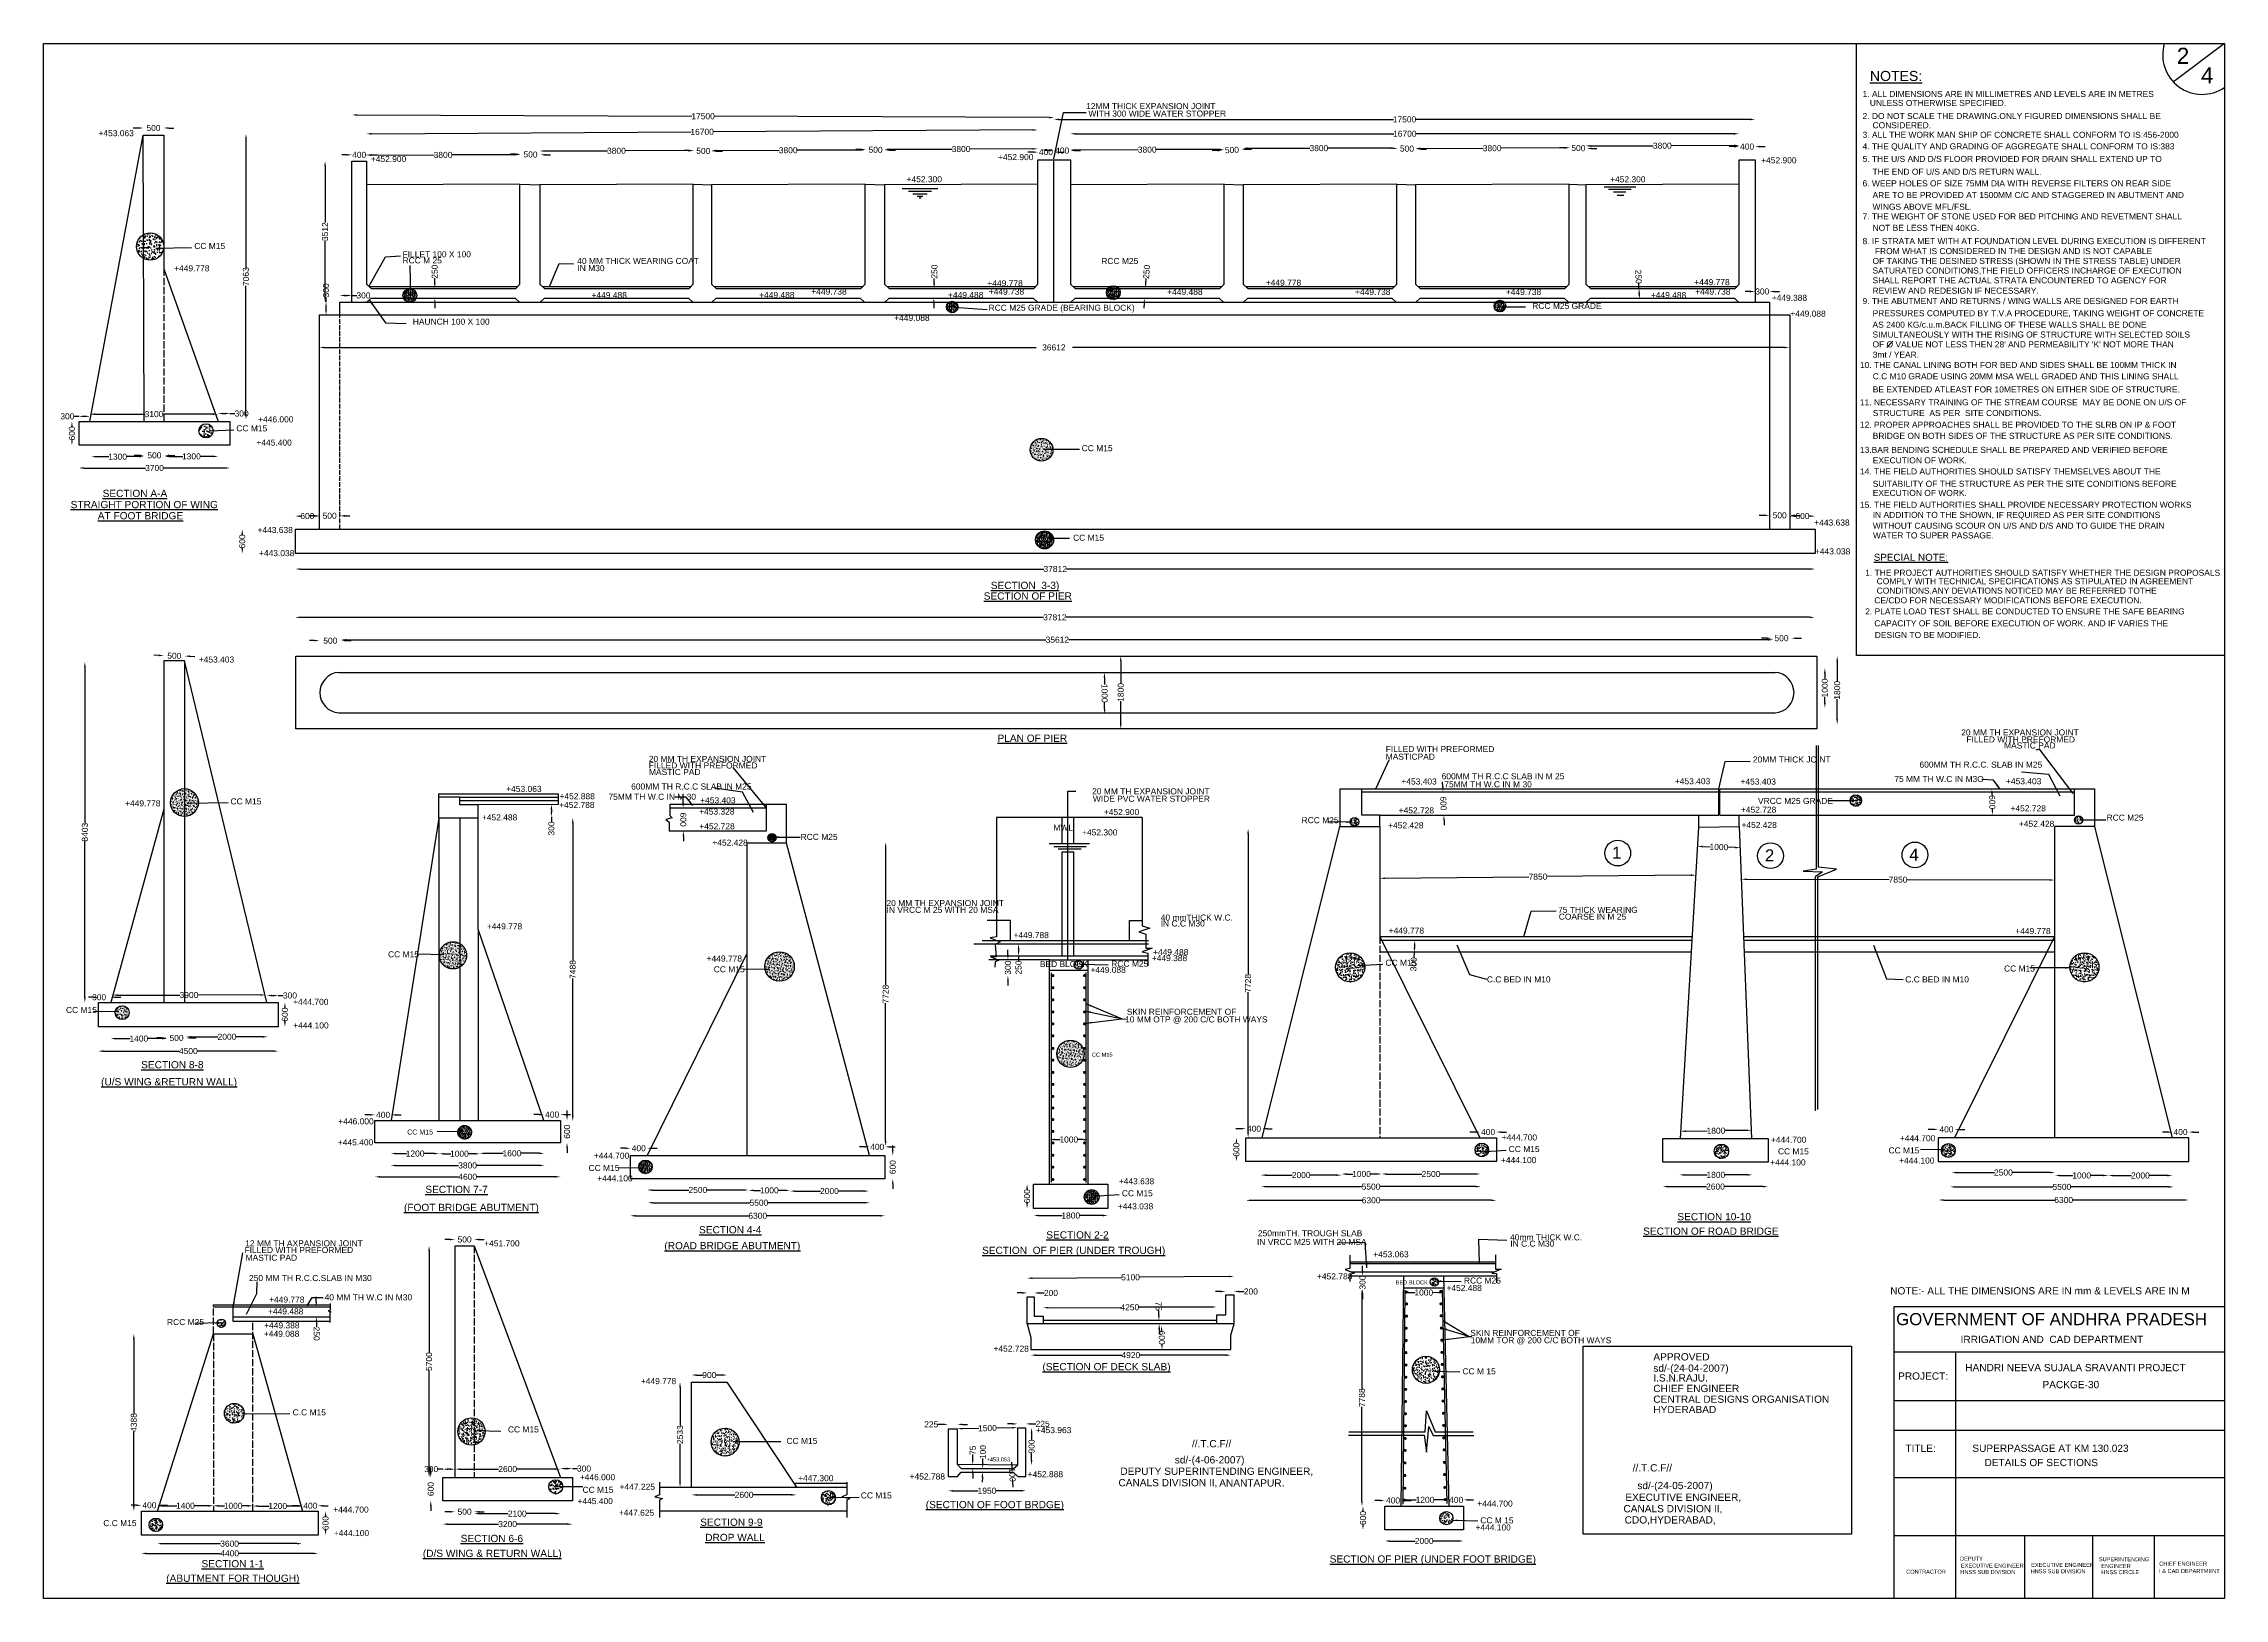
# Model space of a CAD drawing. Header units: millimetres. Extents: x 1208 to 55420, y 1722 to 40358.
import ezdxf

# ---------------------------------------------------------------- set-up
doc = ezdxf.new("R2010")
doc.units = ezdxf.units.MM
doc.header["$MEASUREMENT"] = 0
doc.linetypes.add('ACAD_ISO02W100', pattern=[15, 12, -3])
for name, color, linetype in [('DIMENSION', 7, 'Continuous'), ('DRAWING', 7, 'Continuous'), ('TEXT', 7, 'Continuous')]:
    doc.layers.add(name, color=color, linetype=linetype)
doc.styles.get("Standard").update_dxf_attribs({"font": 'arial.ttf'})
doc.dimstyles.get("Standard").update_dxf_attribs({"dimtxt": 150, "dimasz": 125, "dimexe": 0.18, "dimexo": 0.0625, "dimgap": 0.09, "dimtad": 0, "dimdec": 0, "dimzin": 0, "dimdsep": 46, "dimtxsty": 'Standard', "dimcen": 0.09, "dimse1": 1, "dimse2": 1, "dimadec": 0, "dimazin": 0, "dimtfac": 1, "dimtdec": 0, "dimtofl": 0, "dimtmove": 0, "dimatfit": 3, "dimfxl": 1, "dimtolj": 1, "dimtzin": 0, "dimarcsym": 0})
pattern_1 = [(50, (0, 0), (179.31505, -15.68803), [18.75, -206.25]), (355, (0, 0), (-34.6878, 188.048), [15, -165]), (100.45144, (14.94, -1.3), (144.6272, 172.36), [15.93505, -175.2855]), (46.1842, (0, 50), (266.8103, -41.3798), [28.125, -309.375]), (96.6356, (22.23, 46.55), (233.6655, 243.5297), [23.9026, -262.9284]), (351.1842, (0, 50), (233.6655, 243.5297), [22.5, -247.5]), (21, (25, 37.5), (149.22676, -100.6547), [18.75, -206.25]), (326, (25, 37.5), (60.8288, 181.2875), [15, -165]), (71.45144, (37.44, 29.11), (210.0556, 80.6328), [15.93505, -175.2855]), (37.5, (0, 0), (3.03996, 83.22346), [0, -163, 0, -167.5, 0, -165.625]), (7.5, (0, 0), (65.76738, 98.60293), [0, -95.5, 0, -159.25, 0, -63.125]), (327.5, (-55.75, 0), (133.45561, -5.63872), [0, -62.5, 0, -195, 0, -258.75]), (317.5, (-80.75, 0), (145.79654, 25.02625), [0, -81.25, 0, -129.5, 0, -183.75])]
pattern_2 = [(50, (0, 0), (71.72602, -6.275213), [7.5, -82.5]), (355, (0, 0), (-13.87513, 75.21921), [6, -66]), (100.45144, (5.98, -0.52), (57.85088, 68.944), [6.37402, -70.11421]), (46.1842, (0, 20), (106.72413, -16.55193), [11.25, -123.75]), (96.63564, (8.89, 18.62), (93.4662, 97.41186), [9.56103, -105.17138]), (351.18416, (0, 20), (93.4662, 97.41186), [9, -99]), (21, (10, 15), (59.690705, -40.26189), [7.5, -82.5]), (326, (10, 15), (24.33153, 72.515), [6, -66]), (71.45144, (14.974, 11.645), (84.02224, 32.25312), [6.37402, -70.11421]), (37.5, (0, 0), (1.215986, 33.289385), [0, -65.2, 0, -67, 0, -66.25]), (7.5, (0, 0), (26.306954, 39.44117), [0, -38.2, 0, -63.7, 0, -25.25]), (327.5, (-22.3, 0), (53.382244, -2.255487), [0, -25, 0, -78, 0, -103.5]), (317.5, (-32.3, 0), (58.318617, 10.0105), [0, -32.5, 0, -51.8, 0, -73.5])]
pattern_3 = [(50, (0, 0), (143.45204, -12.55043), [15, -165]), (355, (0, 0), (-27.75027, 150.43843), [12, -132]), (100.4514, (11.95, -1.05), (115.70188, 137.8879), [12.74804, -140.22842]), (46.1842, (0, 40), (213.4482, -33.1038), [22.5, -247.5]), (96.6356, (17.79, 37.24), (186.93254, 194.8236), [19.12206, -210.3426]), (351.1842, (0, 40), (186.9324, 194.8237), [18, -198]), (21, (20, 30), (119.3814, -80.52378), [15, -165]), (326, (20, 30), (48.66307, 145.03), [12, -132]), (71.4514, (29.95, 23.29), (168.04453, 64.5061), [12.74804, -140.22842]), (37.5, (0, 0), (2.43197, 66.57877), [0, -130.4, 0, -134, 0, -132.5]), (7.5, (0, 0), (52.61391, 78.88234), [0, -76.4, 0, -127.4, 0, -50.5]), (327.5, (-44.6, 0), (106.764487, -4.510974), [0, -50, 0, -156, 0, -207]), (317.5, (-64.6, 0), (116.63723, 20.021), [0, -65, 0, -103.6, 0, -147])]

msp = doc.modelspace()

# ---------------------------------------------------------------- texts
at = {"layer": 'TEXT'}
for s, height, p in [('2', 400, (54236.4, 39855.5)), ('%%UNOTES:', 250, (46607.9, 39429.8)), ('4', 400, (54836.4, 39370.5)), ('1. ALL DIMENSIONS ARE IN MILLIMETRES AND LEVELS ARE IN METRES ', 150, (46424.9, 39031.5)), ('12MM THICK EXPANSION JOINT', 150, (27123.5, 38730.5)), ('WITH 300 WIDE WATER STOPPER', 150, (27180, 38545.5)), ('2. DO NOT SCALE THE DRAWING.ONLY FIGURED DIMENSIONS SHALL BE', 150, (46424.9, 38484.2)), ('UNLESS OTHERWISE SPECIFIED.', 150, (46605.2, 38809)), ('+453.063', 150, (2571.5, 38058)), ('3. ALL THE WORK MAN SHIP OF CONCRETE SHALL CONFORM TO IS:456-2000', 150, (46424.9, 38017.2)), ('CONSIDERED.', 150, (46673, 38255.3)), ('+452.900', 150, (9342, 37416)), ('+452.900', 150, (24934, 37463)), ('+452.900', 150, (43904.5, 37384.5)), ('4. THE QUALITY AND GRADING OF AGGREGATE SHALL CONFORM TO IS:383', 150, (46424.9, 37730.9)), ('5. THE U/S AND D/S FLOOR PROVIDED FOR DRAIN SHALL EXTEND UP TO', 150, (46424.9, 37418.3)), ('+452.300', 150, (22660.7, 36914)), ('+452.300', 150, (40149.5, 36911)), ('6. WEEP HOLES OF SIZE 75MM DIA WITH REVERSE FILTERS ON REAR SIDE', 150, (46424.9, 36810.7)), ('THE END OF U/S AND D/S RETURN WALL.', 150, (46673, 37099)), ('ARE TO BE PROVIDED AT 1500MM C/C AND STAGGERED IN ABUTMENT AND', 150, (46673, 36521.2)), ('WINGS ABOVE MFL/FSL.', 150, (46673, 36229.3)), ('7. THE WEIGHT OF STONE USED FOR BED PITCHING AND REVETMENT SHALL', 150, (46424.9, 35988.6)), ('NOT BE LESS THEN 40KG.', 150, (46673, 35705.1)), ('CC M15', 150, (4953.5, 35254.5)), ('8. IF STRATA MET WITH AT FOUNDATION LEVEL DURING EXECUTION IS DIFFERENT', 150, (46424.9, 35375)), (' FROM WHAT IS CONSIDERED IN THE DESIGN AND IS NOT CAPABLE', 150, (46673, 35127.2)), ('+449.778', 150, (4451.5, 34700.5)), ('FILLET 100 X 100', 150, (10130, 35048)), ('RCC M 25', 150, (10131, 34896.5)), ('40 MM THICK WEARING COAT', 150, (14473.5, 34883.5)), ('IN M30', 150, (14478, 34704)), ('RCC M25', 150, (27500.5, 34881.5)), ('SATURATED CONDITIONS,THE FIELD OFFICERS INCHARGE OF EXECUTION', 150, (46673, 34644.7)), ('OF TAKING THE DESINED STRESS (SHOWN IN THE STRESS TABLE) UNDER', 150, (46673, 34883)), ('+449.488', 150, (14828.5, 34034)), ('+449.488', 150, (18994, 34038)), ('+449.738', 150, (20292.5, 34123)), ('+449.488', 150, (23689.5, 34037.5)), ('+449.778', 150, (24669, 34328.5)), ('+449.738', 150, (24703, 34118.5)), ('+449.488', 150, (29140, 34114)), ('+449.778', 150, (31589.5, 34342)), ('+449.738', 150, (33809, 34112.5)), ('+449.738', 150, (37556, 34111.5)), ('+449.488', 150, (41162, 34033.5)), ('+449.778', 150, (42242, 34357)), ('+449.738', 150, (42263, 34120.5)), ('SHALL REPORT THE ACTUAL STRATA ENCOUNTERED TO AGENCY FOR', 150, (46673, 34400.4)), ('REVIEW AND REDESIGN IF NECESSARY.', 150, (46673, 34144.3)), ('+449.088', 150, (22353.5, 33468.5)), ('RCC M25 GRADE (BEARING BLOCK)', 150, (24699, 33719)), ('RCC M25 GRADE', 150, (38213.5, 33765)), ('+449.388', 150, (44166.5, 33966)), ('+449.088', 150, (44630, 33573)), ('9. THE ABUTMENT AND RETURNS / WING WALLS ARE DESIGNED FOR EARTH', 150, (46424.9, 33885.7)), ('PRESSURES COMPUTED BY T.V.A PROCEDURE, TAKING WEIGHT OF CONCRETE', 150, (46673, 33584.3)), ('HAUNCH 100 X 100', 150, (10385, 33374.5)), ('AS 2400 KG/c.u.m.BACK FILLING OF THESE WALLS SHALL BE DONE', 150, (46673, 33298.3)), ('SIMULTANEOUSLY WITH THE RISING OF STRUCTURE WITH SELECTED SOILS', 150, (46673, 33054.1)), ("OF O VALUE NOT LESS THEN 28' AND PERMEABILITY 'K' NOT MORE THAN", 150, (46673, 32809.9)), ('3mt / YEAR.', 150, (46678.1, 32552.6)), ('10. THE CANAL LINING BOTH FOR BED AND SIDES SHALL BE 100MM THICK IN', 150, (46359.9, 32297.9)), ('C.C M10 GRADE USING 20MM MSA WELL GRADED AND THIS LINING SHALL', 150, (46678.1, 32016.1)), ('11. NECESSARY TRAINING OF THE STREAM COURSE  MAY BE DONE ON U/S OF', 150, (46359.9, 31369.9)), ('BE EXTENDED ATLEAST FOR 10METRES ON EITHER SIDE OF STRUCTURE.', 150, (46678.1, 31689.6)), ('+446.000', 150, (6539.5, 30946.5)), ('12. PROPER APPROACHES SHALL BE PROVIDED TO THE SLRB ON IP & FOOT', 150, (46359.9, 30811.4)), ('STRUCTURE  AS PER  SITE CONDITIONS.', 150, (46678.1, 31102.6)), ('CC M15', 150, (5998.5, 30724)), ('+445.400', 150, (6497.5, 30369)), ('CC M15', 150, (27013.5, 30230)), ('BRIDGE ON BOTH SIDES OF THE STRUCTURE AS PER SITE CONDITIONS.', 150, (46678.1, 30537.1)), ('13.BAR BENDING SCHEDULE SHALL BE PREPARED AND VERIFIED BEFORE', 150, (46359.9, 30187.9)), ('EXECUTION OF WORK.', 150, (46678.1, 29928.1)), ('14. THE FIELD AUTHORITIES SHOULD SATISFY THEMSELVES ABOUT THE', 150, (46359.9, 29651.4)), ('SUITABILITY OF THE STRUCTURE AS PER THE SITE CONDITIONS BEFORE', 150, (46678.1, 29344.6)), ('%%USTRAIGHT PORTION OF WING', 180, (1880, 28814)), ('%%USECTION A-A', 180, (2675, 29091)), ('15. THE FIELD AUTHORITIES SHALL PROVIDE NECESSARY PROTECTION WORKS', 150, (46359.9, 28822.9)), ('EXECUTION OF WORK.', 150, (46678.1, 29118.6)), ('%%UAT FOOT BRIDGE', 180, (2554.5, 28537)), ('+443.638', 150, (6524.5, 28196.5)), ('+443.638', 150, (45224.5, 28382)), ('WITHOUT CAUSING SCOUR ON U/S AND D/S AND TO GUIDE THE DRAIN', 150, (46678.1, 28302.6)), ('WATER TO SUPER PASSAGE.', 150, (46683.1, 28061.5)), ('IN ADDITION TO THE SHOWN, IF REQUIRED AS PER SITE CONDITIONS', 150, (46678.1, 28572.6)), ('+443.038', 150, (6561.5, 27622)), ('CC M15', 150, (26799.5, 28004)), ('+443.038', 150, (45240.5, 27665)), ('%%USPECIAL NOTE:', 175, (46702.6, 27505.5)), ('1. THE PROJECT AUTHORITIES SHOULD SATISFY WHETHER THE DESIGN PROPOSALS', 150, (46490.9, 27134.5)), ('%%USECTION OF PIER', 180, (24577.5, 26541.5)), ('%%USECTION  3-3)', 180, (24753, 26805.5)), ('CE/CDO FOR NECESSARY MODIFICATIONS BEFORE EXECUTION.', 150, (46717.6, 26449)), (' COMPLY WITH TECHNICAL SPECIFICATIONS AS STIPULATED IN AGREEMENT', 150, (46717.6, 26924.5)), (' CONDITIONS.ANY DEVIATIONS NOTICED MAY BE REFERRED TOTHE', 150, (46717.6, 26690)), ('2. PLATE LOAD TEST SHALL BE CONDUCTED TO ENSURE THE SAFE BEARING', 150, (46490.9, 26173.5)), ('CAPACITY OF SOIL BEFORE EXECUTION OF WORK. AND IF VARIES THE', 150, (46717.6, 25877.5)), ('DESIGN TO BE MODIFIED.', 150, (46729.1, 25588.5)), ('+453.403', 150, (5066, 24978)), ('20 MM TH EXPANSION JOINT', 150, (48877.5, 23166)), ('%%UPLAN OF PIER', 180, (24921, 23007)), ('FILLED WITH PREFORMED', 150, (34571, 22753)), ('FILLED WITH PREFORMED', 150, (49006, 22991)), ('MASTIC PAD', 150, (49942.5, 22842)), ('20 MM TH EXPANSION JOINT', 150, (16251.5, 22508.5)), ('FILLED WITH PREFORMED', 150, (16251.5, 22345.5)), ('MASTIC PAD', 150, (16256.5, 22182.5)), ('MASTICPAD', 150, (34571, 22562)), ('600MM TH R.C.C SLAB IN M 25', 150, (35962, 22077)), ('20MM THICK JOINT', 150, (43699, 22494)), ('600MM TH R.C.C. SLAB IN M25', 150, (47840.5, 22366.5)), ('+453.063', 150, (12707.5, 21763)), ('+452.888', 150, (14031.5, 21581.5)), ('75MM TH W.C IN M 30', 150, (15249, 21566.5)), ('600MM TH R.C.C SLAB IN M25', 150, (15814.5, 21822.5)), ('20 MM TH EXPANSION JOINT', 150, (27272.5, 21703)), ('+453.403', 150, (34960, 21947)), ('75MM TH W.C IN M 30', 150, (36027, 21878.5)), ('+453.403', 150, (41759, 21954.5)), ('+453.403', 150, (43392, 21945.5)), ('75 MM TH W.C IN M3O', 150, (47215, 22008.5)), ('+453.403', 150, (49990.5, 21953.5)), ('+449.778', 150, (3233, 21405)), ('CC M15', 150, (5854, 21452.5)), ('+452.488', 150, (12103, 21055)), ('+452.788', 150, (14024, 21364.5)), ('+453.328', 150, (17503, 21200)), ('+453.403', 150, (17530.5, 21480)), ('WIDE PVC WATER STOPPER', 150, (27291, 21518)), ('+452.900', 150, (27563, 21188)), ('+452.728', 150, (34893, 21229.5)), ('+452.728', 150, (43401, 21246)), ('VRCC M25 GRADE', 150, (43825, 21465)), ('+452.728', 150, (50103.5, 21280)), ('RCC M25', 150, (52490.5, 21050)), ('+452.728', 150, (17507.5, 20834.5)), ('RCC M25', 150, (20026, 20570.5)), ('MWL', 150, (26310.5, 20800)), ('+452.300', 150, (27022.5, 20681.5)), ('RCC M25', 150, (32480, 20985.5)), ('+452.428', 150, (34631, 20856.5)), ('+452.428', 150, (43414.5, 20866.5)), ('+452.428', 150, (50311.5, 20896)), ('+452.428', 150, (17832, 20428)), ('1', 300, (40197.5, 20101.5)), ('2', 300, (43996, 20035.5)), ('4', 300, (47587, 20054)), ('20 MM TH EXPANSION JOINT', 150, (22160.5, 18926)), ('+449.778', 150, (12226, 18346.5)), ('IN VRCC M 25 WITH 20 MSA', 150, (22162.5, 18757.5)), ('40 mmTHICK W.C.', 150, (28978.5, 18566)), ('IN C.C M30', 150, (28978.5, 18418.5)), ('75 THICK WEARING', 150, (38857.5, 18757)), ('COARSE IN M 25', 150, (38873, 18588.5)), ('+449.788', 150, (25318, 18130.5)), ('+449.778', 150, (34644.5, 18242)), ('+449.778', 150, (50221, 18230)), ('CC M15', 150, (9770, 17652.5)), ('+449.778', 150, (17690, 17547.5)), ('CC M15', 150, (17867, 17280.5)), ('BED BLOCK', 150, (25973, 17409.5)), ('+449.088', 150, (27230.5, 17265.5)), ('RCC M25', 150, (27749, 17419)), ('+449.388', 150, (28755.5, 17558)), ('+449.488', 150, (28786, 17706.5)), ('CC M15', 150, (34564, 17442.5)), ('CC M15', 150, (49941.5, 17299.5)), ('C.C BED IN M10', 150, (37086, 17029)), ('C.C BED IN M10', 150, (47486, 17029)), ('CC M15', 150, (1764, 16270)), ('+444.700', 150, (7408.5, 16471.5)), ('SKIN REINFORCEMENT OF', 150, (28134.5, 16224.5)), ('+444.100', 150, (7413.5, 15884.5)), ('10 MM OTP @ 200 C/C BOTH WAYS', 150, (28092.5, 16035)), ('CC M15', 100, (27268.5, 15182.5)), ('%%U(U/S WING &RETURN WALL)', 180, (2637, 14470)), ('%%USECTION 8-8', 180, (3632.5, 14894)), ('+446.000', 150, (8534, 13502.5)), ('+445.400', 150, (8523, 12979.5)), ('CC M15', 125, (10247, 13248)), ('+444.700', 150, (37454, 13100.5)), ('+444.700', 150, (44147.6, 13042.7)), ('+444.700', 150, (47354, 13083)), ('CC M15', 150, (14755.5, 12343.5)), ('+444.700', 150, (14887, 12648)), ('+444.100', 150, (37436, 12538.5)), ('CC M15', 150, (37628, 12814)), ('+444.100', 150, (44129.6, 12480.7)), ('CC M15', 150, (44321.6, 12756.2)), ('CC M15', 150, (47070, 12779.5)), ('+444.100', 150, (47333.5, 12527.5)), ('%%USECTION 7-7', 180, (10697, 11795)), ('+444.100', 150, (14971.5, 12085.5)), ('+443.638', 150, (27935.5, 12013)), ('%%U(FOOT BRIDGE ABUTMENT)', 180, (10166, 11347.5)), ('+443.038', 150, (27912.5, 11389)), ('CC M15', 150, (28012.5, 11715)), ('%%USECTION 4-4', 180, (17501.5, 10793)), ('%%USECTION 2-2', 180, (26133.5, 10665)), ('250mmTH. TROUGH SLAB', 150, (31394, 10721)), ('%%USECTION OF ROAD BRIDGE', 180, (40970.5, 10757.5)), ('%%USECTION 10-10', 180, (41821, 11118.5)), ('FILLED WITH PREFORMED', 150, (6202, 10304.5)), ('12 MM TH AXPANSION JOINT', 150, (6220, 10470.5)), ('+451.700', 150, (12161, 10469)), ('%%U(ROAD BRIDGE ABUTMENT)', 180, (16639, 10397.5)), ('%%USECTION  OF PIER (UNDER TROUGH)', 180, (24537, 10281)), ('IN VRCC M25 WITH 20 MSA', 150, (31372, 10505.5)), ('+453.063', 150, (34262, 10198.5)), ('40mm THICK W.C.', 150, (37662.5, 10619.5)), ('IN C.C M30', 150, (37668.5, 10462.5)), ('MASTIC PAD', 150, (6229, 10113)), ('250 MM TH R.C.C.SLAB IN M30', 150, (6314, 9607)), ('+452.788', 150, (32862.5, 9650)), ('+449.778', 150, (6813.5, 9073.5)), ('40 MM TH W.C IN M30', 150, (8193, 9128.5)), ('BED BLOCK', 100, (34818.5, 9525)), ('+452.488', 150, (36080.5, 9361.5)), ('RCC M25', 150, (36514.5, 9545)), ('NOTE:- ALL THE DIMENSIONS ARE IN mm & LEVELS ARE IN M', 180, (47112, 9275.5)), ('+449.488', 150, (6786, 8779)), ('GOVERNMENT OF ANDHRA PRADESH', 300, (47258.5, 8511.5)), ('RCC M25', 150, (4275, 8514)), ('+449.088', 150, (6685, 8222.5)), ('+449.388', 150, (6690, 8432.5)), ('SKIN REINFORCEMENT OF', 150, (36673, 8244.5)), ('10MM TOR @ 200 C/C BOTH WAYS', 150, (36685, 8062.5)), ('IRRIGATION AND  CAD DEPARTMENT', 180, (48861.5, 8068)), ('+452.728', 150, (24820.5, 7853.5)), ('APPROVED', 180, (41223.5, 7635)), ('+449.778', 150, (16053.5, 7046)), ('%%U(SECTION OF DECK SLAB)', 180, (26038, 7390.5)), ('CC M 15', 150, (36479, 7290.5)), ('sd/-(24-04-2007)', 180, (41223.5, 7353.5)), ('I.S.N.RAJU.', 180, (41223.5, 7111)), ('PROJECT:', 180, (47308.5, 7158)), ('HANDRI NEEVA SUJALA SRAVANTI PROJECT', 180, (48976.5, 7367.5)), ('PACKGE-30', 180, (50896, 6945)), ('CHIEF ENGINEER', 180, (41223.5, 6849)), ('CENTRAL DESIGNS ORGANISATION', 180, (41223.5, 6582.5)), ('HYDERABAD', 180, (41223.5, 6325.5)), ('C.C M15', 150, (7399, 6270.5)), ('CC M15', 150, (12749.5, 5846)), ('+453.963', 150, (25876.7, 5829)), ('CC M15', 150, (19674.5, 5560.5)), ('//.T.C.F//', 180, (29753.7, 5476.1)), ('TITLE:             SUPERPASSAGE AT KM 130.023', 180, (47491, 5362)), ('+453.063', 100, (24649.5, 5125)), ('+452.888', 150, (25670, 4733)), ('DEPUTY SUPERINTENDING ENGINEER,', 180, (27975.2, 4792.1)), ('sd/-(4-06-2007)', 180, (29326.6, 5075.6)), ('//.T.C.F//', 180, (40710, 4877)), ('DETAILS OF SECTIONS', 180, (49455, 5008.5)), ('+446.000', 150, (14536, 4658.5)), ('CC M15', 150, (14606, 4345)), ('+447.225', 150, (15526, 4420)), ('+447.300', 150, (19962.5, 4634.5)), ('CC M15', 150, (21523, 4205.5)), ('+452.788', 150, (22736, 4676)), ('CANALS DIVISION II,', 180, (27927.2, 4508.1)), ('ANANTAPUR.', 180, (30432.7, 4500.6)), ('sd/-(24-05-2007)', 180, (40826, 4437)), ('+444.700', 150, (8409, 3855)), ('+445.400', 150, (14479.5, 4064.5)), ('+447.625', 150, (15506.5, 3775.5)), ('%%U(SECTION OF FOOT BRDGE)', 180, (23136.5, 3963)), ('+444.700', 150, (36848.5, 4004)), ('CANALS DIVISION II,', 180, (40480.5, 3861.5)), ('EXECUTIVE ENGINEER,', 180, (40528.5, 4145.5)), ('C.C M15', 150, (2691.5, 3517.5)), ('+444.100', 150, (8420, 3270)), ('%%USECTION 6-6', 180, (11575, 3121)), ('%%USECTION 9-9', 180, (17530, 3525.5)), ('%%UDROP WALL', 180, (17654.5, 3146.5)), ('+444.100', 150, (36802, 3409.5)), ('CC M 15', 150, (36922.5, 3586)), ('CDO,HYDERABAD,', 180, (40510.5, 3583)), ('%%U(D/S WING & RETURN WALL)', 180, (10635, 2751.5)), ('%%USECTION OF PIER (UNDER FOOT BRIDGE)', 180, (33178.5, 2611)), ('DEPUTY', 100, (48848.5, 2660)), ('SUPERINTENDING', 100, (52300.5, 2645.5)), ('%%U(ABUTMENT FOR THOUGH)', 180, (4256, 2133.5)), ('%%USECTION 1-1', 180, (5133, 2492.5)), ('CONTRACTOR', 100, (47510.5, 2335)), ('HNSS SUB DIVISION', 100, (48855.5, 2328.5)), ('EXECUTIVE ENGINEER', 100, (48870, 2487)), ('HNSS SUB DIVISION', 100, (50601.5, 2346.5)), ('EXECUTIVE ENGINEER', 100, (50616, 2505)), ('ENGINEER', 100, (52361.5, 2477)), ('HNSS CIRCLE', 100, (52361.5, 2324)), ('CHIEF ENGINEER', 100, (53799.5, 2535.5)), ('I & CAD DEPARTMENT', 100, (53797, 2352))]:
    msp.add_text(s, height=height, dxfattribs=at).set_placement(p)
at = {"layer": 'TEXT', "insert": (26321.8, 32806.5), "char_height": 150, "attachment_point": 5}
msp.add_mtext('\\A1;36612', dxfattribs=at)

# ---------------------------------------------------------------- blocks, each defined once
blk = doc.blocks.new('*D2')
at = {"layer": 'Defpoints', "color": 0, "transparency": 16777216}
for p in [(3686, 38082), (4193, 38261), (4193, 38082)]:
    blk.add_point(p, dxfattribs=at)
at = {"layer": 'TEXT', "color": 0, "lineweight": -2, "transparency": 16777216}
for p, q in [((3560, 38261), (3436, 38261)), ((4318, 38261), (4443, 38261))]:
    blk.add_line(p, q, dxfattribs=at)
at = {"layer": 'TEXT', "color": 0, "transparency": 16777216}
for points in [[(3560, 38282), (3560, 38240), (3686, 38261)], [(4318, 38282), (4318, 38240), (4193, 38261)]]:
    blk.add_solid(points, dxfattribs=at)
at = {"layer": 'TEXT', "color": 0, "transparency": 16777216, "insert": (3939, 38261), "char_height": 150, "attachment_point": 5}
blk.add_mtext('\\A1;500', dxfattribs=at)
blk = doc.blocks.new('*D3')
at = {"layer": 'Defpoints', "color": 0, "transparency": 16777216}
for p in [(2090, 30378), (5840, 30378), (5840, 29812)]:
    blk.add_point(p, dxfattribs=at)
at = {"layer": 'DIMENSION', "color": 0, "lineweight": -2, "transparency": 16777216}
for p, q in [((2214, 29812), (3741, 29812)), ((5715, 29812), (4189, 29812))]:
    blk.add_line(p, q, dxfattribs=at)
at = {"layer": 'DIMENSION', "color": 0, "transparency": 16777216}
for points in [[(2214, 29833), (2214, 29791), (2090, 29812)], [(5715, 29833), (5715, 29791), (5840, 29812)]]:
    blk.add_solid(points, dxfattribs=at)
at = {"layer": 'DIMENSION', "color": 0, "transparency": 16777216, "insert": (3965, 29812), "char_height": 150, "attachment_point": 5}
blk.add_mtext('\\A1;3700', dxfattribs=at)
blk = doc.blocks.new('*D4')
at = {"layer": 'Defpoints', "color": 0, "transparency": 16777216}
for p in [(2392, 30074), (3706, 30094), (3706, 30074)]:
    blk.add_point(p, dxfattribs=at)
at = {"layer": 'DIMENSION', "color": 0, "lineweight": -2, "transparency": 16777216}
for p, q in [((2518, 30094), (2832, 30094)), ((3580, 30094), (3266, 30094))]:
    blk.add_line(p, q, dxfattribs=at)
at = {"layer": 'DIMENSION', "color": 0, "transparency": 16777216}
for points in [[(2518, 30115), (2518, 30074), (2392, 30094)], [(3580, 30115), (3580, 30074), (3706, 30094)]]:
    blk.add_solid(points, dxfattribs=at)
at = {"layer": 'DIMENSION', "color": 0, "transparency": 16777216, "insert": (3049, 30094), "char_height": 150, "attachment_point": 5}
blk.add_mtext('\\A1;1300', dxfattribs=at)
blk = doc.blocks.new('*D5')
at = {"layer": 'Defpoints', "color": 0, "transparency": 16777216}
for p in [(3706, 30094), (4218, 30126), (4218, 30094)]:
    blk.add_point(p, dxfattribs=at)
at = {"layer": 'DIMENSION', "color": 0, "lineweight": -2, "transparency": 16777216}
for p, q in [((3580, 30126), (3456, 30126)), ((4342, 30126), (4468, 30126))]:
    blk.add_line(p, q, dxfattribs=at)
at = {"layer": 'DIMENSION', "color": 0, "transparency": 16777216}
for points in [[(3580, 30147), (3580, 30106), (3706, 30126)], [(4342, 30147), (4342, 30106), (4218, 30126)]]:
    blk.add_solid(points, dxfattribs=at)
at = {"layer": 'DIMENSION', "color": 0, "transparency": 16777216, "insert": (3962, 30126), "char_height": 150, "attachment_point": 5}
blk.add_mtext('\\A1;500', dxfattribs=at)
blk = doc.blocks.new('*D6')
at = {"layer": 'Defpoints', "color": 0, "transparency": 16777216}
for p in [(4218, 30126), (5546, 30126), (5546, 30100)]:
    blk.add_point(p, dxfattribs=at)
at = {"layer": 'DIMENSION', "color": 0, "lineweight": -2, "transparency": 16777216}
for p, q in [((4342, 30100), (4665, 30100)), ((5422, 30100), (5099, 30100))]:
    blk.add_line(p, q, dxfattribs=at)
at = {"layer": 'DIMENSION', "color": 0, "transparency": 16777216}
for points in [[(4342, 30121), (4342, 30079), (4218, 30100)], [(5422, 30121), (5422, 30079), (5546, 30100)]]:
    blk.add_solid(points, dxfattribs=at)
at = {"layer": 'DIMENSION', "color": 0, "transparency": 16777216, "insert": (4882, 30100), "char_height": 150, "attachment_point": 5}
blk.add_mtext('\\A1;1300', dxfattribs=at)
blk = doc.blocks.new('*D7')
at = {"layer": 'Defpoints', "color": 0, "transparency": 16777216}
for p in [(1912, 30968), (2090, 30968), (2090, 30378)]:
    blk.add_point(p, dxfattribs=at)
at = {"layer": 'DIMENSION', "color": 0, "lineweight": -2, "transparency": 16777216}
for p, q in [((1912, 30842), (1912, 30838)), ((1912, 30502), (1912, 30507))]:
    blk.add_line(p, q, dxfattribs=at)
at = {"layer": 'DIMENSION', "color": 0, "transparency": 16777216}
for points in [[(1892, 30842), (1933, 30842), (1912, 30968)], [(1892, 30502), (1933, 30502), (1912, 30378)]]:
    blk.add_solid(points, dxfattribs=at)
at = {"layer": 'DIMENSION', "color": 0, "transparency": 16777216, "insert": (1912, 30672), "char_height": 150, "attachment_point": 5, "rotation": 90}
blk.add_mtext('\\A1;600', dxfattribs=at)
blk = doc.blocks.new('*D8')
at = {"layer": 'Defpoints', "color": 0, "transparency": 16777216}
for p in [(2090, 31096), (2090, 30968), (2361, 30968)]:
    blk.add_point(p, dxfattribs=at)
at = {"layer": 'DIMENSION', "color": 0, "lineweight": -2, "transparency": 16777216}
for p, q in [((2090, 31096), (1964, 31096)), ((2236, 31096), (2214, 31096))]:
    blk.add_line(p, q, dxfattribs=at)
at = {"layer": 'DIMENSION', "color": 0, "transparency": 16777216}
for points in [[(2214, 31117), (2214, 31076), (2090, 31096)], [(2236, 31117), (2236, 31076), (2361, 31096)]]:
    blk.add_solid(points, dxfattribs=at)
at = {"layer": 'DIMENSION', "color": 0, "transparency": 16777216, "insert": (1799, 31096), "char_height": 150, "attachment_point": 5}
blk.add_mtext('\\A1;300', dxfattribs=at)
blk = doc.blocks.new('*D9')
at = {"layer": 'Defpoints', "color": 0, "transparency": 16777216}
for p in [(2361, 30968), (5544, 31150), (5544, 30968)]:
    blk.add_point(p, dxfattribs=at)
at = {"layer": 'DIMENSION', "color": 0, "lineweight": -2, "transparency": 16777216}
for p, q in [((2486, 31150), (3729, 31150)), ((5419, 31150), (4176, 31150))]:
    blk.add_line(p, q, dxfattribs=at)
at = {"layer": 'DIMENSION', "color": 0, "transparency": 16777216}
for points in [[(2486, 31171), (2486, 31129), (2361, 31150)], [(5419, 31171), (5419, 31129), (5544, 31150)]]:
    blk.add_solid(points, dxfattribs=at)
at = {"layer": 'DIMENSION', "color": 0, "transparency": 16777216, "insert": (3952, 31150), "char_height": 150, "attachment_point": 5}
blk.add_mtext('\\A1;3100', dxfattribs=at)
blk = doc.blocks.new('*D10')
at = {"layer": 'Defpoints', "color": 0, "transparency": 16777216}
for p in [(5544, 30968), (5840, 31166), (5840, 30968)]:
    blk.add_point(p, dxfattribs=at)
at = {"layer": 'DIMENSION', "color": 0, "lineweight": -2, "transparency": 16777216}
for p, q in [((5669, 31166), (5715, 31166)), ((5840, 31166), (5965, 31166))]:
    blk.add_line(p, q, dxfattribs=at)
at = {"layer": 'DIMENSION', "color": 0, "transparency": 16777216}
for points in [[(5669, 31187), (5669, 31145), (5544, 31166)], [(5715, 31187), (5715, 31145), (5840, 31166)]]:
    blk.add_solid(points, dxfattribs=at)
at = {"layer": 'DIMENSION', "color": 0, "transparency": 16777216, "insert": (6130, 31166), "char_height": 150, "attachment_point": 5}
blk.add_mtext('\\A1;300', dxfattribs=at)
blk = doc.blocks.new('*D11')
at = {"layer": 'Defpoints', "color": 0, "transparency": 16777216}
for p in [(6238, 38114), (6401, 38114), (6401, 31020)]:
    blk.add_point(p, dxfattribs=at)
at = {"layer": 'DIMENSION', "color": 0, "lineweight": -2, "transparency": 16777216}
for p, q in [((6238, 37989), (6238, 34790)), ((6238, 31144), (6238, 34343))]:
    blk.add_line(p, q, dxfattribs=at)
at = {"layer": 'DIMENSION', "color": 0, "transparency": 16777216}
for points in [[(6218, 37989), (6259, 37989), (6238, 38114)], [(6218, 31144), (6259, 31144), (6238, 31020)]]:
    blk.add_solid(points, dxfattribs=at)
at = {"layer": 'DIMENSION', "color": 0, "transparency": 16777216, "insert": (6238, 34567), "char_height": 150, "attachment_point": 5, "rotation": 90}
blk.add_mtext('\\A1;7063', dxfattribs=at)
blk = doc.blocks.new('*D12')
at = {"layer": 'Defpoints', "color": 0, "transparency": 16777216}
for p in [(7467, 28291), (6145, 27685), (7467, 27685)]:
    blk.add_point(p, dxfattribs=at)
at = {"layer": 'DIMENSION', "color": 0, "lineweight": -2, "transparency": 16777216}
for p, q in [((6145, 28166), (6145, 28154)), ((6145, 27810), (6145, 27822))]:
    blk.add_line(p, q, dxfattribs=at)
at = {"layer": 'DIMENSION', "color": 0, "transparency": 16777216}
for points in [[(6125, 28166), (6166, 28166), (6145, 28291)], [(6125, 27810), (6166, 27810), (6145, 27685)]]:
    blk.add_solid(points, dxfattribs=at)
at = {"layer": 'DIMENSION', "color": 0, "transparency": 16777216, "insert": (6145, 27988), "char_height": 150, "attachment_point": 5, "rotation": 90}
blk.add_mtext('\\A1;600', dxfattribs=at)
blk = doc.blocks.new('*D13')
at = {"layer": 'Defpoints', "color": 0, "transparency": 16777216}
for p in [(7467, 28291), (8064, 28617), (8064, 28291)]:
    blk.add_point(p, dxfattribs=at)
at = {"layer": 'DIMENSION', "color": 0, "lineweight": -2, "transparency": 16777216}
for p, q in [((7592, 28617), (7599, 28617)), ((7938, 28617), (7931, 28617))]:
    blk.add_line(p, q, dxfattribs=at)
at = {"layer": 'DIMENSION', "color": 0, "transparency": 16777216}
for points in [[(7592, 28638), (7592, 28596), (7467, 28617)], [(7938, 28638), (7938, 28596), (8064, 28617)]]:
    blk.add_solid(points, dxfattribs=at)
at = {"layer": 'DIMENSION', "color": 0, "transparency": 16777216, "insert": (7765, 28617), "char_height": 150, "attachment_point": 5}
blk.add_mtext('\\A1;600', dxfattribs=at)
blk = doc.blocks.new('*D14')
at = {"layer": 'Defpoints', "color": 0, "transparency": 16777216}
for p in [(8064, 28291), (8572, 28623), (8572, 28291)]:
    blk.add_point(p, dxfattribs=at)
at = {"layer": 'DIMENSION', "color": 0, "lineweight": -2, "transparency": 16777216}
for p, q in [((7938, 28623), (7814, 28623)), ((8696, 28623), (8822, 28623))]:
    blk.add_line(p, q, dxfattribs=at)
at = {"layer": 'DIMENSION', "color": 0, "transparency": 16777216}
for points in [[(7938, 28644), (7938, 28602), (8064, 28623)], [(8696, 28644), (8696, 28602), (8572, 28623)]]:
    blk.add_solid(points, dxfattribs=at)
at = {"layer": 'DIMENSION', "color": 0, "transparency": 16777216, "insert": (8318, 28623), "char_height": 150, "attachment_point": 5}
blk.add_mtext('\\A1;500', dxfattribs=at)
blk = doc.blocks.new('*D15')
at = {"layer": 'Defpoints', "color": 0, "transparency": 16777216}
for p in [(7467, 27685), (45244, 27685), (45244, 27302)]:
    blk.add_point(p, dxfattribs=at)
at = {"layer": 'TEXT', "color": 0, "lineweight": -2, "transparency": 16777216}
for p, q in [((7592, 27302), (26074, 27302)), ((45118, 27302), (26637, 27302))]:
    blk.add_line(p, q, dxfattribs=at)
at = {"layer": 'TEXT', "color": 0, "transparency": 16777216}
for points in [[(7592, 27322), (7592, 27281), (7467, 27302)], [(45118, 27322), (45118, 27281), (45244, 27302)]]:
    blk.add_solid(points, dxfattribs=at)
at = {"layer": 'TEXT', "color": 0, "transparency": 16777216, "insert": (26355, 27302), "char_height": 150, "attachment_point": 5}
blk.add_mtext('\\A1;37812', dxfattribs=at)
blk = doc.blocks.new('*D16')
at = {"layer": 'Defpoints', "color": 0, "transparency": 16777216}
for p in [(8229, 33936), (8572, 33936), (8572, 33615)]:
    blk.add_point(p, dxfattribs=at)
at = {"layer": 'DIMENSION', "color": 0, "lineweight": -2, "transparency": 16777216}
for p, q in [((8229, 33936), (8229, 34060)), ((8229, 33740), (8229, 33810))]:
    blk.add_line(p, q, dxfattribs=at)
at = {"layer": 'DIMENSION', "color": 0, "transparency": 16777216}
for points in [[(8208, 33810), (8250, 33810), (8229, 33936)], [(8208, 33740), (8250, 33740), (8229, 33615)]]:
    blk.add_solid(points, dxfattribs=at)
at = {"layer": 'DIMENSION', "color": 0, "transparency": 16777216, "insert": (8229, 34226), "char_height": 150, "attachment_point": 5, "rotation": 90}
blk.add_mtext('\\A1;300', dxfattribs=at)
blk = doc.blocks.new('*D17')
at = {"layer": 'Defpoints', "color": 0, "transparency": 16777216}
for p in [(8572, 33936), (8869, 34100), (8869, 33936)]:
    blk.add_point(p, dxfattribs=at)
at = {"layer": 'TEXT', "color": 0, "lineweight": -2, "transparency": 16777216}
for p, q in [((8696, 34100), (8744, 34100)), ((8869, 34100), (8994, 34100))]:
    blk.add_line(p, q, dxfattribs=at)
at = {"layer": 'TEXT', "color": 0, "transparency": 16777216}
for points in [[(8696, 34120), (8696, 34079), (8572, 34100)], [(8744, 34120), (8744, 34079), (8869, 34100)]]:
    blk.add_solid(points, dxfattribs=at)
at = {"layer": 'TEXT', "color": 0, "transparency": 16777216, "insert": (9159, 34100), "char_height": 150, "attachment_point": 5}
blk.add_mtext('\\A1;300', dxfattribs=at)
blk = doc.blocks.new('*D18')
at = {"layer": 'Defpoints', "color": 0, "transparency": 16777216}
for p in [(10890, 34276), (10932, 34276), (10890, 34035)]:
    blk.add_point(p, dxfattribs=at)
at = {"layer": 'TEXT', "color": 0, "lineweight": -2, "transparency": 16777216}
for p, q in [((10932, 34400), (10932, 34526)), ((10932, 33910), (10932, 33785))]:
    blk.add_line(p, q, dxfattribs=at)
at = {"layer": 'TEXT', "color": 0, "transparency": 16777216}
for points in [[(10912, 34400), (10953, 34400), (10932, 34276)], [(10912, 33910), (10953, 33910), (10932, 34035)]]:
    blk.add_solid(points, dxfattribs=at)
at = {"layer": 'TEXT', "color": 0, "transparency": 16777216, "insert": (10932, 34692), "char_height": 150, "attachment_point": 5, "rotation": 90}
blk.add_mtext('\\A1;250', dxfattribs=at)
blk = doc.blocks.new('*D19')
at = {"layer": 'Defpoints', "color": 0, "transparency": 16777216}
for p in [(8205, 37436), (8869, 37436), (8869, 33936)]:
    blk.add_point(p, dxfattribs=at)
at = {"layer": 'DIMENSION', "color": 0, "lineweight": -2, "transparency": 16777216}
for p, q in [((8205, 37311), (8205, 35909)), ((8205, 34060), (8205, 35463))]:
    blk.add_line(p, q, dxfattribs=at)
at = {"layer": 'DIMENSION', "color": 0, "transparency": 16777216}
for points in [[(8184, 37311), (8226, 37311), (8205, 37436)], [(8184, 34060), (8226, 34060), (8205, 33936)]]:
    blk.add_solid(points, dxfattribs=at)
at = {"layer": 'DIMENSION', "color": 0, "transparency": 16777216, "insert": (8205, 35686), "char_height": 150, "attachment_point": 5, "rotation": 90}
blk.add_mtext('\\A1;3512', dxfattribs=at)
blk = doc.blocks.new('*D20')
at = {"layer": 'Defpoints', "color": 0, "transparency": 16777216}
for p in [(8869, 37436), (9238, 37594), (9238, 37436)]:
    blk.add_point(p, dxfattribs=at)
at = {"layer": 'TEXT', "color": 0, "lineweight": -2, "transparency": 16777216}
for p, q in [((8744, 37594), (8619, 37594)), ((9362, 37594), (9488, 37594))]:
    blk.add_line(p, q, dxfattribs=at)
at = {"layer": 'TEXT', "color": 0, "transparency": 16777216}
for points in [[(8744, 37614), (8744, 37573), (8869, 37594)], [(9362, 37614), (9362, 37573), (9238, 37594)]]:
    blk.add_solid(points, dxfattribs=at)
at = {"layer": 'TEXT', "color": 0, "transparency": 16777216, "insert": (9053, 37594), "char_height": 150, "attachment_point": 5}
blk.add_mtext('\\A1;400', dxfattribs=at)
blk = doc.blocks.new('*D21')
at = {"layer": 'Defpoints', "color": 0, "transparency": 16777216}
for p in [(13045, 37598), (9232, 36851), (13048, 36862)]:
    blk.add_point(p, dxfattribs=at)
at = {"layer": 'TEXT', "color": 0, "lineweight": -2, "transparency": 16777216}
for p, q in [((9354, 37587), (10914, 37591)), ((12920, 37597), (11361, 37593))]:
    blk.add_line(p, q, dxfattribs=at)
at = {"layer": 'TEXT', "color": 0, "transparency": 16777216}
for points in [[(9354, 37607), (9354, 37566), (9229, 37586)], [(12920, 37618), (12920, 37577), (13045, 37598)]]:
    blk.add_solid(points, dxfattribs=at)
at = {"layer": 'TEXT', "color": 0, "transparency": 16777216, "insert": (11137, 37592), "char_height": 150, "attachment_point": 5, "rotation": 0.1727}
blk.add_mtext('\\A1;3800', dxfattribs=at)
blk = doc.blocks.new('*D22')
at = {"layer": 'Defpoints', "color": 0, "transparency": 16777216}
for p in [(13559, 37597), (13048, 36862), (13542, 36851)]:
    blk.add_point(p, dxfattribs=at)
at = {"layer": 'DIMENSION', "color": 0, "lineweight": -2, "transparency": 16777216}
for p, q in [((12940, 37612), (12815, 37614)), ((13684, 37594), (13809, 37591))]:
    blk.add_line(p, q, dxfattribs=at)
at = {"layer": 'DIMENSION', "color": 0, "transparency": 16777216}
for points in [[(12940, 37632), (12939, 37591), (13065, 37609)], [(13684, 37615), (13683, 37573), (13559, 37597)]]:
    blk.add_solid(points, dxfattribs=at)
at = {"layer": 'DIMENSION', "color": 0, "transparency": 16777216, "insert": (13312, 37603), "char_height": 150, "attachment_point": 5, "rotation": 358.6664}
blk.add_mtext('\\A1;500', dxfattribs=at)
blk = doc.blocks.new('*D23')
at = {"layer": 'Defpoints', "color": 0, "transparency": 16777216}
for p in [(17355, 37701), (13542, 36851), (17358, 36862)]:
    blk.add_point(p, dxfattribs=at)
at = {"layer": 'DIMENSION', "color": 0, "lineweight": -2, "transparency": 16777216}
for p, q in [((13664, 37690), (15223, 37695)), ((17230, 37701), (15671, 37696))]:
    blk.add_line(p, q, dxfattribs=at)
at = {"layer": 'DIMENSION', "color": 0, "transparency": 16777216}
for points in [[(13664, 37711), (13664, 37669), (13539, 37690)], [(17230, 37721), (17230, 37680), (17355, 37701)]]:
    blk.add_solid(points, dxfattribs=at)
at = {"layer": 'DIMENSION', "color": 0, "transparency": 16777216, "insert": (15447, 37695), "char_height": 150, "attachment_point": 5, "rotation": 0.1727}
blk.add_mtext('\\A1;3800', dxfattribs=at)
blk = doc.blocks.new('*D24')
at = {"layer": 'Defpoints', "color": 0, "transparency": 16777216}
for p in [(17834, 37686), (17358, 36862), (17812, 36851)]:
    blk.add_point(p, dxfattribs=at)
at = {"layer": 'DIMENSION', "color": 0, "lineweight": -2, "transparency": 16777216}
for p, q in [((17254, 37700), (17129, 37704)), ((17959, 37683), (18084, 37679))]:
    blk.add_line(p, q, dxfattribs=at)
at = {"layer": 'DIMENSION', "color": 0, "transparency": 16777216}
for points in [[(17254, 37721), (17253, 37680), (17379, 37697)], [(17959, 37703), (17958, 37662), (17834, 37686)]]:
    blk.add_solid(points, dxfattribs=at)
at = {"layer": 'DIMENSION', "color": 0, "transparency": 16777216, "insert": (17606, 37691), "char_height": 150, "attachment_point": 5, "rotation": 358.5522}
blk.add_mtext('\\A1;500', dxfattribs=at)
blk = doc.blocks.new('*D25')
at = {"layer": 'Defpoints', "color": 0, "transparency": 16777216}
for p in [(21626, 37714), (17812, 36851), (21628, 36862)]:
    blk.add_point(p, dxfattribs=at)
at = {"layer": 'TEXT', "color": 0, "lineweight": -2, "transparency": 16777216}
for p, q in [((17935, 37703), (19494, 37708)), ((21501, 37714), (19942, 37709))]:
    blk.add_line(p, q, dxfattribs=at)
at = {"layer": 'TEXT', "color": 0, "transparency": 16777216}
for points in [[(17935, 37724), (17935, 37682), (17810, 37703)], [(21501, 37735), (21501, 37693), (21626, 37714)]]:
    blk.add_solid(points, dxfattribs=at)
at = {"layer": 'TEXT', "color": 0, "transparency": 16777216, "insert": (19718, 37709), "char_height": 150, "attachment_point": 5, "rotation": 0.1727}
blk.add_mtext('\\A1;3800', dxfattribs=at)
blk = doc.blocks.new('*D26')
at = {"layer": 'Defpoints', "color": 0, "transparency": 16777216}
for p in [(22131, 37713), (21628, 36862), (22110, 36851)]:
    blk.add_point(p, dxfattribs=at)
at = {"layer": 'TEXT', "color": 0, "lineweight": -2, "transparency": 16777216}
for p, q in [((21524, 37728), (21399, 37731)), ((22256, 37710), (22381, 37707))]:
    blk.add_line(p, q, dxfattribs=at)
at = {"layer": 'TEXT', "color": 0, "transparency": 16777216}
for points in [[(21525, 37748), (21524, 37707), (21649, 37725)], [(22256, 37731), (22255, 37689), (22131, 37713)]]:
    blk.add_solid(points, dxfattribs=at)
at = {"layer": 'TEXT', "color": 0, "transparency": 16777216, "insert": (21890, 37719), "char_height": 150, "attachment_point": 5, "rotation": 358.6318}
blk.add_mtext('\\A1;500', dxfattribs=at)
blk = doc.blocks.new('*D27')
at = {"layer": 'Defpoints', "color": 0, "transparency": 16777216}
for p in [(25923, 37744), (22110, 36851), (25926, 36862)]:
    blk.add_point(p, dxfattribs=at)
at = {"layer": 'TEXT', "color": 0, "lineweight": -2, "transparency": 16777216}
for p, q in [((22232, 37733), (23792, 37738)), ((25798, 37744), (24239, 37739))]:
    blk.add_line(p, q, dxfattribs=at)
at = {"layer": 'TEXT', "color": 0, "transparency": 16777216}
for points in [[(22232, 37754), (22232, 37712), (22107, 37733)], [(25798, 37764), (25798, 37723), (25923, 37744)]]:
    blk.add_solid(points, dxfattribs=at)
at = {"layer": 'TEXT', "color": 0, "transparency": 16777216, "insert": (24015, 37738), "char_height": 150, "attachment_point": 5, "rotation": 0.1727}
blk.add_mtext('\\A1;3800', dxfattribs=at)
blk = doc.blocks.new('*D28')
at = {"layer": 'Defpoints', "color": 0, "transparency": 16777216}
for p in [(25926, 37470), (26324, 37662), (26324, 37470)]:
    blk.add_point(p, dxfattribs=at)
at = {"layer": 'TEXT', "color": 0, "lineweight": -2, "transparency": 16777216}
for p, q in [((25801, 37662), (25676, 37662)), ((26448, 37662), (26574, 37662))]:
    blk.add_line(p, q, dxfattribs=at)
at = {"layer": 'TEXT', "color": 0, "transparency": 16777216}
for points in [[(25801, 37683), (25801, 37642), (25926, 37662)], [(26448, 37683), (26448, 37642), (26324, 37662)]]:
    blk.add_solid(points, dxfattribs=at)
at = {"layer": 'TEXT', "color": 0, "transparency": 16777216, "insert": (26125, 37662), "char_height": 150, "attachment_point": 5}
blk.add_mtext('\\A1;400', dxfattribs=at)
blk = doc.blocks.new('*D29')
at = {"layer": 'Defpoints', "color": 0, "transparency": 16777216}
for p in [(26326, 37470), (26734, 37700), (26734, 37470)]:
    blk.add_point(p, dxfattribs=at)
at = {"layer": 'TEXT', "color": 0, "lineweight": -2, "transparency": 16777216}
for p, q in [((26200, 37700), (26076, 37700)), ((26858, 37700), (26984, 37700))]:
    blk.add_line(p, q, dxfattribs=at)
at = {"layer": 'TEXT', "color": 0, "transparency": 16777216}
for points in [[(26200, 37720), (26200, 37679), (26326, 37700)], [(26858, 37720), (26858, 37679), (26734, 37700)]]:
    blk.add_solid(points, dxfattribs=at)
at = {"layer": 'TEXT', "color": 0, "transparency": 16777216, "insert": (26530, 37700), "char_height": 150, "attachment_point": 5}
blk.add_mtext('\\A1;400', dxfattribs=at)
blk = doc.blocks.new('*D30')
at = {"layer": 'Defpoints', "color": 0, "transparency": 16777216}
for p in [(30550, 37729), (26736, 36851), (30552, 36862)]:
    blk.add_point(p, dxfattribs=at)
at = {"layer": 'TEXT', "color": 0, "lineweight": -2, "transparency": 16777216}
for p, q in [((26859, 37718), (28418, 37723)), ((30425, 37729), (28866, 37724))]:
    blk.add_line(p, q, dxfattribs=at)
at = {"layer": 'TEXT', "color": 0, "transparency": 16777216}
for points in [[(26859, 37739), (26859, 37697), (26734, 37717)], [(30425, 37749), (30425, 37708), (30550, 37729)]]:
    blk.add_solid(points, dxfattribs=at)
at = {"layer": 'TEXT', "color": 0, "transparency": 16777216, "insert": (28642, 37723), "char_height": 150, "attachment_point": 5, "rotation": 0.1727}
blk.add_mtext('\\A1;3800', dxfattribs=at)
blk = doc.blocks.new('*D31')
at = {"layer": 'Defpoints', "color": 0, "transparency": 16777216}
for p in [(30986, 37726), (30552, 36800), (31028, 36822)]:
    blk.add_point(p, dxfattribs=at)
at = {"layer": 'TEXT', "color": 0, "lineweight": -2, "transparency": 16777216}
for p, q in [((30386, 37699), (30261, 37693)), ((31111, 37732), (31235, 37738))]:
    blk.add_line(p, q, dxfattribs=at)
at = {"layer": 'TEXT', "color": 0, "transparency": 16777216}
for points in [[(30385, 37719), (30387, 37678), (30511, 37704)], [(31110, 37753), (31111, 37711), (30986, 37726)]]:
    blk.add_solid(points, dxfattribs=at)
at = {"layer": 'TEXT', "color": 0, "transparency": 16777216, "insert": (30748, 37715), "char_height": 150, "attachment_point": 5, "rotation": 2.6518}
blk.add_mtext('\\A1;500', dxfattribs=at)
blk = doc.blocks.new('*D32')
at = {"layer": 'Defpoints', "color": 0, "transparency": 16777216}
for p in [(31014, 37732), (34806, 37760), (34806, 37732)]:
    blk.add_point(p, dxfattribs=at)
at = {"layer": 'TEXT', "color": 0, "lineweight": -2, "transparency": 16777216}
for p, q in [((31139, 37760), (32686, 37760)), ((34681, 37760), (33134, 37760))]:
    blk.add_line(p, q, dxfattribs=at)
at = {"layer": 'TEXT', "color": 0, "transparency": 16777216}
for points in [[(31139, 37781), (31139, 37740), (31014, 37760)], [(34681, 37781), (34681, 37740), (34806, 37760)]]:
    blk.add_solid(points, dxfattribs=at)
at = {"layer": 'TEXT', "color": 0, "transparency": 16777216, "insert": (32910, 37760), "char_height": 150, "attachment_point": 5}
blk.add_mtext('\\A1;3800', dxfattribs=at)
blk = doc.blocks.new('*D33')
at = {"layer": 'Defpoints', "color": 0, "transparency": 16777216}
for p in [(35334, 37742), (34844, 36862), (35312, 36851)]:
    blk.add_point(p, dxfattribs=at)
at = {"layer": 'TEXT', "color": 0, "lineweight": -2, "transparency": 16777216}
for p, q in [((34740, 37757), (34615, 37760)), ((35459, 37739), (35584, 37736))]:
    blk.add_line(p, q, dxfattribs=at)
at = {"layer": 'TEXT', "color": 0, "transparency": 16777216}
for points in [[(34741, 37778), (34740, 37736), (34865, 37754)], [(35459, 37760), (35458, 37718), (35334, 37742)]]:
    blk.add_solid(points, dxfattribs=at)
at = {"layer": 'TEXT', "color": 0, "transparency": 16777216, "insert": (35100, 37748), "char_height": 150, "attachment_point": 5, "rotation": 358.5939}
blk.add_mtext('\\A1;500', dxfattribs=at)
blk = doc.blocks.new('*D34')
at = {"layer": 'Defpoints', "color": 0, "transparency": 16777216}
for p in [(39125, 37765), (35312, 36851), (39128, 36863)]:
    blk.add_point(p, dxfattribs=at)
at = {"layer": 'TEXT', "color": 0, "lineweight": -2, "transparency": 16777216}
for p, q in [((35434, 37754), (36994, 37759)), ((39000, 37765), (37441, 37760))]:
    blk.add_line(p, q, dxfattribs=at)
at = {"layer": 'TEXT', "color": 0, "transparency": 16777216}
for points in [[(35434, 37775), (35434, 37733), (35309, 37754)], [(39000, 37786), (39000, 37744), (39125, 37765)]]:
    blk.add_solid(points, dxfattribs=at)
at = {"layer": 'TEXT', "color": 0, "transparency": 16777216, "insert": (37217, 37759), "char_height": 150, "attachment_point": 5, "rotation": 0.1727}
blk.add_mtext('\\A1;3800', dxfattribs=at)
blk = doc.blocks.new('*D35')
at = {"layer": 'Defpoints', "color": 0, "transparency": 16777216}
for p in [(39567, 37756), (39128, 36862), (39542, 36851)]:
    blk.add_point(p, dxfattribs=at)
at = {"layer": 'TEXT', "color": 0, "lineweight": -2, "transparency": 16777216}
for p, q in [((39028, 37771), (38903, 37774)), ((39692, 37752), (39817, 37749))]:
    blk.add_line(p, q, dxfattribs=at)
at = {"layer": 'TEXT', "color": 0, "transparency": 16777216}
for points in [[(39029, 37792), (39028, 37750), (39153, 37767)], [(39693, 37773), (39692, 37732), (39567, 37756)]]:
    blk.add_solid(points, dxfattribs=at)
at = {"layer": 'TEXT', "color": 0, "transparency": 16777216, "insert": (39360, 37762), "char_height": 150, "attachment_point": 5, "rotation": 358.4089}
blk.add_mtext('\\A1;500', dxfattribs=at)
blk = doc.blocks.new('*D36')
at = {"layer": 'Defpoints', "color": 0, "transparency": 16777216}
for p in [(43355, 37827), (39542, 36851), (43358, 36862)]:
    blk.add_point(p, dxfattribs=at)
at = {"layer": 'TEXT', "color": 0, "lineweight": -2, "transparency": 16777216}
for p, q in [((39664, 37816), (41223, 37821)), ((43230, 37827), (41671, 37822))]:
    blk.add_line(p, q, dxfattribs=at)
at = {"layer": 'TEXT', "color": 0, "transparency": 16777216}
for points in [[(39664, 37837), (39664, 37795), (39539, 37816)], [(43230, 37848), (43230, 37806), (43355, 37827)]]:
    blk.add_solid(points, dxfattribs=at)
at = {"layer": 'TEXT', "color": 0, "transparency": 16777216, "insert": (41447, 37822), "char_height": 150, "attachment_point": 5, "rotation": 0.1727}
blk.add_mtext('\\A1;3800', dxfattribs=at)
blk = doc.blocks.new('*D37')
at = {"layer": 'Defpoints', "color": 0, "transparency": 16777216}
for p in [(43358, 37470), (43754, 37799), (43754, 37470)]:
    blk.add_point(p, dxfattribs=at)
at = {"layer": 'TEXT', "color": 0, "lineweight": -2, "transparency": 16777216}
for p, q in [((43233, 37799), (43108, 37799)), ((43880, 37799), (44004, 37799))]:
    blk.add_line(p, q, dxfattribs=at)
at = {"layer": 'TEXT', "color": 0, "transparency": 16777216}
for points in [[(43233, 37820), (43233, 37778), (43358, 37799)], [(43880, 37820), (43880, 37778), (43754, 37799)]]:
    blk.add_solid(points, dxfattribs=at)
at = {"layer": 'TEXT', "color": 0, "transparency": 16777216, "insert": (43556, 37799), "char_height": 150, "attachment_point": 5}
blk.add_mtext('\\A1;400', dxfattribs=at)
blk = doc.blocks.new('*D38')
at = {"layer": 'Defpoints', "color": 0, "transparency": 16777216}
for p in [(43358, 38118), (26734, 37470), (43358, 37470)]:
    blk.add_point(p, dxfattribs=at)
at = {"layer": 'TEXT', "color": 0, "lineweight": -2, "transparency": 16777216}
for p, q in [((26858, 38118), (34771, 38118)), ((43233, 38118), (35321, 38118))]:
    blk.add_line(p, q, dxfattribs=at)
at = {"layer": 'TEXT', "color": 0, "transparency": 16777216}
for points in [[(26858, 38138), (26858, 38097), (26734, 38118)], [(43233, 38138), (43233, 38097), (43358, 38118)]]:
    blk.add_solid(points, dxfattribs=at)
at = {"layer": 'TEXT', "color": 0, "transparency": 16777216, "insert": (35046, 38118), "char_height": 150, "attachment_point": 5}
blk.add_mtext('\\A1;16700', dxfattribs=at)
blk = doc.blocks.new('*D39')
at = {"layer": 'Defpoints', "color": 0, "transparency": 16777216}
for p in [(43754, 38474), (26324, 37470), (43754, 37470)]:
    blk.add_point(p, dxfattribs=at)
at = {"layer": 'TEXT', "color": 0, "lineweight": -2, "transparency": 16777216}
for p, q in [((26448, 38474), (34764, 38474)), ((43630, 38474), (35314, 38474))]:
    blk.add_line(p, q, dxfattribs=at)
at = {"layer": 'TEXT', "color": 0, "transparency": 16777216}
for points in [[(26448, 38495), (26448, 38453), (26324, 38474)], [(43630, 38495), (43630, 38453), (43754, 38474)]]:
    blk.add_solid(points, dxfattribs=at)
at = {"layer": 'TEXT', "color": 0, "transparency": 16777216, "insert": (35039, 38474), "char_height": 150, "attachment_point": 5}
blk.add_mtext('\\A1;17500', dxfattribs=at)
blk = doc.blocks.new('*D40')
at = {"layer": 'Defpoints', "color": 0, "transparency": 16777216}
for p in [(25922, 38212), (25926, 37470), (9237, 37374)]:
    blk.add_point(p, dxfattribs=at)
at = {"layer": 'TEXT', "color": 0, "lineweight": -2, "transparency": 16777216}
for p, q in [((9358, 38118), (17302, 38163)), ((25797, 38212), (17852, 38166))]:
    blk.add_line(p, q, dxfattribs=at)
at = {"layer": 'TEXT', "color": 0, "transparency": 16777216}
for points in [[(9358, 38139), (9358, 38097), (9233, 38117)], [(25797, 38232), (25797, 38191), (25922, 38212)]]:
    blk.add_solid(points, dxfattribs=at)
at = {"layer": 'TEXT', "color": 0, "transparency": 16777216, "insert": (17577, 38165), "char_height": 150, "attachment_point": 5, "rotation": 0.3262}
blk.add_mtext('\\A1;16700', dxfattribs=at)
blk = doc.blocks.new('*D41')
at = {"layer": 'Defpoints', "color": 0, "transparency": 16777216}
for p in [(26328, 38521), (8869, 37436), (26324, 37371)]:
    blk.add_point(p, dxfattribs=at)
at = {"layer": 'TEXT', "color": 0, "lineweight": -2, "transparency": 16777216}
for p, q in [((8998, 38586), (17326, 38554)), ((26203, 38521), (17876, 38552))]:
    blk.add_line(p, q, dxfattribs=at)
at = {"layer": 'TEXT', "color": 0, "transparency": 16777216}
for points in [[(8998, 38606), (8998, 38565), (8873, 38586)], [(26203, 38542), (26203, 38500), (26328, 38521)]]:
    blk.add_solid(points, dxfattribs=at)
at = {"layer": 'TEXT', "color": 0, "transparency": 16777216, "insert": (17601, 38553), "char_height": 150, "attachment_point": 5, "rotation": 359.785}
blk.add_mtext('\\A1;17500', dxfattribs=at)
blk = doc.blocks.new('*D42')
at = {"layer": 'Defpoints', "color": 0, "transparency": 16777216}
for p in [(44108, 34198), (43754, 33936), (44108, 33936)]:
    blk.add_point(p, dxfattribs=at)
at = {"layer": 'TEXT', "color": 0, "lineweight": -2, "transparency": 16777216}
for p, q in [((43630, 34198), (43504, 34198)), ((44234, 34198), (44358, 34198))]:
    blk.add_line(p, q, dxfattribs=at)
at = {"layer": 'TEXT', "color": 0, "transparency": 16777216}
for points in [[(43630, 34218), (43630, 34177), (43754, 34198)], [(44234, 34218), (44234, 34177), (44108, 34198)]]:
    blk.add_solid(points, dxfattribs=at)
at = {"layer": 'TEXT', "color": 0, "transparency": 16777216, "insert": (43932, 34198), "char_height": 150, "attachment_point": 5}
blk.add_mtext('\\A1;300', dxfattribs=at)
blk = doc.blocks.new('*D43')
at = {"layer": 'Defpoints', "color": 0, "transparency": 16777216}
for p in [(44108, 28291), (44621, 28636), (44621, 28291)]:
    blk.add_point(p, dxfattribs=at)
at = {"layer": 'TEXT', "color": 0, "lineweight": -2, "transparency": 16777216}
for p, q in [((43984, 28636), (43858, 28636)), ((44746, 28636), (44871, 28636))]:
    blk.add_line(p, q, dxfattribs=at)
at = {"layer": 'TEXT', "color": 0, "transparency": 16777216}
for points in [[(43984, 28657), (43984, 28615), (44108, 28636)], [(44746, 28657), (44746, 28615), (44621, 28636)]]:
    blk.add_solid(points, dxfattribs=at)
at = {"layer": 'TEXT', "color": 0, "transparency": 16777216, "insert": (44365, 28636), "char_height": 150, "attachment_point": 5}
blk.add_mtext('\\A1;500', dxfattribs=at)
blk = doc.blocks.new('*D44')
at = {"layer": 'Defpoints', "color": 0, "transparency": 16777216}
for p in [(44621, 28291), (45244, 28617), (45244, 28291)]:
    blk.add_point(p, dxfattribs=at)
at = {"layer": 'TEXT', "color": 0, "lineweight": -2, "transparency": 16777216}
for p, q in [((44746, 28617), (44766, 28617)), ((45118, 28617), (45098, 28617))]:
    blk.add_line(p, q, dxfattribs=at)
at = {"layer": 'TEXT', "color": 0, "transparency": 16777216}
for points in [[(44746, 28638), (44746, 28596), (44621, 28617)], [(45118, 28638), (45118, 28596), (45244, 28617)]]:
    blk.add_solid(points, dxfattribs=at)
at = {"layer": 'TEXT', "color": 0, "transparency": 16777216, "insert": (44932, 28617), "char_height": 150, "attachment_point": 5}
blk.add_mtext('\\A1;600', dxfattribs=at)
blk = doc.blocks.new('*D45')
at = {"layer": 'Defpoints', "color": 0, "transparency": 16777216}
for p in [(45488, 24836), (45559, 24836), (45559, 23854)]:
    blk.add_point(p, dxfattribs=at)
at = {"layer": 'DIMENSION', "color": 0, "lineweight": -2, "transparency": 16777216}
for p, q in [((45488, 24711), (45488, 24562)), ((45488, 23980), (45488, 24128))]:
    blk.add_line(p, q, dxfattribs=at)
at = {"layer": 'DIMENSION', "color": 0, "transparency": 16777216}
for points in [[(45467, 24711), (45509, 24711), (45488, 24836)], [(45467, 23980), (45509, 23980), (45488, 23854)]]:
    blk.add_solid(points, dxfattribs=at)
at = {"layer": 'DIMENSION', "color": 0, "transparency": 16777216, "insert": (45488, 24345), "char_height": 150, "attachment_point": 5, "rotation": 90}
blk.add_mtext('\\A1;1000', dxfattribs=at)
blk = doc.blocks.new('*D46')
at = {"layer": 'Defpoints', "color": 0, "transparency": 16777216}
for p in [(45794, 25134), (45802, 25134), (45802, 23442)]:
    blk.add_point(p, dxfattribs=at)
at = {"layer": 'DIMENSION', "color": 0, "lineweight": -2, "transparency": 16777216}
for p, q in [((45794, 25010), (45794, 24505)), ((45794, 23567), (45794, 24071))]:
    blk.add_line(p, q, dxfattribs=at)
at = {"layer": 'DIMENSION', "color": 0, "transparency": 16777216}
for points in [[(45773, 25010), (45815, 25010), (45794, 25134)], [(45773, 23567), (45815, 23567), (45794, 23442)]]:
    blk.add_solid(points, dxfattribs=at)
at = {"layer": 'DIMENSION', "color": 0, "transparency": 16777216, "insert": (45794, 24288), "char_height": 150, "attachment_point": 5, "rotation": 90}
blk.add_mtext('\\A1;1800', dxfattribs=at)
blk = doc.blocks.new('*D47')
at = {"layer": 'Defpoints', "color": 0, "transparency": 16777216}
for p in [(8609, 25614), (8609, 25544), (44207, 25614)]:
    blk.add_point(p, dxfattribs=at)
at = {"layer": 'DIMENSION', "color": 0, "lineweight": -2, "transparency": 16777216}
for p, q in [((8734, 25544), (26126, 25544)), ((44082, 25544), (26690, 25544))]:
    blk.add_line(p, q, dxfattribs=at)
at = {"layer": 'DIMENSION', "color": 0, "transparency": 16777216}
for points in [[(8734, 25565), (8734, 25523), (8609, 25544)], [(44082, 25565), (44082, 25523), (44207, 25544)]]:
    blk.add_solid(points, dxfattribs=at)
at = {"layer": 'DIMENSION', "color": 0, "transparency": 16777216, "insert": (26408, 25544), "char_height": 150, "attachment_point": 5}
blk.add_mtext('\\A1;35612', dxfattribs=at)
blk = doc.blocks.new('*D48')
at = {"layer": 'Defpoints', "color": 0, "transparency": 16777216}
for p in [(8068, 25510), (8603, 25522), (8603, 25510)]:
    blk.add_point(p, dxfattribs=at)
at = {"layer": 'DIMENSION', "color": 0, "lineweight": -2, "transparency": 16777216}
for p, q in [((7942, 25522), (7818, 25522)), ((8728, 25522), (8853, 25522))]:
    blk.add_line(p, q, dxfattribs=at)
at = {"layer": 'DIMENSION', "color": 0, "transparency": 16777216}
for points in [[(7942, 25542), (7942, 25501), (8068, 25522)], [(8728, 25542), (8728, 25501), (8603, 25522)]]:
    blk.add_solid(points, dxfattribs=at)
at = {"layer": 'DIMENSION', "color": 0, "transparency": 16777216, "insert": (8335, 25522), "char_height": 150, "attachment_point": 5}
blk.add_mtext('\\A1;500', dxfattribs=at)
blk = doc.blocks.new('*D49')
at = {"layer": 'Defpoints', "color": 0, "transparency": 16777216}
for p in [(7464, 26028), (45234, 26102), (45234, 26028)]:
    blk.add_point(p, dxfattribs=at)
at = {"layer": 'DIMENSION', "color": 0, "lineweight": -2, "transparency": 16777216}
for p, q in [((7588, 26102), (26067, 26102)), ((45108, 26102), (26630, 26102))]:
    blk.add_line(p, q, dxfattribs=at)
at = {"layer": 'DIMENSION', "color": 0, "transparency": 16777216}
for points in [[(7588, 26122), (7588, 26081), (7464, 26102)], [(45108, 26122), (45108, 26081), (45234, 26102)]]:
    blk.add_solid(points, dxfattribs=at)
at = {"layer": 'DIMENSION', "color": 0, "transparency": 16777216, "insert": (26348, 26102), "char_height": 150, "attachment_point": 5}
blk.add_mtext('\\A1;37812', dxfattribs=at)
blk = doc.blocks.new('*D50')
at = {"layer": 'Defpoints', "color": 0, "transparency": 16777216}
for p in [(44166, 25572), (44654, 25582), (44654, 25572)]:
    blk.add_point(p, dxfattribs=at)
at = {"layer": 'DIMENSION', "color": 0, "lineweight": -2, "transparency": 16777216}
for p, q in [((44041, 25582), (43916, 25582)), ((44778, 25582), (44904, 25582))]:
    blk.add_line(p, q, dxfattribs=at)
at = {"layer": 'DIMENSION', "color": 0, "transparency": 16777216}
for points in [[(44041, 25603), (44041, 25562), (44166, 25582)], [(44778, 25603), (44778, 25562), (44654, 25582)]]:
    blk.add_solid(points, dxfattribs=at)
at = {"layer": 'DIMENSION', "color": 0, "transparency": 16777216, "insert": (44410, 25582), "char_height": 150, "attachment_point": 5}
blk.add_mtext('\\A1;500', dxfattribs=at)
blk = doc.blocks.new('*D51')
at = {"layer": 'Defpoints', "color": 0, "transparency": 16777216}
for p in [(27578, 24734), (27648, 24735), (27654, 23694)]:
    blk.add_point(p, dxfattribs=at)
at = {"layer": 'TEXT', "color": 0, "lineweight": -2, "transparency": 16777216}
for p, q in [((27579, 24609), (27580, 24431)), ((27584, 23819), (27583, 23997))]:
    blk.add_line(p, q, dxfattribs=at)
at = {"layer": 'TEXT', "color": 0, "transparency": 16777216}
for points in [[(27599, 24609), (27558, 24609), (27578, 24734)], [(27605, 23819), (27563, 23818), (27585, 23694)]]:
    blk.add_solid(points, dxfattribs=at)
at = {"layer": 'TEXT', "color": 0, "transparency": 16777216, "insert": (27581, 24214), "char_height": 150, "attachment_point": 5, "rotation": 270.3855}
blk.add_mtext('\\A1;1000', dxfattribs=at)
blk = doc.blocks.new('*D52')
at = {"layer": 'Defpoints', "color": 0, "transparency": 16777216}
for p in [(27977, 25138), (27984, 25138), (27977, 23332)]:
    blk.add_point(p, dxfattribs=at)
at = {"layer": 'TEXT', "color": 0, "lineweight": -2, "transparency": 16777216}
for p, q in [((27984, 25014), (27984, 24452)), ((27984, 23458), (27984, 24019))]:
    blk.add_line(p, q, dxfattribs=at)
at = {"layer": 'TEXT', "color": 0, "transparency": 16777216}
for points in [[(27963, 25014), (28005, 25014), (27984, 25138)], [(27963, 23458), (28005, 23458), (27984, 23332)]]:
    blk.add_solid(points, dxfattribs=at)
at = {"layer": 'TEXT', "color": 0, "transparency": 16777216, "insert": (27984, 24236), "char_height": 150, "attachment_point": 5, "rotation": 90}
blk.add_mtext('\\A1;1800', dxfattribs=at)
blk = doc.blocks.new('*D53')
at = {"layer": 'Defpoints', "color": 0, "transparency": 16777216}
for p in [(4193, 25021), (4715, 25007), (4718, 25138)]:
    blk.add_point(p, dxfattribs=at)
at = {"layer": 'DIMENSION', "color": 0, "lineweight": -2, "transparency": 16777216}
for p, q in [((4071, 25155), (3946, 25158)), ((4843, 25135), (4968, 25132))]:
    blk.add_line(p, q, dxfattribs=at)
at = {"layer": 'DIMENSION', "color": 0, "transparency": 16777216}
for points in [[(4072, 25176), (4071, 25134), (4196, 25152)], [(4844, 25156), (4843, 25114), (4718, 25138)]]:
    blk.add_solid(points, dxfattribs=at)
at = {"layer": 'DIMENSION', "color": 0, "transparency": 16777216, "insert": (4457, 25145), "char_height": 150, "attachment_point": 5, "rotation": 358.5117}
blk.add_mtext('\\A1;500', dxfattribs=at)
blk = doc.blocks.new('*D54')
at = {"layer": 'Defpoints', "color": 0, "transparency": 16777216}
for p in [(2570, 15924), (7042, 15924), (7042, 15322)]:
    blk.add_point(p, dxfattribs=at)
at = {"layer": 'DIMENSION', "color": 0, "lineweight": -2, "transparency": 16777216}
for p, q in [((2695, 15322), (4579, 15322)), ((6917, 15322), (5033, 15322))]:
    blk.add_line(p, q, dxfattribs=at)
at = {"layer": 'DIMENSION', "color": 0, "transparency": 16777216}
for points in [[(2695, 15343), (2695, 15301), (2570, 15322)], [(6917, 15343), (6917, 15301), (7042, 15322)]]:
    blk.add_solid(points, dxfattribs=at)
at = {"layer": 'DIMENSION', "color": 0, "transparency": 16777216, "insert": (4806, 15322), "char_height": 150, "attachment_point": 5}
blk.add_mtext('\\A1;4500', dxfattribs=at)
blk = doc.blocks.new('*D55')
at = {"layer": 'Defpoints', "color": 0, "transparency": 16777216}
for p in [(2877, 15626), (4274, 15633), (4274, 15626)]:
    blk.add_point(p, dxfattribs=at)
at = {"layer": 'DIMENSION', "color": 0, "lineweight": -2, "transparency": 16777216}
for p, q in [((3002, 15633), (3359, 15633)), ((4150, 15633), (3793, 15633))]:
    blk.add_line(p, q, dxfattribs=at)
at = {"layer": 'DIMENSION', "color": 0, "transparency": 16777216}
for points in [[(3002, 15654), (3002, 15612), (2877, 15633)], [(4150, 15654), (4150, 15612), (4274, 15633)]]:
    blk.add_solid(points, dxfattribs=at)
at = {"layer": 'DIMENSION', "color": 0, "transparency": 16777216, "insert": (3576, 15633), "char_height": 150, "attachment_point": 5}
blk.add_mtext('\\A1;1400', dxfattribs=at)
blk = doc.blocks.new('*D56')
at = {"layer": 'Defpoints', "color": 0, "transparency": 16777216}
for p in [(4274, 15626), (4752, 15648), (4752, 15626)]:
    blk.add_point(p, dxfattribs=at)
at = {"layer": 'DIMENSION', "color": 0, "lineweight": -2, "transparency": 16777216}
for p, q in [((4150, 15648), (4024, 15648)), ((4877, 15648), (5002, 15648))]:
    blk.add_line(p, q, dxfattribs=at)
at = {"layer": 'DIMENSION', "color": 0, "transparency": 16777216}
for points in [[(4150, 15668), (4150, 15627), (4274, 15648)], [(4877, 15668), (4877, 15627), (4752, 15648)]]:
    blk.add_solid(points, dxfattribs=at)
at = {"layer": 'DIMENSION', "color": 0, "transparency": 16777216, "insert": (4513, 15648), "char_height": 150, "attachment_point": 5}
blk.add_mtext('\\A1;500', dxfattribs=at)
blk = doc.blocks.new('*D57')
at = {"layer": 'Defpoints', "color": 0, "transparency": 16777216}
for p in [(4752, 15648), (6780, 15676), (6780, 15648)]:
    blk.add_point(p, dxfattribs=at)
at = {"layer": 'DIMENSION', "color": 0, "lineweight": -2, "transparency": 16777216}
for p, q in [((4877, 15676), (5541, 15676)), ((6654, 15676), (5991, 15676))]:
    blk.add_line(p, q, dxfattribs=at)
at = {"layer": 'DIMENSION', "color": 0, "transparency": 16777216}
for points in [[(4877, 15697), (4877, 15655), (4752, 15676)], [(6654, 15697), (6654, 15655), (6780, 15676)]]:
    blk.add_solid(points, dxfattribs=at)
at = {"layer": 'DIMENSION', "color": 0, "transparency": 16777216, "insert": (5766, 15676), "char_height": 150, "attachment_point": 5}
blk.add_mtext('\\A1;2000', dxfattribs=at)
blk = doc.blocks.new('*D58')
at = {"layer": 'Defpoints', "color": 0, "transparency": 16777216}
for p in [(2570, 16530), (2880, 16660), (2880, 16530)]:
    blk.add_point(p, dxfattribs=at)
at = {"layer": 'DIMENSION', "color": 0, "lineweight": -2, "transparency": 16777216}
for p, q in [((2445, 16660), (2320, 16660)), ((3004, 16660), (3130, 16660))]:
    blk.add_line(p, q, dxfattribs=at)
at = {"layer": 'DIMENSION', "color": 0, "transparency": 16777216}
for points in [[(2445, 16681), (2445, 16639), (2570, 16660)], [(3004, 16681), (3004, 16639), (2880, 16660)]]:
    blk.add_solid(points, dxfattribs=at)
at = {"layer": 'DIMENSION', "color": 0, "transparency": 16777216, "insert": (2588, 16660), "char_height": 150, "attachment_point": 5}
blk.add_mtext('\\A1;300', dxfattribs=at)
blk = doc.blocks.new('*D59')
at = {"layer": 'Defpoints', "color": 0, "transparency": 16777216}
for p in [(2921, 16681), (6721, 16718), (6721, 16685)]:
    blk.add_point(p, dxfattribs=at)
at = {"layer": 'DIMENSION', "color": 0, "lineweight": -2, "transparency": 16777216}
for p, q in [((3046, 16714), (4597, 16716)), ((6596, 16717), (5045, 16716))]:
    blk.add_line(p, q, dxfattribs=at)
at = {"layer": 'DIMENSION', "color": 0, "transparency": 16777216}
for points in [[(3046, 16735), (3046, 16693), (2921, 16714)], [(6596, 16738), (6596, 16697), (6721, 16718)]]:
    blk.add_solid(points, dxfattribs=at)
at = {"layer": 'DIMENSION', "color": 0, "transparency": 16777216, "insert": (4821, 16716), "char_height": 150, "attachment_point": 5, "rotation": 0.0513}
blk.add_mtext('\\A1;3900', dxfattribs=at)
blk = doc.blocks.new('*D60')
at = {"layer": 'Defpoints', "color": 0, "transparency": 16777216}
for p in [(6758, 16530), (7042, 16703), (7042, 16530)]:
    blk.add_point(p, dxfattribs=at)
at = {"layer": 'TEXT', "color": 0, "lineweight": -2, "transparency": 16777216}
for p, q in [((6883, 16703), (6917, 16703)), ((7042, 16703), (7167, 16703))]:
    blk.add_line(p, q, dxfattribs=at)
at = {"layer": 'TEXT', "color": 0, "transparency": 16777216}
for points in [[(6883, 16724), (6883, 16682), (6758, 16703)], [(6917, 16724), (6917, 16682), (7042, 16703)]]:
    blk.add_solid(points, dxfattribs=at)
at = {"layer": 'TEXT', "color": 0, "transparency": 16777216, "insert": (7332, 16703), "char_height": 150, "attachment_point": 5}
blk.add_mtext('\\A1;300', dxfattribs=at)
blk = doc.blocks.new('*D61')
at = {"layer": 'Defpoints', "color": 0, "transparency": 16777216}
for p in [(7042, 16530), (7042, 15924), (7206, 15924)]:
    blk.add_point(p, dxfattribs=at)
at = {"layer": 'DIMENSION', "color": 0, "lineweight": -2, "transparency": 16777216}
for p, q in [((7206, 16406), (7206, 16393)), ((7206, 16050), (7206, 16062))]:
    blk.add_line(p, q, dxfattribs=at)
at = {"layer": 'DIMENSION', "color": 0, "transparency": 16777216}
for points in [[(7186, 16406), (7227, 16406), (7206, 16530)], [(7186, 16050), (7227, 16050), (7206, 15924)]]:
    blk.add_solid(points, dxfattribs=at)
at = {"layer": 'DIMENSION', "color": 0, "transparency": 16777216, "insert": (7206, 16228), "char_height": 150, "attachment_point": 5, "rotation": 90}
blk.add_mtext('\\A1;600', dxfattribs=at)
blk = doc.blocks.new('*D62')
at = {"layer": 'Defpoints', "color": 0, "transparency": 16777216}
for p in [(2234, 24992), (2570, 24992), (2570, 16530)]:
    blk.add_point(p, dxfattribs=at)
at = {"layer": 'DIMENSION', "color": 0, "lineweight": -2, "transparency": 16777216}
for p, q in [((2234, 24867), (2234, 20985)), ((2234, 16656), (2234, 20537))]:
    blk.add_line(p, q, dxfattribs=at)
at = {"layer": 'DIMENSION', "color": 0, "transparency": 16777216}
for points in [[(2213, 24867), (2255, 24867), (2234, 24992)], [(2213, 16656), (2255, 16656), (2234, 16530)]]:
    blk.add_solid(points, dxfattribs=at)
at = {"layer": 'DIMENSION', "color": 0, "transparency": 16777216, "insert": (2234, 20761), "char_height": 150, "attachment_point": 5, "rotation": 90}
blk.add_mtext('\\A1;8403', dxfattribs=at)
blk = doc.blocks.new('*D63')
at = {"layer": 'Defpoints', "color": 0, "transparency": 16777216}
for p in [(9444, 13042), (14056, 13042), (14056, 12198)]:
    blk.add_point(p, dxfattribs=at)
at = {"layer": 'DIMENSION', "color": 0, "lineweight": -2, "transparency": 16777216}
for p, q in [((9569, 12198), (11523, 12198)), ((13930, 12198), (11977, 12198))]:
    blk.add_line(p, q, dxfattribs=at)
at = {"layer": 'DIMENSION', "color": 0, "transparency": 16777216}
for points in [[(9569, 12218), (9569, 12177), (9444, 12198)], [(13930, 12218), (13930, 12177), (14056, 12198)]]:
    blk.add_solid(points, dxfattribs=at)
at = {"layer": 'DIMENSION', "color": 0, "transparency": 16777216, "insert": (11750, 12198), "char_height": 150, "attachment_point": 5}
blk.add_mtext('\\A1;4600', dxfattribs=at)
blk = doc.blocks.new('*D64')
at = {"layer": 'Defpoints', "color": 0, "transparency": 16777216}
for p in [(9838, 12474), (13657, 12480), (13657, 12474)]:
    blk.add_point(p, dxfattribs=at)
at = {"layer": 'DIMENSION', "color": 0, "lineweight": -2, "transparency": 16777216}
for p, q in [((9962, 12480), (11523, 12480)), ((13532, 12480), (11971, 12480))]:
    blk.add_line(p, q, dxfattribs=at)
at = {"layer": 'DIMENSION', "color": 0, "transparency": 16777216}
for points in [[(9962, 12501), (9962, 12460), (9838, 12480)], [(13532, 12501), (13532, 12460), (13657, 12480)]]:
    blk.add_solid(points, dxfattribs=at)
at = {"layer": 'DIMENSION', "color": 0, "transparency": 16777216, "insert": (11747, 12480), "char_height": 150, "attachment_point": 5}
blk.add_mtext('\\A1;3800', dxfattribs=at)
blk = doc.blocks.new('*D65')
at = {"layer": 'Defpoints', "color": 0, "transparency": 16777216}
for p in [(9844, 12764), (11039, 12776), (11039, 12764)]:
    blk.add_point(p, dxfattribs=at)
at = {"layer": 'DIMENSION', "color": 0, "lineweight": -2, "transparency": 16777216}
for p, q in [((9969, 12776), (10225, 12776)), ((10914, 12776), (10658, 12776))]:
    blk.add_line(p, q, dxfattribs=at)
at = {"layer": 'DIMENSION', "color": 0, "transparency": 16777216}
for points in [[(9969, 12797), (9969, 12755), (9844, 12776)], [(10914, 12797), (10914, 12755), (11039, 12776)]]:
    blk.add_solid(points, dxfattribs=at)
at = {"layer": 'DIMENSION', "color": 0, "transparency": 16777216, "insert": (10442, 12776), "char_height": 150, "attachment_point": 5}
blk.add_mtext('\\A1;1200', dxfattribs=at)
blk = doc.blocks.new('*D66')
at = {"layer": 'Defpoints', "color": 0, "transparency": 16777216}
for p in [(11039, 12776), (12049, 12776), (12049, 12770)]:
    blk.add_point(p, dxfattribs=at)
at = {"layer": 'DIMENSION', "color": 0, "lineweight": -2, "transparency": 16777216}
for p, q in [((11164, 12770), (11327, 12770)), ((11924, 12770), (11761, 12770))]:
    blk.add_line(p, q, dxfattribs=at)
at = {"layer": 'DIMENSION', "color": 0, "transparency": 16777216}
for points in [[(11164, 12791), (11164, 12749), (11039, 12770)], [(11924, 12791), (11924, 12749), (12049, 12770)]]:
    blk.add_solid(points, dxfattribs=at)
at = {"layer": 'DIMENSION', "color": 0, "transparency": 16777216, "insert": (11544, 12770), "char_height": 150, "attachment_point": 5}
blk.add_mtext('\\A1;1000', dxfattribs=at)
blk = doc.blocks.new('*D67')
at = {"layer": 'Defpoints', "color": 0, "transparency": 16777216}
for p in [(12049, 12770), (13651, 12782), (13651, 12770)]:
    blk.add_point(p, dxfattribs=at)
at = {"layer": 'DIMENSION', "color": 0, "lineweight": -2, "transparency": 16777216}
for p, q in [((12174, 12782), (12633, 12782)), ((13526, 12782), (13067, 12782))]:
    blk.add_line(p, q, dxfattribs=at)
at = {"layer": 'DIMENSION', "color": 0, "transparency": 16777216}
for points in [[(12174, 12803), (12174, 12761), (12049, 12782)], [(13526, 12803), (13526, 12761), (13651, 12782)]]:
    blk.add_solid(points, dxfattribs=at)
at = {"layer": 'DIMENSION', "color": 0, "transparency": 16777216, "insert": (12850, 12782), "char_height": 150, "attachment_point": 5}
blk.add_mtext('\\A1;1600', dxfattribs=at)
blk = doc.blocks.new('*D68')
at = {"layer": 'Defpoints', "color": 0, "transparency": 16777216}
for p in [(9444, 13599), (9850, 13738), (9850, 13599)]:
    blk.add_point(p, dxfattribs=at)
at = {"layer": 'TEXT', "color": 0, "lineweight": -2, "transparency": 16777216}
for p, q in [((9319, 13738), (9194, 13738)), ((9976, 13738), (10100, 13738))]:
    blk.add_line(p, q, dxfattribs=at)
at = {"layer": 'TEXT', "color": 0, "transparency": 16777216}
for points in [[(9319, 13758), (9319, 13717), (9444, 13738)], [(9976, 13758), (9976, 13717), (9850, 13738)]]:
    blk.add_solid(points, dxfattribs=at)
at = {"layer": 'TEXT', "color": 0, "transparency": 16777216, "insert": (9647, 13738), "char_height": 150, "attachment_point": 5}
blk.add_mtext('\\A1;400', dxfattribs=at)
blk = doc.blocks.new('*D69')
at = {"layer": 'Defpoints', "color": 0, "transparency": 16777216}
for p in [(13644, 13599), (14056, 13744), (14056, 13599)]:
    blk.add_point(p, dxfattribs=at)
at = {"layer": 'DIMENSION', "color": 0, "lineweight": -2, "transparency": 16777216}
for p, q in [((13519, 13744), (13394, 13744)), ((14180, 13744), (14306, 13744))]:
    blk.add_line(p, q, dxfattribs=at)
at = {"layer": 'DIMENSION', "color": 0, "transparency": 16777216}
for points in [[(13519, 13764), (13519, 13723), (13644, 13744)], [(14180, 13764), (14180, 13723), (14056, 13744)]]:
    blk.add_solid(points, dxfattribs=at)
at = {"layer": 'DIMENSION', "color": 0, "transparency": 16777216, "insert": (13850, 13744), "char_height": 150, "attachment_point": 5}
blk.add_mtext('\\A1;400', dxfattribs=at)
blk = doc.blocks.new('*D70')
at = {"layer": 'Defpoints', "color": 0, "transparency": 16777216}
for p in [(14056, 13599), (14220, 13599), (14056, 13042)]:
    blk.add_point(p, dxfattribs=at)
at = {"layer": 'DIMENSION', "color": 0, "lineweight": -2, "transparency": 16777216}
for p, q in [((14220, 13724), (14220, 13849)), ((14220, 12917), (14220, 12792))]:
    blk.add_line(p, q, dxfattribs=at)
at = {"layer": 'DIMENSION', "color": 0, "transparency": 16777216}
for points in [[(14199, 13724), (14240, 13724), (14220, 13599)], [(14199, 12917), (14240, 12917), (14220, 13042)]]:
    blk.add_solid(points, dxfattribs=at)
at = {"layer": 'DIMENSION', "color": 0, "transparency": 16777216, "insert": (14220, 13320), "char_height": 150, "attachment_point": 5, "rotation": 90}
blk.add_mtext('\\A1;600', dxfattribs=at)
blk = doc.blocks.new('*D71')
at = {"layer": 'Defpoints', "color": 0, "transparency": 16777216}
for p in [(14362, 21118), (14496, 21118), (14496, 13582)]:
    blk.add_point(p, dxfattribs=at)
at = {"layer": 'TEXT', "color": 0, "lineweight": -2, "transparency": 16777216}
for p, q in [((14362, 20994), (14362, 17574)), ((14362, 13706), (14362, 17126))]:
    blk.add_line(p, q, dxfattribs=at)
at = {"layer": 'TEXT', "color": 0, "transparency": 16777216}
for points in [[(14341, 20994), (14382, 20994), (14362, 21118)], [(14341, 13706), (14382, 13706), (14362, 13582)]]:
    blk.add_solid(points, dxfattribs=at)
at = {"layer": 'TEXT', "color": 0, "transparency": 16777216, "insert": (14362, 17350), "char_height": 150, "attachment_point": 5, "rotation": 90}
blk.add_mtext('\\A1;7488', dxfattribs=at)
blk = doc.blocks.new('*D72')
at = {"layer": 'Defpoints', "color": 0, "transparency": 16777216}
for p in [(13803, 21449), (13803, 21144), (13831, 21144)]:
    blk.add_point(p, dxfattribs=at)
at = {"layer": 'TEXT', "color": 0, "lineweight": -2, "transparency": 16777216}
for p, q in [((13831, 21324), (13831, 21270)), ((13831, 21144), (13831, 21020))]:
    blk.add_line(p, q, dxfattribs=at)
at = {"layer": 'TEXT', "color": 0, "transparency": 16777216}
for points in [[(13810, 21324), (13852, 21324), (13831, 21449)], [(13810, 21270), (13852, 21270), (13831, 21144)]]:
    blk.add_solid(points, dxfattribs=at)
at = {"layer": 'TEXT', "color": 0, "transparency": 16777216, "insert": (13831, 20854), "char_height": 150, "attachment_point": 5, "rotation": 90}
blk.add_mtext('\\A1;300', dxfattribs=at)
blk = doc.blocks.new('*D73')
at = {"layer": 'Defpoints', "color": 0, "transparency": 16777216}
for p in [(15796, 12150), (22124, 12150), (22124, 11230)]:
    blk.add_point(p, dxfattribs=at)
at = {"layer": 'DIMENSION', "color": 0, "lineweight": -2, "transparency": 16777216}
for p, q in [((15922, 11230), (18736, 11230)), ((21998, 11230), (19184, 11230))]:
    blk.add_line(p, q, dxfattribs=at)
at = {"layer": 'DIMENSION', "color": 0, "transparency": 16777216}
for points in [[(15922, 11251), (15922, 11209), (15796, 11230)], [(21998, 11251), (21998, 11209), (22124, 11230)]]:
    blk.add_solid(points, dxfattribs=at)
at = {"layer": 'DIMENSION', "color": 0, "transparency": 16777216, "insert": (18960, 11230), "char_height": 150, "attachment_point": 5}
blk.add_mtext('\\A1;6300', dxfattribs=at)
blk = doc.blocks.new('*D74')
at = {"layer": 'Defpoints', "color": 0, "transparency": 16777216}
for p in [(16232, 11458), (21746, 11554), (21746, 11458)]:
    blk.add_point(p, dxfattribs=at)
at = {"layer": 'DIMENSION', "color": 0, "lineweight": -2, "transparency": 16777216}
for p, q in [((16356, 11554), (18765, 11554)), ((21622, 11554), (19213, 11554))]:
    blk.add_line(p, q, dxfattribs=at)
at = {"layer": 'DIMENSION', "color": 0, "transparency": 16777216}
for points in [[(16356, 11575), (16356, 11534), (16232, 11554)], [(21622, 11575), (21622, 11534), (21746, 11554)]]:
    blk.add_solid(points, dxfattribs=at)
at = {"layer": 'DIMENSION', "color": 0, "transparency": 16777216, "insert": (18989, 11554), "char_height": 150, "attachment_point": 5}
blk.add_mtext('\\A1;5500', dxfattribs=at)
blk = doc.blocks.new('*D75')
at = {"layer": 'Defpoints', "color": 0, "transparency": 16777216}
for p in [(16214, 11800), (18730, 11870), (18730, 11800)]:
    blk.add_point(p, dxfattribs=at)
at = {"layer": 'DIMENSION', "color": 0, "lineweight": -2, "transparency": 16777216}
for p, q in [((16339, 11870), (17247, 11870)), ((18606, 11870), (17697, 11870))]:
    blk.add_line(p, q, dxfattribs=at)
at = {"layer": 'DIMENSION', "color": 0, "transparency": 16777216}
for points in [[(16339, 11890), (16339, 11849), (16214, 11870)], [(18606, 11890), (18606, 11849), (18730, 11870)]]:
    blk.add_solid(points, dxfattribs=at)
at = {"layer": 'DIMENSION', "color": 0, "transparency": 16777216, "insert": (17472, 11870), "char_height": 150, "attachment_point": 5}
blk.add_mtext('\\A1;2500', dxfattribs=at)
blk = doc.blocks.new('*D76')
at = {"layer": 'Defpoints', "color": 0, "transparency": 16777216}
for p in [(18730, 11870), (19765, 11870), (19765, 11861)]:
    blk.add_point(p, dxfattribs=at)
at = {"layer": 'DIMENSION', "color": 0, "lineweight": -2, "transparency": 16777216}
for p, q in [((18856, 11861), (19031, 11861)), ((19640, 11861), (19465, 11861))]:
    blk.add_line(p, q, dxfattribs=at)
at = {"layer": 'DIMENSION', "color": 0, "transparency": 16777216}
for points in [[(18856, 11882), (18856, 11840), (18730, 11861)], [(19640, 11882), (19640, 11840), (19765, 11861)]]:
    blk.add_solid(points, dxfattribs=at)
at = {"layer": 'DIMENSION', "color": 0, "transparency": 16777216, "insert": (19248, 11861), "char_height": 150, "attachment_point": 5}
blk.add_mtext('\\A1;1000', dxfattribs=at)
blk = doc.blocks.new('*D77')
at = {"layer": 'Defpoints', "color": 0, "transparency": 16777216}
for p in [(19765, 11861), (21720, 11861), (21720, 11844)]:
    blk.add_point(p, dxfattribs=at)
at = {"layer": 'DIMENSION', "color": 0, "lineweight": -2, "transparency": 16777216}
for p, q in [((19890, 11844), (20518, 11844)), ((21596, 11844), (20968, 11844))]:
    blk.add_line(p, q, dxfattribs=at)
at = {"layer": 'DIMENSION', "color": 0, "transparency": 16777216}
for points in [[(19890, 11864), (19890, 11823), (19765, 11844)], [(21596, 11864), (21596, 11823), (21720, 11844)]]:
    blk.add_solid(points, dxfattribs=at)
at = {"layer": 'DIMENSION', "color": 0, "transparency": 16777216, "insert": (20743, 11844), "char_height": 150, "attachment_point": 5}
blk.add_mtext('\\A1;2000', dxfattribs=at)
blk = doc.blocks.new('*D78')
at = {"layer": 'Defpoints', "color": 0, "transparency": 16777216}
for p in [(15796, 12725), (16209, 12908), (16209, 12725)]:
    blk.add_point(p, dxfattribs=at)
at = {"layer": 'DIMENSION', "color": 0, "lineweight": -2, "transparency": 16777216}
for p, q in [((15672, 12908), (15546, 12908)), ((16334, 12908), (16459, 12908))]:
    blk.add_line(p, q, dxfattribs=at)
at = {"layer": 'DIMENSION', "color": 0, "transparency": 16777216}
for points in [[(15672, 12928), (15672, 12887), (15796, 12908)], [(16334, 12928), (16334, 12887), (16209, 12908)]]:
    blk.add_solid(points, dxfattribs=at)
at = {"layer": 'DIMENSION', "color": 0, "transparency": 16777216, "insert": (16003, 12908), "char_height": 150, "attachment_point": 5}
blk.add_mtext('\\A1;400', dxfattribs=at)
blk = doc.blocks.new('*D79')
at = {"layer": 'Defpoints', "color": 0, "transparency": 16777216}
for p in [(21740, 12725), (22124, 12942), (22124, 12725)]:
    blk.add_point(p, dxfattribs=at)
at = {"layer": 'DIMENSION', "color": 0, "lineweight": -2, "transparency": 16777216}
for p, q in [((21615, 12942), (21490, 12942)), ((22248, 12942), (22374, 12942))]:
    blk.add_line(p, q, dxfattribs=at)
at = {"layer": 'DIMENSION', "color": 0, "transparency": 16777216}
for points in [[(21615, 12963), (21615, 12922), (21740, 12942)], [(22248, 12963), (22248, 12922), (22124, 12942)]]:
    blk.add_solid(points, dxfattribs=at)
at = {"layer": 'DIMENSION', "color": 0, "transparency": 16777216, "insert": (21932, 12942), "char_height": 150, "attachment_point": 5}
blk.add_mtext('\\A1;400', dxfattribs=at)
blk = doc.blocks.new('*D80')
at = {"layer": 'Defpoints', "color": 0, "transparency": 16777216}
for p in [(22124, 12725), (22316, 12725), (22124, 12150)]:
    blk.add_point(p, dxfattribs=at)
at = {"layer": 'DIMENSION', "color": 0, "lineweight": -2, "transparency": 16777216}
for p, q in [((22316, 12850), (22316, 12975)), ((22316, 12025), (22316, 11900))]:
    blk.add_line(p, q, dxfattribs=at)
at = {"layer": 'DIMENSION', "color": 0, "transparency": 16777216}
for points in [[(22296, 12850), (22337, 12850), (22316, 12725)], [(22296, 12025), (22337, 12025), (22316, 12150)]]:
    blk.add_solid(points, dxfattribs=at)
at = {"layer": 'DIMENSION', "color": 0, "transparency": 16777216, "insert": (22316, 12438), "char_height": 150, "attachment_point": 5, "rotation": 90}
blk.add_mtext('\\A1;600', dxfattribs=at)
blk = doc.blocks.new('*D81')
at = {"layer": 'Defpoints', "color": 0, "transparency": 16777216}
for p in [(22140, 20509), (22248, 20509), (22248, 12963)]:
    blk.add_point(p, dxfattribs=at)
at = {"layer": 'DIMENSION', "color": 0, "lineweight": -2, "transparency": 16777216}
for p, q in [((22140, 20384), (22140, 16960)), ((22140, 13088), (22140, 16513))]:
    blk.add_line(p, q, dxfattribs=at)
at = {"layer": 'DIMENSION', "color": 0, "transparency": 16777216}
for points in [[(22119, 20384), (22161, 20384), (22140, 20509)], [(22119, 13088), (22161, 13088), (22140, 12963)]]:
    blk.add_solid(points, dxfattribs=at)
at = {"layer": 'DIMENSION', "color": 0, "transparency": 16777216, "insert": (22140, 16736), "char_height": 150, "attachment_point": 5, "rotation": 90}
blk.add_mtext('\\A1;7728', dxfattribs=at)
blk = doc.blocks.new('*D82')
at = {"layer": 'Defpoints', "color": 0, "transparency": 16777216}
for p in [(17107, 21362), (17110, 21362), (17114, 20787)]:
    blk.add_point(p, dxfattribs=at)
at = {"layer": 'DIMENSION', "color": 0, "lineweight": -2, "transparency": 16777216}
for p, q in [((17106, 21487), (17105, 21612)), ((17113, 20662), (17114, 20537))]:
    blk.add_line(p, q, dxfattribs=at)
at = {"layer": 'DIMENSION', "color": 0, "transparency": 16777216}
for points in [[(17126, 21488), (17085, 21487), (17107, 21362)], [(17134, 20663), (17092, 20662), (17112, 20787)]]:
    blk.add_solid(points, dxfattribs=at)
at = {"layer": 'DIMENSION', "color": 0, "transparency": 16777216, "insert": (17109, 21075), "char_height": 150, "attachment_point": 5, "rotation": 270.4982}
blk.add_mtext('\\A1;600', dxfattribs=at)
blk = doc.blocks.new('*D83')
at = {"layer": 'Defpoints', "color": 0, "transparency": 16777216}
for p in [(25819, 11412), (27663, 11412), (27663, 11236)]:
    blk.add_point(p, dxfattribs=at)
at = {"layer": 'DIMENSION', "color": 0, "lineweight": -2, "transparency": 16777216}
for p, q in [((25944, 11236), (26524, 11236)), ((27538, 11236), (26958, 11236))]:
    blk.add_line(p, q, dxfattribs=at)
at = {"layer": 'DIMENSION', "color": 0, "transparency": 16777216}
for points in [[(25944, 11257), (25944, 11216), (25819, 11236)], [(27538, 11257), (27538, 11216), (27663, 11236)]]:
    blk.add_solid(points, dxfattribs=at)
at = {"layer": 'DIMENSION', "color": 0, "transparency": 16777216, "insert": (26741, 11236), "char_height": 150, "attachment_point": 5}
blk.add_mtext('\\A1;1800', dxfattribs=at)
blk = doc.blocks.new('*D84')
at = {"layer": 'Defpoints', "color": 0, "transparency": 16777216}
for p in [(25656, 12017), (25819, 12017), (25819, 11412)]:
    blk.add_point(p, dxfattribs=at)
at = {"layer": 'DIMENSION', "color": 0, "lineweight": -2, "transparency": 16777216}
for p, q in [((25656, 11892), (25656, 11881)), ((25656, 11537), (25656, 11549))]:
    blk.add_line(p, q, dxfattribs=at)
at = {"layer": 'DIMENSION', "color": 0, "transparency": 16777216}
for points in [[(25636, 11892), (25677, 11892), (25656, 12017)], [(25636, 11537), (25677, 11537), (25656, 11412)]]:
    blk.add_solid(points, dxfattribs=at)
at = {"layer": 'DIMENSION', "color": 0, "transparency": 16777216, "insert": (25656, 11715), "char_height": 150, "attachment_point": 5, "rotation": 90}
blk.add_mtext('\\A1;600', dxfattribs=at)
blk = doc.blocks.new('*D85')
at = {"layer": 'Defpoints', "color": 0, "transparency": 16777216}
for p in [(25116, 17590), (25116, 17200), (25180, 17200)]:
    blk.add_point(p, dxfattribs=at)
at = {"layer": 'DIMENSION', "color": 0, "lineweight": -2, "transparency": 16777216}
for p, q in [((25180, 17715), (25180, 17840)), ((25180, 17074), (25180, 16950))]:
    blk.add_line(p, q, dxfattribs=at)
at = {"layer": 'DIMENSION', "color": 0, "transparency": 16777216}
for points in [[(25159, 17715), (25201, 17715), (25180, 17590)], [(25159, 17074), (25201, 17074), (25180, 17200)]]:
    blk.add_solid(points, dxfattribs=at)
at = {"layer": 'DIMENSION', "color": 0, "transparency": 16777216, "insert": (25180, 17395), "char_height": 150, "attachment_point": 5, "rotation": 90}
blk.add_mtext('\\A1;300', dxfattribs=at)
blk = doc.blocks.new('*D86')
at = {"layer": 'Defpoints', "color": 0, "transparency": 16777216}
for p in [(25476, 17982), (25444, 17691), (25476, 17691)]:
    blk.add_point(p, dxfattribs=at)
at = {"layer": 'DIMENSION', "color": 0, "lineweight": -2, "transparency": 16777216}
for p, q in [((25444, 17857), (25444, 17816)), ((25444, 17691), (25444, 17566))]:
    blk.add_line(p, q, dxfattribs=at)
at = {"layer": 'DIMENSION', "color": 0, "transparency": 16777216}
for points in [[(25423, 17857), (25465, 17857), (25444, 17982)], [(25423, 17816), (25465, 17816), (25444, 17691)]]:
    blk.add_solid(points, dxfattribs=at)
at = {"layer": 'DIMENSION', "color": 0, "transparency": 16777216, "insert": (25444, 17399), "char_height": 150, "attachment_point": 5, "rotation": 90}
blk.add_mtext('\\A1;250', dxfattribs=at)
blk = doc.blocks.new('*D87')
at = {"layer": 'Defpoints', "color": 0, "transparency": 16777216}
for p in [(26215, 13116), (27167, 13121), (27167, 13111)]:
    blk.add_point(p, dxfattribs=at)
at = {"layer": 'DIMENSION', "color": 0, "lineweight": -2, "transparency": 16777216}
for p, q in [((26341, 13126), (26475, 13125)), ((27042, 13122), (26908, 13123))]:
    blk.add_line(p, q, dxfattribs=at)
at = {"layer": 'DIMENSION', "color": 0, "transparency": 16777216}
for points in [[(26341, 13146), (26340, 13105), (26216, 13126)], [(27043, 13143), (27042, 13101), (27167, 13121)]]:
    blk.add_solid(points, dxfattribs=at)
at = {"layer": 'DIMENSION', "color": 0, "transparency": 16777216, "insert": (26692, 13124), "char_height": 150, "attachment_point": 5, "rotation": 359.6991}
blk.add_mtext('\\A1;1000', dxfattribs=at)
blk = doc.blocks.new('*D88')
at = {"layer": 'Defpoints', "color": 0, "transparency": 16777216}
for p in [(31096, 12576), (37321, 12576), (37321, 11614)]:
    blk.add_point(p, dxfattribs=at)
at = {"layer": 'TEXT', "color": 0, "lineweight": -2, "transparency": 16777216}
for p, q in [((31220, 11614), (33984, 11614)), ((37196, 11614), (34432, 11614))]:
    blk.add_line(p, q, dxfattribs=at)
at = {"layer": 'TEXT', "color": 0, "transparency": 16777216}
for points in [[(31220, 11634), (31220, 11593), (31096, 11614)], [(37196, 11634), (37196, 11593), (37321, 11614)]]:
    blk.add_solid(points, dxfattribs=at)
at = {"layer": 'TEXT', "color": 0, "transparency": 16777216, "insert": (34208, 11614), "char_height": 150, "attachment_point": 5}
blk.add_mtext('\\A1;6300', dxfattribs=at)
blk = doc.blocks.new('*D89')
at = {"layer": 'Defpoints', "color": 0, "transparency": 16777216}
for p in [(31478, 11936), (36934, 11954), (36934, 11936)]:
    blk.add_point(p, dxfattribs=at)
at = {"layer": 'TEXT', "color": 0, "lineweight": -2, "transparency": 16777216}
for p, q in [((31603, 11954), (33982, 11954)), ((36809, 11954), (34430, 11954))]:
    blk.add_line(p, q, dxfattribs=at)
at = {"layer": 'TEXT', "color": 0, "transparency": 16777216}
for points in [[(31603, 11975), (31603, 11934), (31478, 11954)], [(36809, 11975), (36809, 11934), (36934, 11954)]]:
    blk.add_solid(points, dxfattribs=at)
at = {"layer": 'TEXT', "color": 0, "transparency": 16777216, "insert": (34206, 11954), "char_height": 150, "attachment_point": 5}
blk.add_mtext('\\A1;5500', dxfattribs=at)
blk = doc.blocks.new('*D90')
at = {"layer": 'Defpoints', "color": 0, "transparency": 16777216}
for p in [(31468, 12259), (33472, 12259), (33472, 12240)]:
    blk.add_point(p, dxfattribs=at)
at = {"layer": 'TEXT', "color": 0, "lineweight": -2, "transparency": 16777216}
for p, q in [((31594, 12240), (32245, 12240)), ((33347, 12240), (32695, 12240))]:
    blk.add_line(p, q, dxfattribs=at)
at = {"layer": 'TEXT', "color": 0, "transparency": 16777216}
for points in [[(31594, 12261), (31594, 12220), (31468, 12240)], [(33347, 12261), (33347, 12220), (33472, 12240)]]:
    blk.add_solid(points, dxfattribs=at)
at = {"layer": 'TEXT', "color": 0, "transparency": 16777216, "insert": (32470, 12240), "char_height": 150, "attachment_point": 5}
blk.add_mtext('\\A1;2000', dxfattribs=at)
blk = doc.blocks.new('*D91')
at = {"layer": 'Defpoints', "color": 0, "transparency": 16777216}
for p in [(33472, 12240), (34469, 12268), (34469, 12240)]:
    blk.add_point(p, dxfattribs=at)
at = {"layer": 'DIMENSION', "color": 0, "lineweight": -2, "transparency": 16777216}
for p, q in [((33597, 12268), (33754, 12268)), ((34344, 12268), (34187, 12268))]:
    blk.add_line(p, q, dxfattribs=at)
at = {"layer": 'DIMENSION', "color": 0, "transparency": 16777216}
for points in [[(33597, 12289), (33597, 12247), (33472, 12268)], [(34344, 12289), (34344, 12247), (34469, 12268)]]:
    blk.add_solid(points, dxfattribs=at)
at = {"layer": 'DIMENSION', "color": 0, "transparency": 16777216, "insert": (33970, 12268), "char_height": 150, "attachment_point": 5}
blk.add_mtext('\\A1;1000', dxfattribs=at)
blk = doc.blocks.new('*D92')
at = {"layer": 'Defpoints', "color": 0, "transparency": 16777216}
for p in [(34469, 12268), (36925, 12268), (36925, 12268)]:
    blk.add_point(p, dxfattribs=at)
at = {"layer": 'TEXT', "color": 0, "lineweight": -2, "transparency": 16777216}
for p, q in [((34594, 12268), (35472, 12268)), ((36800, 12268), (35922, 12268))]:
    blk.add_line(p, q, dxfattribs=at)
at = {"layer": 'TEXT', "color": 0, "transparency": 16777216}
for points in [[(34594, 12289), (34594, 12247), (34469, 12268)], [(36800, 12289), (36800, 12247), (36925, 12268)]]:
    blk.add_solid(points, dxfattribs=at)
at = {"layer": 'TEXT', "color": 0, "transparency": 16777216, "insert": (35697, 12268), "char_height": 150, "attachment_point": 5}
blk.add_mtext('\\A1;2500', dxfattribs=at)
blk = doc.blocks.new('*D93')
at = {"layer": 'Defpoints', "color": 0, "transparency": 16777216}
for p in [(31096, 13171), (31500, 13394), (31500, 13171)]:
    blk.add_point(p, dxfattribs=at)
at = {"layer": 'TEXT', "color": 0, "lineweight": -2, "transparency": 16777216}
for p, q in [((30970, 13394), (30846, 13394)), ((31625, 13394), (31750, 13394))]:
    blk.add_line(p, q, dxfattribs=at)
at = {"layer": 'TEXT', "color": 0, "transparency": 16777216}
for points in [[(30970, 13414), (30970, 13373), (31096, 13394)], [(31625, 13414), (31625, 13373), (31500, 13394)]]:
    blk.add_solid(points, dxfattribs=at)
at = {"layer": 'TEXT', "color": 0, "transparency": 16777216, "insert": (31298, 13394), "char_height": 150, "attachment_point": 5}
blk.add_mtext('\\A1;400', dxfattribs=at)
blk = doc.blocks.new('*D94')
at = {"layer": 'Defpoints', "color": 0, "transparency": 16777216}
for p in [(36914, 13171), (37321, 13310), (37321, 13171)]:
    blk.add_point(p, dxfattribs=at)
at = {"layer": 'TEXT', "color": 0, "lineweight": -2, "transparency": 16777216}
for p, q in [((36788, 13310), (36664, 13310)), ((37446, 13310), (37571, 13310))]:
    blk.add_line(p, q, dxfattribs=at)
at = {"layer": 'TEXT', "color": 0, "transparency": 16777216}
for points in [[(36788, 13331), (36788, 13290), (36914, 13310)], [(37446, 13331), (37446, 13290), (37321, 13310)]]:
    blk.add_solid(points, dxfattribs=at)
at = {"layer": 'TEXT', "color": 0, "transparency": 16777216, "insert": (37117, 13310), "char_height": 150, "attachment_point": 5}
blk.add_mtext('\\A1;400', dxfattribs=at)
blk = doc.blocks.new('*D95')
at = {"layer": 'Defpoints', "color": 0, "transparency": 16777216}
for p in [(30860, 13171), (31096, 13171), (31096, 12576)]:
    blk.add_point(p, dxfattribs=at)
at = {"layer": 'TEXT', "color": 0, "lineweight": -2, "transparency": 16777216}
for p, q in [((30860, 13046), (30860, 13039)), ((30860, 12700), (30860, 12707))]:
    blk.add_line(p, q, dxfattribs=at)
at = {"layer": 'TEXT', "color": 0, "transparency": 16777216}
for points in [[(30839, 13046), (30880, 13046), (30860, 13171)], [(30839, 12700), (30880, 12700), (30860, 12576)]]:
    blk.add_solid(points, dxfattribs=at)
at = {"layer": 'TEXT', "color": 0, "transparency": 16777216, "insert": (30860, 12873), "char_height": 150, "attachment_point": 5, "rotation": 90}
blk.add_mtext('\\A1;600', dxfattribs=at)
blk = doc.blocks.new('*D96')
at = {"layer": 'Defpoints', "color": 0, "transparency": 16777216}
for p in [(31096, 20842), (31150, 20842), (31096, 13171)]:
    blk.add_point(p, dxfattribs=at)
at = {"layer": 'TEXT', "color": 0, "lineweight": -2, "transparency": 16777216}
for p, q in [((31150, 20718), (31150, 17230)), ((31150, 13296), (31150, 16783))]:
    blk.add_line(p, q, dxfattribs=at)
at = {"layer": 'TEXT', "color": 0, "transparency": 16777216}
for points in [[(31129, 20718), (31171, 20718), (31150, 20842)], [(31129, 13296), (31171, 13296), (31150, 13171)]]:
    blk.add_solid(points, dxfattribs=at)
at = {"layer": 'TEXT', "color": 0, "transparency": 16777216, "insert": (31150, 17007), "char_height": 150, "attachment_point": 5, "rotation": 90}
blk.add_mtext('\\A1;7728', dxfattribs=at)
blk = doc.blocks.new('*D97')
at = {"layer": 'Defpoints', "color": 0, "transparency": 16777216}
for p in [(34428, 19636), (42283, 19715), (42284, 19695)]:
    blk.add_point(p, dxfattribs=at)
at = {"layer": 'TEXT', "color": 0, "lineweight": -2, "transparency": 16777216}
for p, q in [((34553, 19618), (38133, 19653)), ((42159, 19694), (38579, 19658))]:
    blk.add_line(p, q, dxfattribs=at)
at = {"layer": 'TEXT', "color": 0, "transparency": 16777216}
for points in [[(34553, 19638), (34553, 19597), (34428, 19616)], [(42158, 19715), (42159, 19673), (42284, 19695)]]:
    blk.add_solid(points, dxfattribs=at)
at = {"layer": 'TEXT', "color": 0, "transparency": 16777216, "insert": (38356, 19656), "char_height": 150, "attachment_point": 5, "rotation": 0.5732}
blk.add_mtext('\\A1;7850', dxfattribs=at)
blk = doc.blocks.new('*D98')
at = {"layer": 'Defpoints', "color": 0, "transparency": 16777216}
for p in [(42322, 20361), (43383, 20326), (43385, 20375)]:
    blk.add_point(p, dxfattribs=at)
at = {"layer": 'TEXT', "color": 0, "lineweight": -2, "transparency": 16777216}
for p, q in [((42448, 20406), (42637, 20400)), ((43260, 20380), (43071, 20386))]:
    blk.add_line(p, q, dxfattribs=at)
at = {"layer": 'TEXT', "color": 0, "transparency": 16777216}
for points in [[(42449, 20427), (42448, 20385), (42323, 20410)], [(43260, 20400), (43259, 20359), (43385, 20375)]]:
    blk.add_solid(points, dxfattribs=at)
at = {"layer": 'TEXT', "color": 0, "transparency": 16777216, "insert": (42854, 20393), "char_height": 150, "attachment_point": 5, "rotation": 358.1089}
blk.add_mtext('\\A1;1000', dxfattribs=at)
blk = doc.blocks.new('*D99')
at = {"layer": 'Defpoints', "color": 0, "transparency": 16777216}
for p in [(41460, 12560), (44076, 12560), (44076, 11955)]:
    blk.add_point(p, dxfattribs=at)
at = {"layer": 'TEXT', "color": 0, "lineweight": -2, "transparency": 16777216}
for p, q in [((41586, 11955), (42543, 11955)), ((43951, 11955), (42993, 11955))]:
    blk.add_line(p, q, dxfattribs=at)
at = {"layer": 'TEXT', "color": 0, "transparency": 16777216}
for points in [[(41586, 11976), (41586, 11934), (41460, 11955)], [(43951, 11976), (43951, 11934), (44076, 11955)]]:
    blk.add_solid(points, dxfattribs=at)
at = {"layer": 'TEXT', "color": 0, "transparency": 16777216, "insert": (42768, 11955), "char_height": 150, "attachment_point": 5}
blk.add_mtext('\\A1;2600', dxfattribs=at)
blk = doc.blocks.new('*D100')
at = {"layer": 'Defpoints', "color": 0, "transparency": 16777216}
for p in [(41870, 12284), (43686, 12284), (43686, 12246)]:
    blk.add_point(p, dxfattribs=at)
at = {"layer": 'TEXT', "color": 0, "lineweight": -2, "transparency": 16777216}
for p, q in [((41995, 12246), (42561, 12246)), ((43562, 12246), (42995, 12246))]:
    blk.add_line(p, q, dxfattribs=at)
at = {"layer": 'TEXT', "color": 0, "transparency": 16777216}
for points in [[(41995, 12266), (41995, 12225), (41870, 12246)], [(43562, 12266), (43562, 12225), (43686, 12246)]]:
    blk.add_solid(points, dxfattribs=at)
at = {"layer": 'TEXT', "color": 0, "transparency": 16777216, "insert": (42778, 12246), "char_height": 150, "attachment_point": 5}
blk.add_mtext('\\A1;1800', dxfattribs=at)
blk = doc.blocks.new('*D101')
at = {"layer": 'Defpoints', "color": 0, "transparency": 16777216}
for p in [(41904, 13296), (43656, 13355), (43657, 13319)]:
    blk.add_point(p, dxfattribs=at)
at = {"layer": 'TEXT', "color": 0, "lineweight": -2, "transparency": 16777216}
for p, q in [((42028, 13333), (42563, 13340)), ((43531, 13353), (42997, 13346))]:
    blk.add_line(p, q, dxfattribs=at)
at = {"layer": 'TEXT', "color": 0, "transparency": 16777216}
for points in [[(42028, 13354), (42029, 13312), (41903, 13331)], [(43531, 13374), (43532, 13332), (43656, 13355)]]:
    blk.add_solid(points, dxfattribs=at)
at = {"layer": 'TEXT', "color": 0, "transparency": 16777216, "insert": (42780, 13343), "char_height": 150, "attachment_point": 5, "rotation": 0.7735}
blk.add_mtext('\\A1;1800', dxfattribs=at)
blk = doc.blocks.new('*D102')
at = {"layer": 'Defpoints', "color": 0, "transparency": 16777216}
for p in [(48307, 13171), (48714, 13376), (48714, 13171)]:
    blk.add_point(p, dxfattribs=at)
at = {"layer": 'TEXT', "color": 0, "lineweight": -2, "transparency": 16777216}
for p, q in [((48182, 13376), (48057, 13376)), ((48840, 13376), (48964, 13376))]:
    blk.add_line(p, q, dxfattribs=at)
at = {"layer": 'TEXT', "color": 0, "transparency": 16777216}
for points in [[(48182, 13396), (48182, 13355), (48307, 13376)], [(48840, 13396), (48840, 13355), (48714, 13376)]]:
    blk.add_solid(points, dxfattribs=at)
at = {"layer": 'TEXT', "color": 0, "transparency": 16777216, "insert": (48511, 13376), "char_height": 150, "attachment_point": 5}
blk.add_mtext('\\A1;400', dxfattribs=at)
blk = doc.blocks.new('*D103')
at = {"layer": 'Defpoints', "color": 0, "transparency": 16777216}
for p in [(54128, 13171), (54532, 13310), (54532, 13171)]:
    blk.add_point(p, dxfattribs=at)
at = {"layer": 'TEXT', "color": 0, "lineweight": -2, "transparency": 16777216}
for p, q in [((54003, 13310), (53878, 13310)), ((54658, 13310), (54782, 13310))]:
    blk.add_line(p, q, dxfattribs=at)
at = {"layer": 'TEXT', "color": 0, "transparency": 16777216}
for points in [[(54003, 13331), (54003, 13290), (54128, 13310)], [(54658, 13331), (54658, 13290), (54532, 13310)]]:
    blk.add_solid(points, dxfattribs=at)
at = {"layer": 'TEXT', "color": 0, "transparency": 16777216, "insert": (54330, 13310), "char_height": 150, "attachment_point": 5}
blk.add_mtext('\\A1;400', dxfattribs=at)
blk = doc.blocks.new('*D104')
at = {"layer": 'Defpoints', "color": 0, "transparency": 16777216}
for p in [(48317, 11598), (54533, 11622), (54533, 11598)]:
    blk.add_point(p, dxfattribs=at)
at = {"layer": 'TEXT', "color": 0, "lineweight": -2, "transparency": 16777216}
for p, q in [((48442, 11622), (51201, 11622)), ((54408, 11622), (51649, 11622))]:
    blk.add_line(p, q, dxfattribs=at)
at = {"layer": 'TEXT', "color": 0, "transparency": 16777216}
for points in [[(48442, 11643), (48442, 11601), (48317, 11622)], [(54408, 11643), (54408, 11601), (54533, 11622)]]:
    blk.add_solid(points, dxfattribs=at)
at = {"layer": 'TEXT', "color": 0, "transparency": 16777216, "insert": (51425, 11622), "char_height": 150, "attachment_point": 5}
blk.add_mtext('\\A1;6300', dxfattribs=at)
blk = doc.blocks.new('*D105')
at = {"layer": 'Defpoints', "color": 0, "transparency": 16777216}
for p in [(54159, 11947), (48602, 11890), (54159, 11890)]:
    blk.add_point(p, dxfattribs=at)
at = {"layer": 'TEXT', "color": 0, "lineweight": -2, "transparency": 16777216}
for p, q in [((48726, 11947), (51156, 11947)), ((54034, 11947), (51604, 11947))]:
    blk.add_line(p, q, dxfattribs=at)
at = {"layer": 'TEXT', "color": 0, "transparency": 16777216}
for points in [[(48726, 11968), (48726, 11926), (48602, 11947)], [(54034, 11968), (54034, 11926), (54159, 11947)]]:
    blk.add_solid(points, dxfattribs=at)
at = {"layer": 'TEXT', "color": 0, "transparency": 16777216, "insert": (51380, 11947), "char_height": 150, "attachment_point": 5}
blk.add_mtext('\\A1;5500', dxfattribs=at)
blk = doc.blocks.new('*D106')
at = {"layer": 'Defpoints', "color": 0, "transparency": 16777216}
for p in [(48642, 12223), (51210, 12304), (51210, 12223)]:
    blk.add_point(p, dxfattribs=at)
at = {"layer": 'TEXT', "color": 0, "lineweight": -2, "transparency": 16777216}
for p, q in [((48767, 12304), (49701, 12304)), ((51084, 12304), (50151, 12304))]:
    blk.add_line(p, q, dxfattribs=at)
at = {"layer": 'TEXT', "color": 0, "transparency": 16777216}
for points in [[(48767, 12325), (48767, 12283), (48642, 12304)], [(51084, 12325), (51084, 12283), (51210, 12304)]]:
    blk.add_solid(points, dxfattribs=at)
at = {"layer": 'TEXT', "color": 0, "transparency": 16777216, "insert": (49926, 12304), "char_height": 150, "attachment_point": 5}
blk.add_mtext('\\A1;2500', dxfattribs=at)
blk = doc.blocks.new('*D107')
at = {"layer": 'Defpoints', "color": 0, "transparency": 16777216}
for p in [(51210, 12304), (52536, 12304), (52536, 12230)]:
    blk.add_point(p, dxfattribs=at)
at = {"layer": 'TEXT', "color": 0, "lineweight": -2, "transparency": 16777216}
for p, q in [((51334, 12230), (51656, 12230)), ((52410, 12230), (52089, 12230))]:
    blk.add_line(p, q, dxfattribs=at)
at = {"layer": 'TEXT', "color": 0, "transparency": 16777216}
for points in [[(51334, 12251), (51334, 12210), (51210, 12230)], [(52410, 12251), (52410, 12210), (52536, 12230)]]:
    blk.add_solid(points, dxfattribs=at)
at = {"layer": 'TEXT', "color": 0, "transparency": 16777216, "insert": (51872, 12230), "char_height": 150, "attachment_point": 5}
blk.add_mtext('\\A1;1000', dxfattribs=at)
blk = doc.blocks.new('*D108')
at = {"layer": 'Defpoints', "color": 0, "transparency": 16777216}
for p in [(52536, 12230), (54129, 12230), (54129, 12230)]:
    blk.add_point(p, dxfattribs=at)
at = {"layer": 'TEXT', "color": 0, "lineweight": -2, "transparency": 16777216}
for p, q in [((52660, 12230), (53107, 12230)), ((54004, 12230), (53557, 12230))]:
    blk.add_line(p, q, dxfattribs=at)
at = {"layer": 'TEXT', "color": 0, "transparency": 16777216}
for points in [[(52660, 12251), (52660, 12210), (52536, 12230)], [(54004, 12251), (54004, 12210), (54129, 12230)]]:
    blk.add_solid(points, dxfattribs=at)
at = {"layer": 'TEXT', "color": 0, "transparency": 16777216, "insert": (53332, 12230), "char_height": 150, "attachment_point": 5}
blk.add_mtext('\\A1;2000', dxfattribs=at)
blk = doc.blocks.new('*D109')
at = {"layer": 'Defpoints', "color": 0, "transparency": 16777216}
for p in [(49583, 21828), (49599, 21186), (49655, 21188)]:
    blk.add_point(p, dxfattribs=at)
at = {"layer": 'TEXT', "color": 0, "lineweight": -2, "transparency": 16777216}
for p, q in [((49642, 21704), (49643, 21674)), ((49652, 21313), (49651, 21343))]:
    blk.add_line(p, q, dxfattribs=at)
at = {"layer": 'TEXT', "color": 0, "transparency": 16777216}
for points in [[(49663, 21704), (49622, 21703), (49639, 21829)], [(49673, 21313), (49631, 21312), (49655, 21188)]]:
    blk.add_solid(points, dxfattribs=at)
at = {"layer": 'TEXT', "color": 0, "transparency": 16777216, "insert": (49647, 21508), "char_height": 150, "attachment_point": 5, "rotation": 271.4299}
blk.add_mtext('\\A1;600', dxfattribs=at)
blk = doc.blocks.new('*D110')
at = {"layer": 'Defpoints', "color": 0, "transparency": 16777216}
for p in [(3638, 3294), (8030, 3294), (8030, 2839)]:
    blk.add_point(p, dxfattribs=at)
at = {"layer": 'DIMENSION', "color": 0, "lineweight": -2, "transparency": 16777216}
for p, q in [((3764, 2839), (5607, 2839)), ((7904, 2839), (6061, 2839))]:
    blk.add_line(p, q, dxfattribs=at)
at = {"layer": 'DIMENSION', "color": 0, "transparency": 16777216}
for points in [[(3764, 2860), (3764, 2818), (3638, 2839)], [(7904, 2860), (7904, 2818), (8030, 2839)]]:
    blk.add_solid(points, dxfattribs=at)
at = {"layer": 'DIMENSION', "color": 0, "transparency": 16777216, "insert": (5834, 2839), "char_height": 150, "attachment_point": 5}
blk.add_mtext('\\A1;4400', dxfattribs=at)
blk = doc.blocks.new('*D111')
at = {"layer": 'Defpoints', "color": 0, "transparency": 16777216}
for p in [(4032, 3294), (7630, 3294), (7630, 3082)]:
    blk.add_point(p, dxfattribs=at)
at = {"layer": 'DIMENSION', "color": 0, "lineweight": -2, "transparency": 16777216}
for p, q in [((4157, 3082), (5607, 3082)), ((7505, 3082), (6055, 3082))]:
    blk.add_line(p, q, dxfattribs=at)
at = {"layer": 'DIMENSION', "color": 0, "transparency": 16777216}
for points in [[(4157, 3102), (4157, 3061), (4032, 3082)], [(7505, 3102), (7505, 3061), (7630, 3082)]]:
    blk.add_solid(points, dxfattribs=at)
at = {"layer": 'DIMENSION', "color": 0, "transparency": 16777216, "insert": (5831, 3082), "char_height": 150, "attachment_point": 5}
blk.add_mtext('\\A1;3600', dxfattribs=at)
blk = doc.blocks.new('*D112')
at = {"layer": 'Defpoints', "color": 0, "transparency": 16777216}
for p in [(3638, 3889), (4038, 4035), (4038, 3889)]:
    blk.add_point(p, dxfattribs=at)
at = {"layer": 'DIMENSION', "color": 0, "lineweight": -2, "transparency": 16777216}
for p, q in [((3514, 4035), (3388, 4035)), ((4163, 4035), (4288, 4035))]:
    blk.add_line(p, q, dxfattribs=at)
at = {"layer": 'DIMENSION', "color": 0, "transparency": 16777216}
for points in [[(3514, 4056), (3514, 4014), (3638, 4035)], [(4163, 4056), (4163, 4014), (4038, 4035)]]:
    blk.add_solid(points, dxfattribs=at)
at = {"layer": 'DIMENSION', "color": 0, "transparency": 16777216, "insert": (3838, 4035), "char_height": 150, "attachment_point": 5}
blk.add_mtext('\\A1;400', dxfattribs=at)
blk = doc.blocks.new('*D113')
at = {"layer": 'Defpoints', "color": 0, "transparency": 16777216}
for p in [(4038, 3889), (5428, 4023), (5428, 3889)]:
    blk.add_point(p, dxfattribs=at)
at = {"layer": 'DIMENSION', "color": 0, "lineweight": -2, "transparency": 16777216}
for p, q in [((4163, 4023), (4516, 4023)), ((5303, 4023), (4950, 4023))]:
    blk.add_line(p, q, dxfattribs=at)
at = {"layer": 'DIMENSION', "color": 0, "transparency": 16777216}
for points in [[(4163, 4044), (4163, 4002), (4038, 4023)], [(5303, 4044), (5303, 4002), (5428, 4023)]]:
    blk.add_solid(points, dxfattribs=at)
at = {"layer": 'DIMENSION', "color": 0, "transparency": 16777216, "insert": (4733, 4023), "char_height": 150, "attachment_point": 5}
blk.add_mtext('\\A1;1400', dxfattribs=at)
blk = doc.blocks.new('*D114')
at = {"layer": 'Defpoints', "color": 0, "transparency": 16777216}
for p in [(5428, 3889), (6410, 4023), (6410, 3889)]:
    blk.add_point(p, dxfattribs=at)
at = {"layer": 'DIMENSION', "color": 0, "lineweight": -2, "transparency": 16777216}
for p, q in [((5553, 4023), (5702, 4023)), ((6284, 4023), (6136, 4023))]:
    blk.add_line(p, q, dxfattribs=at)
at = {"layer": 'DIMENSION', "color": 0, "transparency": 16777216}
for points in [[(5553, 4044), (5553, 4002), (5428, 4023)], [(6284, 4044), (6284, 4002), (6410, 4023)]]:
    blk.add_solid(points, dxfattribs=at)
at = {"layer": 'DIMENSION', "color": 0, "transparency": 16777216, "insert": (5919, 4023), "char_height": 150, "attachment_point": 5}
blk.add_mtext('\\A1;1000', dxfattribs=at)
blk = doc.blocks.new('*D115')
at = {"layer": 'Defpoints', "color": 0, "transparency": 16777216}
for p in [(6410, 3889), (7648, 4017), (7648, 3889)]:
    blk.add_point(p, dxfattribs=at)
at = {"layer": 'DIMENSION', "color": 0, "lineweight": -2, "transparency": 16777216}
for p, q in [((6534, 4017), (6812, 4017)), ((7522, 4017), (7245, 4017))]:
    blk.add_line(p, q, dxfattribs=at)
at = {"layer": 'DIMENSION', "color": 0, "transparency": 16777216}
for points in [[(6534, 4038), (6534, 3996), (6410, 4017)], [(7522, 4038), (7522, 3996), (7648, 4017)]]:
    blk.add_solid(points, dxfattribs=at)
at = {"layer": 'DIMENSION', "color": 0, "transparency": 16777216, "insert": (7028, 4017), "char_height": 150, "attachment_point": 5}
blk.add_mtext('\\A1;1200', dxfattribs=at)
blk = doc.blocks.new('*D116')
at = {"layer": 'Defpoints', "color": 0, "transparency": 16777216}
for p in [(7648, 3889), (8030, 4023), (8030, 3889)]:
    blk.add_point(p, dxfattribs=at)
at = {"layer": 'DIMENSION', "color": 0, "lineweight": -2, "transparency": 16777216}
for p, q in [((7522, 4023), (7398, 4023)), ((8154, 4023), (8280, 4023))]:
    blk.add_line(p, q, dxfattribs=at)
at = {"layer": 'DIMENSION', "color": 0, "transparency": 16777216}
for points in [[(7522, 4044), (7522, 4002), (7648, 4023)], [(8154, 4044), (8154, 4002), (8030, 4023)]]:
    blk.add_solid(points, dxfattribs=at)
at = {"layer": 'DIMENSION', "color": 0, "transparency": 16777216, "insert": (7838, 4023), "char_height": 150, "attachment_point": 5}
blk.add_mtext('\\A1;400', dxfattribs=at)
blk = doc.blocks.new('*D117')
at = {"layer": 'Defpoints', "color": 0, "transparency": 16777216}
for p in [(8030, 3889), (8217, 3889), (8030, 3294)]:
    blk.add_point(p, dxfattribs=at)
at = {"layer": 'DIMENSION', "color": 0, "lineweight": -2, "transparency": 16777216}
for p, q in [((8217, 3764), (8217, 3757)), ((8217, 3419), (8217, 3426))]:
    blk.add_line(p, q, dxfattribs=at)
at = {"layer": 'DIMENSION', "color": 0, "transparency": 16777216}
for points in [[(8196, 3764), (8238, 3764), (8217, 3889)], [(8196, 3419), (8238, 3419), (8217, 3294)]]:
    blk.add_solid(points, dxfattribs=at)
at = {"layer": 'DIMENSION', "color": 0, "transparency": 16777216, "insert": (8217, 3592), "char_height": 150, "attachment_point": 5, "rotation": 90}
blk.add_mtext('\\A1;600', dxfattribs=at)
blk = doc.blocks.new('*D118')
at = {"layer": 'Defpoints', "color": 0, "transparency": 16777216}
for p in [(3451, 8296), (3638, 8296), (3638, 3889)]:
    blk.add_point(p, dxfattribs=at)
at = {"layer": 'DIMENSION', "color": 0, "lineweight": -2, "transparency": 16777216}
for p, q in [((3451, 8171), (3451, 6320)), ((3451, 4014), (3451, 5866))]:
    blk.add_line(p, q, dxfattribs=at)
at = {"layer": 'DIMENSION', "color": 0, "transparency": 16777216}
for points in [[(3430, 8171), (3472, 8171), (3451, 8296)], [(3430, 4014), (3472, 4014), (3451, 3889)]]:
    blk.add_solid(points, dxfattribs=at)
at = {"layer": 'DIMENSION', "color": 0, "transparency": 16777216, "insert": (3451, 6093), "char_height": 150, "attachment_point": 5, "rotation": 90}
blk.add_mtext('\\A1;4388', dxfattribs=at)
blk = doc.blocks.new('*D119')
at = {"layer": 'Defpoints', "color": 0, "transparency": 16777216}
for p in [(11435, 4728), (11911, 4728), (11911, 3874)]:
    blk.add_point(p, dxfattribs=at)
at = {"layer": 'DIMENSION', "color": 0, "lineweight": -2, "transparency": 16777216}
for p, q in [((11310, 3874), (11185, 3874)), ((12036, 3874), (12161, 3874))]:
    blk.add_line(p, q, dxfattribs=at)
at = {"layer": 'DIMENSION', "color": 0, "transparency": 16777216}
for points in [[(11310, 3895), (11310, 3853), (11435, 3874)], [(12036, 3895), (12036, 3853), (11911, 3874)]]:
    blk.add_solid(points, dxfattribs=at)
at = {"layer": 'DIMENSION', "color": 0, "transparency": 16777216, "insert": (11673, 3874), "char_height": 150, "attachment_point": 5}
blk.add_mtext('\\A1;500', dxfattribs=at)
blk = doc.blocks.new('*D120')
at = {"layer": 'Defpoints', "color": 0, "transparency": 16777216}
for p in [(11133, 4934), (11133, 4728), (11435, 4728)]:
    blk.add_point(p, dxfattribs=at)
at = {"layer": 'DIMENSION', "color": 0, "lineweight": -2, "transparency": 16777216}
for p, q in [((11133, 4934), (11008, 4934)), ((11310, 4934), (11258, 4934))]:
    blk.add_line(p, q, dxfattribs=at)
at = {"layer": 'DIMENSION', "color": 0, "transparency": 16777216}
for points in [[(11258, 4954), (11258, 4913), (11133, 4934)], [(11310, 4954), (11310, 4913), (11435, 4934)]]:
    blk.add_solid(points, dxfattribs=at)
at = {"layer": 'DIMENSION', "color": 0, "transparency": 16777216, "insert": (10843, 4934), "char_height": 150, "attachment_point": 5}
blk.add_mtext('\\A1;300', dxfattribs=at)
blk = doc.blocks.new('*D121')
at = {"layer": 'Defpoints', "color": 0, "transparency": 16777216}
for p in [(14054, 4934), (11435, 4728), (14054, 4728)]:
    blk.add_point(p, dxfattribs=at)
at = {"layer": 'DIMENSION', "color": 0, "lineweight": -2, "transparency": 16777216}
for p, q in [((11560, 4934), (12519, 4934)), ((13928, 4934), (12969, 4934))]:
    blk.add_line(p, q, dxfattribs=at)
at = {"layer": 'DIMENSION', "color": 0, "transparency": 16777216}
for points in [[(11560, 4954), (11560, 4913), (11435, 4934)], [(13928, 4954), (13928, 4913), (14054, 4934)]]:
    blk.add_solid(points, dxfattribs=at)
at = {"layer": 'DIMENSION', "color": 0, "transparency": 16777216, "insert": (12744, 4934), "char_height": 150, "attachment_point": 5}
blk.add_mtext('\\A1;2600', dxfattribs=at)
blk = doc.blocks.new('*D122')
at = {"layer": 'Defpoints', "color": 0, "transparency": 16777216}
for p in [(14352, 4948), (14054, 4728), (14352, 4728)]:
    blk.add_point(p, dxfattribs=at)
at = {"layer": 'DIMENSION', "color": 0, "lineweight": -2, "transparency": 16777216}
for p, q in [((14178, 4948), (14226, 4948)), ((14352, 4948), (14476, 4948))]:
    blk.add_line(p, q, dxfattribs=at)
at = {"layer": 'DIMENSION', "color": 0, "transparency": 16777216}
for points in [[(14178, 4969), (14178, 4927), (14054, 4948)], [(14226, 4969), (14226, 4927), (14352, 4948)]]:
    blk.add_solid(points, dxfattribs=at)
at = {"layer": 'DIMENSION', "color": 0, "transparency": 16777216, "insert": (14642, 4948), "char_height": 150, "attachment_point": 5}
blk.add_mtext('\\A1;300', dxfattribs=at)
blk = doc.blocks.new('*D123')
at = {"layer": 'Defpoints', "color": 0, "transparency": 16777216}
for p in [(11133, 4728), (10832, 4150), (11133, 4150)]:
    blk.add_point(p, dxfattribs=at)
at = {"layer": 'DIMENSION', "color": 0, "lineweight": -2, "transparency": 16777216}
for p, q in [((10832, 4853), (10832, 4978)), ((10832, 4024), (10832, 3900))]:
    blk.add_line(p, q, dxfattribs=at)
at = {"layer": 'DIMENSION', "color": 0, "transparency": 16777216}
for points in [[(10811, 4853), (10853, 4853), (10832, 4728)], [(10811, 4024), (10853, 4024), (10832, 4150)]]:
    blk.add_solid(points, dxfattribs=at)
at = {"layer": 'DIMENSION', "color": 0, "transparency": 16777216, "insert": (10832, 4439), "char_height": 150, "attachment_point": 5, "rotation": 90}
blk.add_mtext('\\A1;600', dxfattribs=at)
blk = doc.blocks.new('*D124')
at = {"layer": 'Defpoints', "color": 0, "transparency": 16777216}
for p in [(11911, 3874), (14056, 3874), (14056, 3828)]:
    blk.add_point(p, dxfattribs=at)
at = {"layer": 'DIMENSION', "color": 0, "lineweight": -2, "transparency": 16777216}
for p, q in [((12036, 3828), (12758, 3828)), ((13930, 3828), (13208, 3828))]:
    blk.add_line(p, q, dxfattribs=at)
at = {"layer": 'DIMENSION', "color": 0, "transparency": 16777216}
for points in [[(12036, 3849), (12036, 3807), (11911, 3828)], [(13930, 3849), (13930, 3807), (14056, 3828)]]:
    blk.add_solid(points, dxfattribs=at)
at = {"layer": 'DIMENSION', "color": 0, "transparency": 16777216, "insert": (12983, 3828), "char_height": 150, "attachment_point": 5}
blk.add_mtext('\\A1;2100', dxfattribs=at)
blk = doc.blocks.new('*D125')
at = {"layer": 'Defpoints', "color": 0, "transparency": 16777216}
for p in [(11133, 4150), (14352, 4150), (14352, 3567)]:
    blk.add_point(p, dxfattribs=at)
at = {"layer": 'DIMENSION', "color": 0, "lineweight": -2, "transparency": 16777216}
for p, q in [((11258, 3567), (12518, 3567)), ((14226, 3567), (12966, 3567))]:
    blk.add_line(p, q, dxfattribs=at)
at = {"layer": 'DIMENSION', "color": 0, "transparency": 16777216}
for points in [[(11258, 3588), (11258, 3546), (11133, 3567)], [(14226, 3588), (14226, 3546), (14352, 3567)]]:
    blk.add_solid(points, dxfattribs=at)
at = {"layer": 'DIMENSION', "color": 0, "transparency": 16777216, "insert": (12742, 3567), "char_height": 150, "attachment_point": 5}
blk.add_mtext('\\A1;3200', dxfattribs=at)
blk = doc.blocks.new('*D126')
at = {"layer": 'Defpoints', "color": 0, "transparency": 16777216}
for p in [(10790, 10483), (11435, 10483), (11435, 4728)]:
    blk.add_point(p, dxfattribs=at)
at = {"layer": 'DIMENSION', "color": 0, "lineweight": -2, "transparency": 16777216}
for p, q in [((10790, 10358), (10790, 7829)), ((10790, 4853), (10790, 7382))]:
    blk.add_line(p, q, dxfattribs=at)
at = {"layer": 'DIMENSION', "color": 0, "transparency": 16777216}
for points in [[(10770, 10358), (10811, 10358), (10790, 10483)], [(10770, 4853), (10811, 4853), (10790, 4728)]]:
    blk.add_solid(points, dxfattribs=at)
at = {"layer": 'DIMENSION', "color": 0, "transparency": 16777216, "insert": (10790, 7606), "char_height": 150, "attachment_point": 5, "rotation": 90}
blk.add_mtext('\\A1;5700', dxfattribs=at)
blk = doc.blocks.new('*D127')
at = {"layer": 'Defpoints', "color": 0, "transparency": 16777216}
for p in [(11435, 10483), (11911, 10640), (11911, 10483)]:
    blk.add_point(p, dxfattribs=at)
at = {"layer": 'DIMENSION', "color": 0, "lineweight": -2, "transparency": 16777216}
for p, q in [((11310, 10640), (11185, 10640)), ((12036, 10640), (12161, 10640))]:
    blk.add_line(p, q, dxfattribs=at)
at = {"layer": 'DIMENSION', "color": 0, "transparency": 16777216}
for points in [[(11310, 10660), (11310, 10619), (11435, 10640)], [(12036, 10660), (12036, 10619), (11911, 10640)]]:
    blk.add_solid(points, dxfattribs=at)
at = {"layer": 'DIMENSION', "color": 0, "transparency": 16777216, "insert": (11673, 10640), "char_height": 150, "attachment_point": 5}
blk.add_mtext('\\A1;500', dxfattribs=at)
blk = doc.blocks.new('*D128')
at = {"layer": 'Defpoints', "color": 0, "transparency": 16777216}
for p in [(17317, 4485), (19922, 4485), (19922, 4294)]:
    blk.add_point(p, dxfattribs=at)
at = {"layer": 'DIMENSION', "color": 0, "lineweight": -2, "transparency": 16777216}
for p, q in [((17442, 4294), (18394, 4294)), ((19797, 4294), (18845, 4294))]:
    blk.add_line(p, q, dxfattribs=at)
at = {"layer": 'DIMENSION', "color": 0, "transparency": 16777216}
for points in [[(17442, 4315), (17442, 4273), (17317, 4294)], [(19797, 4315), (19797, 4273), (19922, 4294)]]:
    blk.add_solid(points, dxfattribs=at)
at = {"layer": 'DIMENSION', "color": 0, "transparency": 16777216, "insert": (18620, 4294), "char_height": 150, "attachment_point": 5}
blk.add_mtext('\\A1;2600', dxfattribs=at)
blk = doc.blocks.new('*D129')
at = {"layer": 'Defpoints', "color": 0, "transparency": 16777216}
for p in [(17029, 7094), (17317, 7094), (17317, 4485)]:
    blk.add_point(p, dxfattribs=at)
at = {"layer": 'DIMENSION', "color": 0, "lineweight": -2, "transparency": 16777216}
for p, q in [((17029, 6969), (17029, 6015)), ((17029, 4610), (17029, 5564))]:
    blk.add_line(p, q, dxfattribs=at)
at = {"layer": 'DIMENSION', "color": 0, "transparency": 16777216}
for points in [[(17008, 6969), (17050, 6969), (17029, 7094)], [(17008, 4610), (17050, 4610), (17029, 4485)]]:
    blk.add_solid(points, dxfattribs=at)
at = {"layer": 'DIMENSION', "color": 0, "transparency": 16777216, "insert": (17029, 5790), "char_height": 150, "attachment_point": 5, "rotation": 90}
blk.add_mtext('\\A1;2533', dxfattribs=at)
blk = doc.blocks.new('*D130')
at = {"layer": 'Defpoints', "color": 0, "transparency": 16777216}
for p in [(17317, 7094), (18196, 7272), (18196, 7094)]:
    blk.add_point(p, dxfattribs=at)
at = {"layer": 'DIMENSION', "color": 0, "lineweight": -2, "transparency": 16777216}
for p, q in [((17442, 7272), (17591, 7272)), ((18070, 7272), (17922, 7272))]:
    blk.add_line(p, q, dxfattribs=at)
at = {"layer": 'DIMENSION', "color": 0, "transparency": 16777216}
for points in [[(17442, 7293), (17442, 7251), (17317, 7272)], [(18070, 7293), (18070, 7251), (18196, 7272)]]:
    blk.add_solid(points, dxfattribs=at)
at = {"layer": 'DIMENSION', "color": 0, "transparency": 16777216, "insert": (17756, 7272), "char_height": 150, "attachment_point": 5}
blk.add_mtext('\\A1;900', dxfattribs=at)
blk = doc.blocks.new('*D131')
at = {"layer": 'Defpoints', "color": 0, "transparency": 16777216}
for p in [(23691, 4748), (25625, 4751), (25626, 4398)]:
    blk.add_point(p, dxfattribs=at)
at = {"layer": 'DIMENSION', "color": 0, "lineweight": -2, "transparency": 16777216}
for p, q in [((23817, 4394), (24442, 4395)), ((25501, 4397), (24875, 4396))]:
    blk.add_line(p, q, dxfattribs=at)
at = {"layer": 'DIMENSION', "color": 0, "transparency": 16777216}
for points in [[(23817, 4415), (23817, 4373), (23692, 4394)], [(25501, 4418), (25501, 4376), (25626, 4398)]]:
    blk.add_solid(points, dxfattribs=at)
at = {"layer": 'DIMENSION', "color": 0, "transparency": 16777216, "insert": (24659, 4396), "char_height": 150, "attachment_point": 5, "rotation": 0.1037}
blk.add_mtext('\\A1;1950', dxfattribs=at)
blk = doc.blocks.new('*D132')
at = {"layer": 'Defpoints', "color": 0, "transparency": 16777216}
for p in [(23691, 6046), (23691, 5926), (23922, 5926)]:
    blk.add_point(p, dxfattribs=at)
at = {"layer": 'DIMENSION', "color": 0, "lineweight": -2, "transparency": 16777216}
for p, q in [((23566, 6046), (23441, 6046)), ((24048, 6046), (24172, 6046))]:
    blk.add_line(p, q, dxfattribs=at)
at = {"layer": 'DIMENSION', "color": 0, "transparency": 16777216}
for points in [[(23566, 6067), (23566, 6026), (23691, 6046)], [(24048, 6067), (24048, 6026), (23922, 6046)]]:
    blk.add_solid(points, dxfattribs=at)
at = {"layer": 'DIMENSION', "color": 0, "transparency": 16777216, "insert": (23273, 6046), "char_height": 150, "attachment_point": 5}
blk.add_mtext('\\A1;225', dxfattribs=at)
blk = doc.blocks.new('*D133')
at = {"layer": 'Defpoints', "color": 0, "transparency": 16777216}
for p in [(25417, 5966), (23922, 5926), (25417, 5952)]:
    blk.add_point(p, dxfattribs=at)
at = {"layer": 'DIMENSION', "color": 0, "lineweight": -2, "transparency": 16777216}
for p, q in [((25292, 5963), (24886, 5956)), ((24047, 5941), (24453, 5948))]:
    blk.add_line(p, q, dxfattribs=at)
at = {"layer": 'DIMENSION', "color": 0, "transparency": 16777216}
for points in [[(25291, 5984), (25292, 5943), (25417, 5966)], [(24047, 5962), (24048, 5920), (23922, 5939)]]:
    blk.add_solid(points, dxfattribs=at)
at = {"layer": 'DIMENSION', "color": 0, "transparency": 16777216, "insert": (24670, 5952), "char_height": 150, "attachment_point": 5, "rotation": 1.0158}
blk.add_mtext('\\A1;1500', dxfattribs=at)
blk = doc.blocks.new('*D134')
at = {"layer": 'Defpoints', "color": 0, "transparency": 16777216}
for p in [(25625, 6058), (25417, 5952), (25625, 5952)]:
    blk.add_point(p, dxfattribs=at)
at = {"layer": 'DIMENSION', "color": 0, "lineweight": -2, "transparency": 16777216}
for p, q in [((25292, 6058), (25167, 6058)), ((25750, 6058), (25875, 6058))]:
    blk.add_line(p, q, dxfattribs=at)
at = {"layer": 'DIMENSION', "color": 0, "transparency": 16777216}
for points in [[(25292, 6078), (25292, 6037), (25417, 6058)], [(25750, 6078), (25750, 6037), (25625, 6058)]]:
    blk.add_solid(points, dxfattribs=at)
at = {"layer": 'DIMENSION', "color": 0, "transparency": 16777216, "insert": (26043, 6058), "char_height": 150, "attachment_point": 5}
blk.add_mtext('\\A1;225', dxfattribs=at)
blk = doc.blocks.new('*D135')
at = {"layer": 'Defpoints', "color": 0, "transparency": 16777216}
for p in [(25768, 5958), (25773, 5958), (25773, 5035)]:
    blk.add_point(p, dxfattribs=at)
at = {"layer": 'DIMENSION', "color": 0, "lineweight": -2, "transparency": 16777216}
for p, q in [((25768, 5834), (25768, 5662)), ((25768, 5160), (25768, 5331))]:
    blk.add_line(p, q, dxfattribs=at)
at = {"layer": 'DIMENSION', "color": 0, "transparency": 16777216}
for points in [[(25747, 5834), (25788, 5834), (25768, 5958)], [(25747, 5160), (25788, 5160), (25768, 5035)]]:
    blk.add_solid(points, dxfattribs=at)
at = {"layer": 'DIMENSION', "color": 0, "transparency": 16777216, "insert": (25768, 5497), "char_height": 150, "attachment_point": 5, "rotation": 90}
blk.add_mtext('\\A1;900', dxfattribs=at)
blk = doc.blocks.new('*D136')
at = {"layer": 'Defpoints', "color": 0, "transparency": 16777216}
for p in [(24302, 4948), (24303, 5045), (24305, 5045)]:
    blk.add_point(p, dxfattribs=at)
at = {"layer": 'DIMENSION', "color": 0, "lineweight": -2, "transparency": 16777216}
for p, q in [((24305, 5170), (24305, 5295)), ((24304, 4823), (24304, 4698))]:
    blk.add_line(p, q, dxfattribs=at)
at = {"layer": 'DIMENSION', "color": 0, "transparency": 16777216}
for points in [[(24284, 5170), (24325, 5170), (24305, 5045)], [(24284, 4824), (24325, 4823), (24304, 4948)]]:
    blk.add_solid(points, dxfattribs=at)
at = {"layer": 'DIMENSION', "color": 0, "transparency": 16777216, "insert": (24305, 5402), "char_height": 150, "attachment_point": 5, "rotation": 89.9581}
blk.add_mtext('\\A1;75', dxfattribs=at)
blk = doc.blocks.new('*D137')
at = {"layer": 'Defpoints', "color": 0, "transparency": 16777216}
for p in [(24539, 4948), (24550, 4948), (24537, 4858)]:
    blk.add_point(p, dxfattribs=at)
at = {"layer": 'DIMENSION', "color": 0, "lineweight": -2, "transparency": 16777216}
for p, q in [((24553, 5073), (24556, 5198)), ((24545, 4733), (24542, 4608))]:
    blk.add_line(p, q, dxfattribs=at)
at = {"layer": 'DIMENSION', "color": 0, "transparency": 16777216}
for points in [[(24532, 5074), (24574, 5073), (24550, 4948)], [(24524, 4733), (24566, 4732), (24548, 4858)]]:
    blk.add_solid(points, dxfattribs=at)
at = {"layer": 'DIMENSION', "color": 0, "transparency": 16777216, "insert": (24559, 5357), "char_height": 150, "attachment_point": 5, "rotation": 88.734}
blk.add_mtext('\\A1;100', dxfattribs=at)
blk = doc.blocks.new('*D138')
at = {"layer": 'Defpoints', "color": 0, "transparency": 16777216}
for p in [(26056, 8738), (30367, 8964), (30368, 8756)]:
    blk.add_point(p, dxfattribs=at)
at = {"layer": 'DIMENSION', "color": 0, "lineweight": -2, "transparency": 16777216}
for p, q in [((26180, 8946), (27984, 8954)), ((30242, 8963), (28438, 8955))]:
    blk.add_line(p, q, dxfattribs=at)
at = {"layer": 'DIMENSION', "color": 0, "transparency": 16777216}
for points in [[(26180, 8967), (26180, 8925), (26055, 8946)], [(30242, 8984), (30242, 8942), (30367, 8964)]]:
    blk.add_solid(points, dxfattribs=at)
at = {"layer": 'DIMENSION', "color": 0, "transparency": 16777216, "insert": (28211, 8955), "char_height": 150, "attachment_point": 5, "rotation": 0.2392}
blk.add_mtext('\\A1;4250', dxfattribs=at)
blk = doc.blocks.new('*D139')
at = {"layer": 'Defpoints', "color": 0, "transparency": 16777216}
for p in [(25832, 9312), (25662, 9214), (25832, 9214)]:
    blk.add_point(p, dxfattribs=at)
at = {"layer": 'DIMENSION', "color": 0, "lineweight": -2, "transparency": 16777216}
for p, q in [((25536, 9312), (25412, 9312)), ((25957, 9312), (26082, 9312))]:
    blk.add_line(p, q, dxfattribs=at)
at = {"layer": 'DIMENSION', "color": 0, "transparency": 16777216}
for points in [[(25536, 9333), (25536, 9291), (25662, 9312)], [(25957, 9333), (25957, 9291), (25832, 9312)]]:
    blk.add_solid(points, dxfattribs=at)
at = {"layer": 'DIMENSION', "color": 0, "transparency": 16777216, "insert": (26249, 9312), "char_height": 150, "attachment_point": 5}
blk.add_mtext('\\A1;200', dxfattribs=at)
blk = doc.blocks.new('*D140')
at = {"layer": 'Defpoints', "color": 0, "transparency": 16777216}
for p in [(30586, 9256), (30802, 9348), (30802, 9256)]:
    blk.add_point(p, dxfattribs=at)
at = {"layer": 'DIMENSION', "color": 0, "lineweight": -2, "transparency": 16777216}
for p, q in [((30461, 9348), (30336, 9348)), ((30927, 9348), (31052, 9348))]:
    blk.add_line(p, q, dxfattribs=at)
at = {"layer": 'DIMENSION', "color": 0, "transparency": 16777216}
for points in [[(30461, 9369), (30461, 9328), (30586, 9348)], [(30927, 9369), (30927, 9328), (30802, 9348)]]:
    blk.add_solid(points, dxfattribs=at)
at = {"layer": 'DIMENSION', "color": 0, "transparency": 16777216, "insert": (31219, 9348), "char_height": 150, "attachment_point": 5}
blk.add_mtext('\\A1;200', dxfattribs=at)
blk = doc.blocks.new('*D141')
at = {"layer": 'Defpoints', "color": 0, "transparency": 16777216}
for p in [(30798, 9721), (30802, 9256), (25662, 9214)]:
    blk.add_point(p, dxfattribs=at)
at = {"layer": 'DIMENSION', "color": 0, "lineweight": -2, "transparency": 16777216}
for p, q in [((25783, 9680), (28004, 9698)), ((30673, 9720), (28452, 9702))]:
    blk.add_line(p, q, dxfattribs=at)
at = {"layer": 'DIMENSION', "color": 0, "transparency": 16777216}
for points in [[(25783, 9701), (25783, 9659), (25658, 9679)], [(30673, 9741), (30673, 9699), (30798, 9721)]]:
    blk.add_solid(points, dxfattribs=at)
at = {"layer": 'DIMENSION', "color": 0, "transparency": 16777216, "insert": (28228, 9700), "char_height": 150, "attachment_point": 5, "rotation": 0.4625}
blk.add_mtext('\\A1;5100', dxfattribs=at)
blk = doc.blocks.new('*D142')
at = {"layer": 'Defpoints', "color": 0, "transparency": 16777216}
for p in [(25750, 7903), (30720, 7903), (30720, 7767)]:
    blk.add_point(p, dxfattribs=at)
at = {"layer": 'DIMENSION', "color": 0, "lineweight": -2, "transparency": 16777216}
for p, q in [((25874, 7767), (28008, 7767)), ((30594, 7767), (28461, 7767))]:
    blk.add_line(p, q, dxfattribs=at)
at = {"layer": 'DIMENSION', "color": 0, "transparency": 16777216}
for points in [[(25874, 7788), (25874, 7746), (25750, 7767)], [(30594, 7788), (30594, 7746), (30720, 7767)]]:
    blk.add_solid(points, dxfattribs=at)
at = {"layer": 'DIMENSION', "color": 0, "transparency": 16777216, "insert": (28234, 7767), "char_height": 150, "attachment_point": 5}
blk.add_mtext('\\A1;4920', dxfattribs=at)
blk = doc.blocks.new('*D143')
at = {"layer": 'Defpoints', "color": 0, "transparency": 16777216}
for p in [(28966, 8500), (28980, 7903), (29011, 7904)]:
    blk.add_point(p, dxfattribs=at)
at = {"layer": 'DIMENSION', "color": 0, "lineweight": -2, "transparency": 16777216}
for p, q in [((29000, 8375), (29000, 8368)), ((29008, 8029), (29008, 8036))]:
    blk.add_line(p, q, dxfattribs=at)
at = {"layer": 'DIMENSION', "color": 0, "transparency": 16777216}
for points in [[(29020, 8376), (28979, 8375), (28996, 8500)], [(29029, 8029), (28987, 8028), (29011, 7904)]]:
    blk.add_solid(points, dxfattribs=at)
at = {"layer": 'DIMENSION', "color": 0, "transparency": 16777216, "insert": (29004, 8202), "char_height": 150, "attachment_point": 5, "rotation": 271.3925}
blk.add_mtext('\\A1;600', dxfattribs=at)
blk = doc.blocks.new('*D144')
at = {"layer": 'Defpoints', "color": 0, "transparency": 16777216}
for p in [(28935, 8626), (28947, 8626), (28950, 8544)]:
    blk.add_point(p, dxfattribs=at)
at = {"layer": 'DIMENSION', "color": 0, "lineweight": -2, "transparency": 16777216}
for p, q in [((28931, 8751), (28927, 8876)), ((28941, 8419), (28945, 8294))]:
    blk.add_line(p, q, dxfattribs=at)
at = {"layer": 'DIMENSION', "color": 0, "transparency": 16777216}
for points in [[(28952, 8752), (28910, 8750), (28935, 8626)], [(28962, 8419), (28920, 8418), (28937, 8544)]]:
    blk.add_solid(points, dxfattribs=at)
at = {"layer": 'DIMENSION', "color": 0, "transparency": 16777216, "insert": (28924, 8983), "char_height": 150, "attachment_point": 5, "rotation": 271.7357}
blk.add_mtext('\\A1;75', dxfattribs=at)
blk = doc.blocks.new('*D145')
at = {"layer": 'Defpoints', "color": 0, "transparency": 16777216}
for p in [(34552, 3424), (36505, 3424), (36505, 3148)]:
    blk.add_point(p, dxfattribs=at)
at = {"layer": 'DIMENSION', "color": 0, "lineweight": -2, "transparency": 16777216}
for p, q in [((34676, 3148), (35303, 3148)), ((36380, 3148), (35753, 3148))]:
    blk.add_line(p, q, dxfattribs=at)
at = {"layer": 'DIMENSION', "color": 0, "transparency": 16777216}
for points in [[(34676, 3169), (34676, 3128), (34552, 3148)], [(36380, 3169), (36380, 3128), (36505, 3148)]]:
    blk.add_solid(points, dxfattribs=at)
at = {"layer": 'DIMENSION', "color": 0, "transparency": 16777216, "insert": (35528, 3148), "char_height": 150, "attachment_point": 5}
blk.add_mtext('\\A1;2000', dxfattribs=at)
blk = doc.blocks.new('*D146')
at = {"layer": 'Defpoints', "color": 0, "transparency": 16777216}
for p in [(34552, 4013), (34954, 4154), (34954, 4013)]:
    blk.add_point(p, dxfattribs=at)
at = {"layer": 'DIMENSION', "color": 0, "lineweight": -2, "transparency": 16777216}
for p, q in [((34426, 4154), (34302, 4154)), ((35080, 4154), (35204, 4154))]:
    blk.add_line(p, q, dxfattribs=at)
at = {"layer": 'DIMENSION', "color": 0, "transparency": 16777216}
for points in [[(34426, 4175), (34426, 4134), (34552, 4154)], [(35080, 4175), (35080, 4134), (34954, 4154)]]:
    blk.add_solid(points, dxfattribs=at)
at = {"layer": 'DIMENSION', "color": 0, "transparency": 16777216, "insert": (34753, 4154), "char_height": 150, "attachment_point": 5}
blk.add_mtext('\\A1;400', dxfattribs=at)
blk = doc.blocks.new('*D147')
at = {"layer": 'Defpoints', "color": 0, "transparency": 16777216}
for p in [(34954, 4013), (36142, 4170), (36142, 4013)]:
    blk.add_point(p, dxfattribs=at)
at = {"layer": 'DIMENSION', "color": 0, "lineweight": -2, "transparency": 16777216}
for p, q in [((35080, 4170), (35331, 4170)), ((36016, 4170), (35765, 4170))]:
    blk.add_line(p, q, dxfattribs=at)
at = {"layer": 'DIMENSION', "color": 0, "transparency": 16777216}
for points in [[(35080, 4191), (35080, 4149), (34954, 4170)], [(36016, 4191), (36016, 4149), (36142, 4170)]]:
    blk.add_solid(points, dxfattribs=at)
at = {"layer": 'DIMENSION', "color": 0, "transparency": 16777216, "insert": (35548, 4170), "char_height": 150, "attachment_point": 5}
blk.add_mtext('\\A1;1200', dxfattribs=at)
blk = doc.blocks.new('*D148')
at = {"layer": 'Defpoints', "color": 0, "transparency": 16777216}
for p in [(36142, 4013), (36505, 4170), (36505, 4013)]:
    blk.add_point(p, dxfattribs=at)
at = {"layer": 'DIMENSION', "color": 0, "lineweight": -2, "transparency": 16777216}
for p, q in [((36016, 4170), (35892, 4170)), ((36630, 4170), (36755, 4170))]:
    blk.add_line(p, q, dxfattribs=at)
at = {"layer": 'DIMENSION', "color": 0, "transparency": 16777216}
for points in [[(36016, 4191), (36016, 4149), (36142, 4170)], [(36630, 4191), (36630, 4149), (36505, 4170)]]:
    blk.add_solid(points, dxfattribs=at)
at = {"layer": 'DIMENSION', "color": 0, "transparency": 16777216, "insert": (36323, 4170), "char_height": 150, "attachment_point": 5}
blk.add_mtext('\\A1;400', dxfattribs=at)
blk = doc.blocks.new('*D149')
at = {"layer": 'Defpoints', "color": 0, "transparency": 16777216}
for p in [(34006, 4013), (34552, 4013), (34552, 3424)]:
    blk.add_point(p, dxfattribs=at)
at = {"layer": 'DIMENSION', "color": 0, "lineweight": -2, "transparency": 16777216}
for p, q in [((34006, 3888), (34006, 3884)), ((34006, 3549), (34006, 3553))]:
    blk.add_line(p, q, dxfattribs=at)
at = {"layer": 'DIMENSION', "color": 0, "transparency": 16777216}
for points in [[(33985, 3888), (34027, 3888), (34006, 4013)], [(33985, 3549), (34027, 3549), (34006, 3424)]]:
    blk.add_solid(points, dxfattribs=at)
at = {"layer": 'DIMENSION', "color": 0, "transparency": 16777216, "insert": (34006, 3719), "char_height": 150, "attachment_point": 5, "rotation": 90}
blk.add_mtext('\\A1;600', dxfattribs=at)
blk = doc.blocks.new('*D150')
at = {"layer": 'Defpoints', "color": 0, "transparency": 16777216}
for p in [(33981, 9404), (34006, 9404), (34006, 4013)]:
    blk.add_point(p, dxfattribs=at)
at = {"layer": 'DIMENSION', "color": 0, "lineweight": -2, "transparency": 16777216}
for p, q in [((33981, 9280), (33981, 6932)), ((33981, 4138), (33981, 6485))]:
    blk.add_line(p, q, dxfattribs=at)
at = {"layer": 'DIMENSION', "color": 0, "transparency": 16777216}
for points in [[(33960, 9280), (34002, 9280), (33981, 9404)], [(33960, 4138), (34002, 4138), (33981, 4013)]]:
    blk.add_solid(points, dxfattribs=at)
at = {"layer": 'DIMENSION', "color": 0, "transparency": 16777216, "insert": (33981, 6709), "char_height": 150, "attachment_point": 5, "rotation": 90}
blk.add_mtext('\\A1;7788', dxfattribs=at)
blk = doc.blocks.new('*D151')
at = {"layer": 'Defpoints', "color": 0, "transparency": 16777216}
for p in [(33981, 9404), (33984, 9738), (33996, 9738)]:
    blk.add_point(p, dxfattribs=at)
at = {"layer": 'DIMENSION', "color": 0, "lineweight": -2, "transparency": 16777216}
for p, q in [((33997, 9863), (33998, 9988)), ((33993, 9279), (33992, 9154))]:
    blk.add_line(p, q, dxfattribs=at)
at = {"layer": 'DIMENSION', "color": 0, "transparency": 16777216}
for points in [[(33976, 9863), (34018, 9863), (33996, 9738)], [(33972, 9280), (34014, 9279), (33994, 9404)]]:
    blk.add_solid(points, dxfattribs=at)
at = {"layer": 'DIMENSION', "color": 0, "transparency": 16777216, "insert": (33995, 9571), "char_height": 150, "attachment_point": 5, "rotation": 89.5705}
blk.add_mtext('\\A1;300', dxfattribs=at)
blk = doc.blocks.new('*D152')
at = {"layer": 'Defpoints', "color": 0, "transparency": 16777216}
for p in [(35018, 9339), (36016, 9332), (36016, 9318)]:
    blk.add_point(p, dxfattribs=at)
at = {"layer": 'DIMENSION', "color": 0, "lineweight": -2, "transparency": 16777216}
for p, q in [((35143, 9324), (35300, 9323)), ((35891, 9319), (35734, 9320))]:
    blk.add_line(p, q, dxfattribs=at)
at = {"layer": 'DIMENSION', "color": 0, "transparency": 16777216}
for points in [[(35143, 9345), (35143, 9304), (35018, 9325)], [(35891, 9340), (35890, 9298), (36016, 9318)]]:
    blk.add_solid(points, dxfattribs=at)
at = {"layer": 'DIMENSION', "color": 0, "transparency": 16777216, "insert": (35517, 9322), "char_height": 150, "attachment_point": 5, "rotation": 359.5954}
blk.add_mtext('\\A1;1000', dxfattribs=at)
blk = doc.blocks.new('*D153')
at = {"layer": 'Defpoints', "color": 0, "transparency": 16777216}
for p in [(35005, 18083), (35295, 18069), (34990, 17786)]:
    blk.add_point(p, dxfattribs=at)
at = {"layer": 'DIMENSION', "color": 0, "lineweight": -2, "transparency": 16777216}
for p, q in [((35289, 17944), (35286, 17897)), ((35280, 17772), (35274, 17645))]:
    blk.add_line(p, q, dxfattribs=at)
at = {"layer": 'DIMENSION', "color": 0, "transparency": 16777216}
for points in [[(35266, 17898), (35307, 17896), (35280, 17772)], [(35268, 17945), (35310, 17943), (35295, 18069)]]:
    blk.add_solid(points, dxfattribs=at)
at = {"layer": 'DIMENSION', "color": 0, "transparency": 16777216, "insert": (35266, 17480), "char_height": 150, "attachment_point": 5, "rotation": 87.205}
blk.add_mtext('\\A1;300', dxfattribs=at)
blk = doc.blocks.new('*D154')
at = {"layer": 'Defpoints', "color": 0, "transparency": 16777216}
for p in [(35946, 21761), (35995, 21763), (35967, 21186)]:
    blk.add_point(p, dxfattribs=at)
at = {"layer": 'DIMENSION', "color": 0, "lineweight": -2, "transparency": 16777216}
for p, q in [((35990, 21888), (35986, 22013)), ((36021, 21063), (36025, 20938))]:
    blk.add_line(p, q, dxfattribs=at)
at = {"layer": 'DIMENSION', "color": 0, "transparency": 16777216}
for points in [[(36011, 21888), (35970, 21887), (35995, 21763)], [(36041, 21064), (36000, 21063), (36016, 21188)]]:
    blk.add_solid(points, dxfattribs=at)
at = {"layer": 'DIMENSION', "color": 0, "transparency": 16777216, "insert": (36005, 21476), "char_height": 150, "attachment_point": 5, "rotation": 272.0934}
blk.add_mtext('\\A1;600', dxfattribs=at)
blk = doc.blocks.new('*D155')
at = {"layer": 'Defpoints', "color": 0, "transparency": 16777216}
for p in [(43413, 19554), (51200, 19573), (51200, 19536)]:
    blk.add_point(p, dxfattribs=at)
at = {"layer": 'TEXT', "color": 0, "lineweight": -2, "transparency": 16777216}
for p, q in [((43538, 19592), (47083, 19583)), ((51075, 19574), (47530, 19582))]:
    blk.add_line(p, q, dxfattribs=at)
at = {"layer": 'TEXT', "color": 0, "transparency": 16777216}
for points in [[(43538, 19613), (43538, 19571), (43413, 19592)], [(51075, 19595), (51075, 19553), (51200, 19573)]]:
    blk.add_solid(points, dxfattribs=at)
at = {"layer": 'TEXT', "color": 0, "transparency": 16777216, "insert": (47307, 19583), "char_height": 150, "attachment_point": 5, "rotation": 359.861}
blk.add_mtext('\\A1;7850', dxfattribs=at)
blk = doc.blocks.new('*D156')
at = {"layer": 'Defpoints', "color": 0, "transparency": 16777216}
for p in [(25292, 4735), (25310, 4858), (25316, 4737)]:
    blk.add_point(p, dxfattribs=at)
at = {"layer": 'DIMENSION', "color": 0, "lineweight": -2, "transparency": 16777216}
for p, q in [((25281, 4982), (25275, 5107)), ((25297, 4611), (25303, 4486))]:
    blk.add_line(p, q, dxfattribs=at)
at = {"layer": 'DIMENSION', "color": 0, "transparency": 16777216}
for points in [[(25301, 4983), (25260, 4981), (25286, 4857)], [(25318, 4611), (25277, 4610), (25292, 4735)]]:
    blk.add_solid(points, dxfattribs=at)
at = {"layer": 'DIMENSION', "color": 0, "transparency": 16777216, "insert": (25289, 4796), "char_height": 150, "attachment_point": 5, "rotation": 272.5919}
blk.add_mtext('\\A1;100', dxfattribs=at)
blk = doc.blocks.new('*D157')
at = {"layer": 'Defpoints', "color": 0, "transparency": 16777216}
for p in [(7987, 8966), (7992, 8966), (7995, 8716)]:
    blk.add_point(p, dxfattribs=at)
at = {"layer": 'TEXT', "color": 0, "lineweight": -2, "transparency": 16777216}
for p, q in [((7985, 9091), (7984, 9216)), ((7990, 8591), (7992, 8466))]:
    blk.add_line(p, q, dxfattribs=at)
at = {"layer": 'TEXT', "color": 0, "transparency": 16777216}
for points in [[(8006, 9091), (7964, 9091), (7987, 8966)], [(8011, 8592), (7969, 8591), (7989, 8716)]]:
    blk.add_solid(points, dxfattribs=at)
at = {"layer": 'TEXT', "color": 0, "transparency": 16777216, "insert": (7993, 8300), "char_height": 150, "attachment_point": 5, "rotation": 270.5741}
blk.add_mtext('\\A1;250', dxfattribs=at)
blk = doc.blocks.new('*D158')
at = {"layer": 'Defpoints', "color": 0, "transparency": 16777216}
for p in [(23335, 34276), (23344, 34275), (23330, 34035)]:
    blk.add_point(p, dxfattribs=at)
at = {"layer": 'TEXT', "color": 0, "lineweight": -2, "transparency": 16777216}
for p, q in [((23347, 34400), (23350, 34525)), ((23337, 33910), (23334, 33785))]:
    blk.add_line(p, q, dxfattribs=at)
at = {"layer": 'TEXT', "color": 0, "transparency": 16777216}
for points in [[(23326, 34401), (23368, 34400), (23344, 34275)], [(23316, 33910), (23358, 33909), (23339, 34035)]]:
    blk.add_solid(points, dxfattribs=at)
at = {"layer": 'TEXT', "color": 0, "transparency": 16777216, "insert": (23353, 34692), "char_height": 150, "attachment_point": 5, "rotation": 88.809}
blk.add_mtext('\\A1;250', dxfattribs=at)
blk = doc.blocks.new('*D159')
at = {"layer": 'Defpoints', "color": 0, "transparency": 16777216}
for p in [(28554, 34276), (28594, 34272), (28536, 34035)]:
    blk.add_point(p, dxfattribs=at)
at = {"layer": 'TEXT', "color": 0, "lineweight": -2, "transparency": 16777216}
for p, q in [((28604, 34397), (28613, 34522)), ((28566, 33907), (28556, 33783))]:
    blk.add_line(p, q, dxfattribs=at)
at = {"layer": 'TEXT', "color": 0, "transparency": 16777216}
for points in [[(28583, 34399), (28625, 34395), (28594, 34272)], [(28545, 33909), (28587, 33906), (28576, 34032)]]:
    blk.add_solid(points, dxfattribs=at)
at = {"layer": 'TEXT', "color": 0, "transparency": 16777216, "insert": (28626, 34688), "char_height": 150, "attachment_point": 5, "rotation": 85.6013}
blk.add_mtext('\\A1;250', dxfattribs=at)
blk = doc.blocks.new('*D160')
at = {"layer": 'Defpoints', "color": 0, "transparency": 16777216}
for p in [(40861, 34276), (40867, 34276), (40874, 34012)]:
    blk.add_point(p, dxfattribs=at)
at = {"layer": 'TEXT', "color": 0, "lineweight": -2, "transparency": 16777216}
for p, q in [((40867, 34276), (40862, 34401)), ((40874, 34137), (40873, 34151))]:
    blk.add_line(p, q, dxfattribs=at)
at = {"layer": 'TEXT', "color": 0, "transparency": 16777216}
for points in [[(40894, 34152), (40853, 34150), (40867, 34276)], [(40895, 34138), (40853, 34136), (40880, 34012)]]:
    blk.add_solid(points, dxfattribs=at)
at = {"layer": 'TEXT', "color": 0, "transparency": 16777216, "insert": (40854, 34567), "char_height": 150, "attachment_point": 5, "rotation": 272.716}
blk.add_mtext('\\A1;250', dxfattribs=at)

# ---------------------------------------------------------------- dimensions: what is measured, and where the dimension line sits
at = {"layer": 'DIMENSION'}
for p1, p2, distance, text, picture, middle in [((6401, 31019.5), (6401, 38114), 162.5, '7063', '*D11', (6238.5, 34566.8)), ((8869, 33935.5), (8869, 37436), 664, '3512', '*D19', (8205, 35685.8)), ((13047.5, 36862.5), (13541.5, 36851), 746.3, '500', '*D22', (13311.9, 37602.9)), ((13541.5, 36851), (17357.5, 36862.5), 838.5, '3800', '*D23', (15447, 37695.3)), ((17357.5, 36862.5), (17812.5, 36851), 835, '500', '*D24', (17606.1, 37691.5)), ((8571.5, 33615), (8571.5, 33935.5), 342.5, '300', '*D16', (8229, 34226)), ((2361, 30967.5), (2089.5, 30967.5), -129, '300', '*D8', (1799, 31096.5)), ((2089.5, 30377.5), (2089.5, 30967.5), 177, '600', '*D7', (1912.5, 30672.5)), ((2361, 30967.5), (5544, 30967.5), 182.5, '3100', '*D9', (3952.5, 31150)), ((5544, 30967.5), (5840, 30967.5), 198.5, '300', '*D10', (6130.5, 31166)), ((2089.5, 30377.5), (5840, 30377.5), -565.5, '3700', '*D3', (3964.8, 29812)), ((2392.5, 30073.5), (3705.5, 30073.5), 21, '1300', '*D4', (3049, 30094.5)), ((3705.5, 30094.5), (4217.5, 30094.5), 32, '500', '*D5', (3961.5, 30126.5)), ((4217.5, 30126.5), (5546.5, 30126.5), -26.5, '1300', '*D6', (4882, 30100)), ((7467, 28291), (7467, 27685), -1321.5, '600', '*D12', (6145.5, 27988)), ((7467, 28291), (8063.5, 28291), 326, '600', '*D13', (7765.2, 28617)), ((8063.5, 28291), (8571.5, 28291), 332, '500', '*D14', (8317.5, 28623)), ((7463.5, 26028.5), (45233.5, 26028.5), 73, '37812', '*D49', (26348.5, 26101.5)), ((8067.5, 25510), (8603, 25510), 11.5, '500', '*D48', (8335.2, 25521.5)), ((44207, 25614), (8609, 25614), 70, '35612', '*D47', (26408, 25544)), ((44166, 25572.5), (44653.5, 25572.5), 10, '500', '*D50', (44409.8, 25582.5)), ((2570, 16530.5), (2570, 24992), 336, '8403', '*D62', (2234, 20761.2)), ((4193, 25021), (4714.8, 25007.4), 130.7, '500', '*D53', (4457.3, 25144.9)), ((45801.5, 23442), (45801.5, 25134.5), 7.5, '1800', '*D46', (45794, 24288.3)), ((45559, 23854.5), (45559, 24836), 71, '1000', '*D45', (45488, 24345.3)), ((35967, 21186.5), (35946, 21761), -49, '600', '*D154', (36005.5, 21475.5)), ((17114.5, 20787.4), (17109.5, 21362.5), 2.8, '600', '*D82', (17109.2, 21074.9)), ((22248.5, 12963.3), (22248.5, 20509), 108.5, '7728', '*D81', (22140, 16736.2)), ((25476, 17982.1), (25476, 17691.2), -32, '250', '*D86', (25444, 17399.4)), ((25116, 17589.6), (25116, 17199.5), 64, '300', '*D85', (25180, 17394.5)), ((2920.8, 16681.4), (6720.8, 16684.8), 32.8, '3900', '*D59', (4820.8, 16715.9)), ((7042, 16530.5), (7042, 15924.5), 164.5, '600', '*D61', (7206.5, 16227.5)), ((2570, 15924.5), (7042, 15924.5), -602.5, '4500', '*D54', (4806, 15322)), ((2877, 15625.5), (4274.5, 15625.5), 7.5, '1400', '*D55', (3575.8, 15633)), ((4274.5, 15625.5), (4752, 15625.5), 22, '500', '*D56', (4513.2, 15647.5)), ((4752, 15647.5), (6779.5, 15647.5), 28.5, '2000', '*D57', (5765.8, 15676)), ((13644, 13599), (14055.5, 13599), 144.5, '400', '*D69', (13849.8, 13743.5)), ((14055.5, 13042), (14055.5, 13599), -164, '600', '*D70', (14219.5, 13320.5)), ((9444, 13042), (14055.5, 13042), -844.5, '4600', '*D63', (11749.8, 12197.5)), ((21740, 12725), (22123.5, 12725), 217.5, '400', '*D79', (21931.8, 12942.5)), ((26215.5, 13116), (27167.4, 13111), 10.2, '1000', '*D87', (26691.5, 13123.7)), ((9837.5, 12474.5), (13657, 12474.5), 6, '3800', '*D64', (11747.2, 12480.5)), ((9844, 12763.5), (11039, 12763.5), 12.5, '1200', '*D65', (10441.5, 12776)), ((11039, 12776), (12049, 12776), -6, '1000', '*D66', (11544, 12770)), ((12049, 12770), (13651, 12770), 12, '1600', '*D67', (12850, 12782)), ((15796.5, 12725), (16209.1, 12725), 182.5, '400', '*D78', (16002.8, 12907.5)), ((22123.5, 12150), (22123.5, 12725), -193, '600', '*D80', (22316.5, 12437.5)), ((15796.5, 12150), (22123.5, 12150), -920, '6300', '*D73', (18960, 11230)), ((16214, 11799.5), (18730.5, 11799.5), 70, '2500', '*D75', (17472.2, 11869.5)), ((18730.5, 11869.5), (19765, 11869.5), -8.5, '1000', '*D76', (19247.8, 11861)), ((19765, 11861), (21720.5, 11861), -17.5, '2000', '*D77', (20742.8, 11843.5)), ((25819.4, 11412), (25819.4, 12017.4), 162.9, '600', '*D84', (25656.5, 11714.7)), ((33472, 12240.5), (34469, 12240.5), 27.5, '1000', '*D91', (33970.5, 12268)), ((16231.5, 11458), (21746.5, 11458), 96.5, '5500', '*D74', (18989, 11554.5)), ((25819.4, 11412), (27662.6, 11412), -175.5, '1800', '*D83', (26741, 11236.5)), ((11435, 4728), (11435, 10483), 644.5, '5700', '*D126', (10790.5, 7605.5)), ((11435, 10483), (11911, 10483), 156.5, '500', '*D127', (11673, 10639.5)), ((25661.5, 9214.5), (30802, 9256), 464.8, '5100', '*D141', (28228, 9700)), ((33981, 9404.5), (33983.5, 9738), -12.7, '300', '*D151', (33994.9, 9571.2)), ((25661.5, 9214.5), (25832, 9214.5), 97.5, '200', '*D139', (26248.8, 9312)), ((30586, 9256), (30802, 9256), 92.5, '200', '*D140', (31218.8, 9348.5)), ((34006, 4013), (34006, 9404.5), 25, '7788', '*D150', (33981, 6708.8)), ((35018.2, 9339.1), (36015.6, 9332.1), -13.8, '1000', '*D152', (35516.8, 9321.8)), ((26056, 8738), (30368, 8756), 207.5, '4250', '*D138', (28211.1, 8954.5)), ((3638.5, 3889), (3638.5, 8296.5), 187.5, '4388', '*D118', (3451, 6092.8)), ((28965.5, 8499.5), (28980, 7903), 31, '600', '*D143', (29003.7, 8202)), ((25749.5, 7903), (30719.5, 7903), -136, '4920', '*D142', (28234.5, 7767)), ((17317, 4485), (17317, 7094), 288, '2533', '*D129', (17029, 5789.5)), ((17317, 7094), (18195.5, 7094), 178, '900', '*D130', (17756.2, 7272)), ((23922.5, 5926), (23691, 5926), -120.5, '225', '*D132', (23273.4, 6046.5)), ((23922.5, 5926), (25417, 5952.5), 13.1, '1500', '*D133', (24669.5, 5952.3)), ((25417, 5952.5), (25625, 5952.5), 105, '225', '*D134', (26042.6, 6057.5)), ((24302.5, 4948.5), (24302.6, 5044.7), -2, '75', '*D136', (24304.8, 5402.1)), ((24537, 4858), (24539, 4948.5), -11, '100', '*D137', (24559, 5356.6)), ((25773, 5035), (25773, 5958.5), 5.5, '900', '*D135', (25767.5, 5496.8)), ((11435, 4728), (11133, 4728), -205.5, '300', '*D120', (10842.5, 4933.5)), ((11133, 4728), (11133, 4149.5), -301, '600', '*D123', (10832, 4438.8)), ((11435, 4728), (14053.5, 4728), 205.5, '2600', '*D121', (12744.2, 4933.5)), ((14053.5, 4728), (14351.5, 4728), 220, '300', '*D122', (14642, 4948)), ((11435, 4728), (11911, 4728), -854, '500', '*D119', (11673, 3874)), ((17317, 4485), (19922, 4485), -191, '2600', '*D128', (18619.5, 4294)), ((23691, 4747.5), (25625, 4751), -353.5, '1950', '*D131', (24658.6, 4395.8)), ((4038, 3889), (5428, 3889), 134, '1400', '*D113', (4733, 4023)), ((5428, 3889), (6409.5, 3889), 134, '1000', '*D114', (5918.8, 4023)), ((6409.5, 3889), (7647.5, 3889), 128, '1200', '*D115', (7028.5, 4017)), ((7647.5, 3889), (8029.5, 3889), 134, '400', '*D116', (7838.5, 4023)), ((8029.5, 3294), (8029.5, 3889), -187.5, '600', '*D117', (8217, 3591.5)), ((11133, 4149.5), (14351.5, 4149.5), -582.5, '3200', '*D125', (12742.2, 3567)), ((11911, 3874), (14055.5, 3874), -46, '2100', '*D124', (12983.2, 3828)), ((34551.5, 3424), (34551.5, 4013), 545.5, '600', '*D149', (34006, 3718.5)), ((34551.5, 4013), (34954.5, 4013), 141.5, '400', '*D146', (34753, 4154.5)), ((34954.5, 4013), (36141.5, 4013), 157, '1200', '*D147', (35548, 4170)), ((36141.5, 4013), (36505, 4013), 157, '400', '*D148', (36323.2, 4170)), ((3638.5, 3294), (8029.5, 3294), -455, '4400', '*D110', (5834, 2839)), ((4032, 3294), (7630, 3294), -212.5, '3600', '*D111', (5831, 3081.5)), ((34551.5, 3424), (36505, 3424), -275.5, '2000', '*D145', (35528.2, 3148.5))]:
    dim = msp.add_aligned_dim(p1=p1, p2=p2, distance=distance, text=text, dimstyle='Standard', dxfattribs=at)
    dim.commit()
    dim.dimension.update_dxf_attribs({"geometry": picture, "text_midpoint": middle})
for base, p1, p2, angle, text, picture, middle in [((35294.9, 18068.8), (34990.5, 17786), (35005, 18083), 87.20495, '300', '*D153', (35266.1, 17480.1)), ((2879.5, 16660), (2570, 16530.5), (2879.5, 16530.5), 0, '300', '*D58', (2587.5, 16660)), ((28934.5, 8626.1), (28949.5, 8544), (28947, 8626.5), 91.7357, '75', '*D144', (28923.7, 8983.4)), ((25291.7, 4735.4), (25310, 4858), (25315.5, 4736.5), 272.59187, '100', '*D156', (25289, 4796.2))]:
    dim = msp.add_linear_dim(base=base, p1=p1, p2=p2, angle=angle, text=text, dimstyle='Standard', dxfattribs=at)
    dim.commit()
    dim.dimension.update_dxf_attribs({"geometry": picture, "text_midpoint": middle, "dimtype": 161})
dim = msp.add_aligned_dim(p1=(3638.5, 3889), p2=(4038, 3889), distance=146, dimstyle='Standard', dxfattribs=at)
dim.commit()
dim.dimension.update_dxf_attribs({"geometry": '*D112', "text_midpoint": (3838.25, 4035)})
at = {"layer": 'TEXT'}
for p1, p2, distance, text, picture, middle in [((8869, 37436), (26323.5, 37370.5), 1150, '17500', '*D41', (17600.6, 38553.3)), ((26323.5, 37469.5), (43754.5, 37469.5), 1004.5, '17500', '*D39', (35039, 38474)), ((3685.5, 38082), (4193, 38082), 179, '500', '*D2', (3939.2, 38261)), ((9236.9, 37374.5), (25926, 37469.5), 742.8, '16700', '*D40', (17577.2, 38164.8)), ((26733.5, 37469.5), (43358, 37469.5), 648, '16700', '*D38', (35045.8, 38117.5)), ((8869, 37436), (9237.5, 37436), 157.5, '400', '*D20', (9053.2, 37593.5)), ((9231.5, 36851), (13047.5, 36862.5), 735.3, '3800', '*D21', (11137.3, 37592)), ((17812.5, 36851), (21628.5, 36862.5), 851.8, '3800', '*D25', (19717.9, 37708.5)), ((21628.5, 36862.5), (22110, 36851), 862.3, '500', '*D26', (21889.8, 37718.8)), ((22110, 36851), (25926, 36862.5), 881.5, '3800', '*D27', (24015.3, 37738.3)), ((25926, 37469.5), (26323.5, 37469.5), 193, '400', '*D28', (26124.8, 37662.5)), ((26325.5, 37469.5), (26733.5, 37469.5), 230, '400', '*D29', (26529.5, 37699.5)), ((26736.5, 36851), (30552.5, 36862.5), 866.5, '3800', '*D30', (28641.9, 37723.2)), ((30552.5, 36800.5), (31027.5, 36822.5), 904.8, '500', '*D31', (30748.1, 37715.3)), ((31014, 37732.4), (34806, 37732.4), 28.1, '3800', '*D32', (32910, 37760.5)), ((34843.5, 36862.5), (35312, 36851), 891.5, '500', '*D33', (35099.6, 37748)), ((35312, 36851), (39128, 36862.5), 902.6, '3800', '*D34', (37217.3, 37759.4)), ((39128, 36862.5), (39542, 36851), 905.2, '500', '*D35', (39360.1, 37761.6)), ((39542, 36851), (43358, 36862.5), 964.9, '3800', '*D36', (41447.1, 37821.6)), ((43358, 37469.5), (43754.5, 37469.5), 329.5, '400', '*D37', (43556.2, 37799)), ((10890, 34035), (10890, 34275.5), -42.5, '250', '*D18', (10932.5, 34692.3)), ((23330, 34035), (23335, 34275.5), -9.5, '250', '*D158', (23353.2, 34692)), ((28535.5, 34035), (28554, 34275.5), -40.3, '250', '*D159', (28626.1, 34688)), ((40873.5, 34012), (40861, 34275.5), -6.5, '250', '*D160', (40853.7, 34567.3)), ((8571.5, 33935.5), (8869, 33935.5), 164, '300', '*D17', (9159.5, 34099.5)), ((43754.5, 33935.5), (44108.5, 33935.5), 262, '300', '*D42', (43931.5, 34197.5)), ((44108.5, 28291), (44621, 28291), 345, '500', '*D43', (44364.8, 28636)), ((44621, 28291), (45243.5, 28291), 326, '600', '*D44', (44932.2, 28617)), ((7467, 27685), (45243.5, 27685), -383.5, '37812', '*D15', (26355.2, 27301.5)), ((27977, 23332.5), (27977, 25138.5), -7, '1800', '*D52', (27984, 24235.5)), ((27654.5, 23694), (27647.5, 24734.5), 69.7, '1000', '*D51', (27581.3, 24213.8)), ((49583, 21827.5), (49599, 21186.5), 56.3, '600', '*D109', (49647.3, 21508.4)), ((13802.9, 21449.3), (13802.9, 21144.5), 28.1, '300', '*D72', (13831, 20854)), ((14496.5, 13581.5), (14496.5, 21118.5), 135, '7488', '*D71', (14361.5, 17350)), ((31095.5, 13171), (31095.5, 20842.5), -54.5, '7728', '*D96', (31150, 17006.8)), ((42321.7, 20361), (43383, 20326), 49.4, '1000', '*D98', (42854, 20392.9)), ((34428, 19636), (42283.5, 19714.6), -19.6, '7850', '*D97', (38355.9, 19655.7)), ((43413.1, 19554.4), (51200, 19535.5), 37.9, '7850', '*D155', (47306.7, 19582.8)), ((6758, 16530.5), (7042, 16530.5), 172.5, '300', '*D60', (7332.5, 16703)), ((9444, 13599), (9850.5, 13599), 138.5, '400', '*D68', (9647.2, 13737.5)), ((31095.5, 12575.5), (31095.5, 13171), 236, '600', '*D95', (30859.5, 12873.3)), ((31095.5, 13171), (31500, 13171), 222.5, '400', '*D93', (31297.8, 13393.5)), ((36913.5, 13171), (37321, 13171), 139.5, '400', '*D94', (37117.2, 13310.5)), ((41903.8, 13295.8), (43656.7, 13319.5), 35.5, '1800', '*D101', (42779.8, 13343.1)), ((48307, 13171), (48714.5, 13171), 204.5, '400', '*D102', (48510.8, 13375.5)), ((54128, 13171), (54532.5, 13171), 139.5, '400', '*D103', (54330.2, 13310.5)), ((31095.5, 12575.5), (37321, 12575.5), -962, '6300', '*D88', (34208.2, 11613.5)), ((41460.5, 12559.5), (44076, 12559.5), -604.5, '2600', '*D99', (42768.2, 11955)), ((31468.5, 12259), (33472, 12259), -18.5, '2000', '*D90', (32470.2, 12240.5)), ((31478, 11936.5), (36934, 11936.5), 18, '5500', '*D89', (34206, 11954.5)), ((34469, 12268), (36925, 12268), 0, '2500', '*D92', (35697, 12268)), ((41870, 12284.5), (43686.5, 12284.5), -39, '1800', '*D100', (42778.2, 12245.5)), ((48601.5, 11890), (54159, 11890), 57, '5500', '*D105', (51380.2, 11947)), ((48642, 12223), (51209.5, 12223), 81, '2500', '*D106', (49925.8, 12304)), ((51209.5, 12304), (52535.5, 12304), -73.5, '1000', '*D107', (51872.5, 12230.5)), ((52535.5, 12230.5), (54129, 12230.5), 0, '2000', '*D108', (53332.2, 12230.5)), ((48317, 11598), (54533, 11598), 24, '6300', '*D104', (51425, 11622))]:
    dim = msp.add_aligned_dim(p1=p1, p2=p2, distance=distance, text=text, dimstyle='Standard', dxfattribs=at)
    dim.commit()
    dim.dimension.update_dxf_attribs({"geometry": picture, "text_midpoint": middle})
dim = msp.add_linear_dim(base=(7986.5, 8965.9), p1=(7995, 8716.5), p2=(7992.5, 8966), angle=90.57409, dimstyle='Standard', dxfattribs=at)
dim.commit()
dim.dimension.update_dxf_attribs({"geometry": '*D157', "text_midpoint": (7993.2, 8299.6), "dimtype": 161})

# ---------------------------------------------------------------- hatches: boundary and pattern name
at = {"layer": 'DIMENSION'}
h = msp.add_hatch(dxfattribs=at)
h.set_pattern_fill('AR-CONC', color=256, scale=25, style=0)
h.set_pattern_definition([(50, (0, 0), (179.315, -15.688), [18.75, -206.25]), (355, (0, 0), (-34.6878, 188.048), [15, -165]), (100.4514, (14.94, -1.3), (144.6273, 172.3599), [15.935, -175.2855]), (46.1842, (0, 50), (266.8103, -41.3798), [28.125, -309.375]), (96.6356, (22.23, 46.55), (233.6657, 243.5295), [23.9026, -262.9282]), (351.1842, (0, 50), (233.6655, 243.5297), [22.5, -247.5]), (21, (25, 37.5), (149.2268, -100.6547), [18.75, -206.25]), (326, (25, 37.5), (60.8288, 181.2875), [15, -165]), (71.4514, (37.44, 29.11), (210.0557, 80.6326), [15.935, -175.2855]), (37.5, (0, 0), (3.03996, 83.22346), [0, -163, 0, -167.5, 0, -165.625]), (7.5, (0, 0), (65.7674, 98.60293), [0, -95.5, 0, -159.25, 0, -63.125]), (327.5, (-55.75, 0), (133.4556, -5.63872), [0, -62.5, 0, -195, 0, -258.75]), (317.5, (-80.75, 0), (145.7965, 25.0262), [0, -81.25, 0, -129.5, 0, -183.75])])
h.paths.add_polyline_path([(14113.9, 4497.8, 1), (13765.6, 4497.8, 1)])
at = {"layer": 'DRAWING'}
h = msp.add_hatch(dxfattribs=at)
h.set_pattern_fill('AR-CONC', color=256, scale=25)
h.set_pattern_definition(pattern_1)
h.paths.add_polyline_path([(4193, 35299), (4193, 35333, 0.5527453), (3692.6, 35613.3), (3694.3, 35017.7, 0.5508659)])
h.paths.add_polyline_path([(3692.6, 35613.3, 0.2744938), (3516.1, 35316, 0.2760437), (3694.3, 35017.7)])
h = msp.add_hatch(dxfattribs=at)
h.set_pattern_fill('AR-CONC', color=256, scale=25)
h.set_pattern_definition(pattern_1)
h.paths.add_polyline_path([(5070.5, 30735.8, 1), (5422.5, 30735.8, 1)])
h = msp.add_hatch(dxfattribs=at)
h.set_pattern_fill('AR-CONC', color=256, scale=10)
h.set_pattern_definition(pattern_2)
h.paths.add_polyline_path([(25732.4, 30265.8, 1), (26298.6, 30265.8, 1)])
h = msp.add_hatch(dxfattribs=at)
h.set_pattern_fill('AR-CONC', color=256, scale=10)
h.set_pattern_definition(pattern_2)
h.paths.add_polyline_path([(25868, 28026.5, 1), (26315, 28026.5, 1)])
h = msp.add_hatch(dxfattribs=at)
h.set_pattern_fill('AR-CONC', color=256, scale=20, style=0)
h.set_pattern_definition(pattern_3)
h.paths.add_polyline_path([(51690.3, 21065, 1), (51900.2, 21065, 1)])
h = msp.add_hatch(dxfattribs=at)
h.set_pattern_fill('AR-CONC', color=256, scale=10)
h.set_pattern_definition(pattern_2)
h.paths.add_polyline_path([(19212.5, 20625.6, 1), (19414.8, 20625.6, 1)])
h = msp.add_hatch(dxfattribs=at)
h.set_pattern_fill('AR-CONC', color=256, scale=20, style=0)
h.set_pattern_definition(pattern_3)
h.paths.add_polyline_path([(33686.9, 21020.8, 1), (33900.1, 21020.8, 1)])
at = {"layer": 'DRAWING', "linetype": 'ACAD_ISO02W100'}
h = msp.add_hatch(dxfattribs=at)
h.set_pattern_fill('AR-CONC', color=256, scale=10)
h.set_pattern_definition(pattern_2)
h.paths.add_polyline_path([(11045.7, 17701.8, 1), (11722.8, 17701.8, 1)])
at = {"layer": 'DRAWING'}
h = msp.add_hatch(dxfattribs=at)
h.set_pattern_fill('AR-CONC', color=256, scale=10)
h.set_pattern_definition(pattern_2)
h.paths.add_polyline_path([(19136.5, 17423.9, 1), (19870, 17423.9, 1)])
h = msp.add_hatch(dxfattribs=at)
h.set_pattern_fill('AR-CONC', color=256, scale=10)
h.set_pattern_definition(pattern_2)
h.paths.add_polyline_path([(27043, 17466.5, 1), (26829, 17466.5, 1)])
h = msp.add_hatch(dxfattribs=at)
h.set_pattern_fill('AR-CONC', color=256, scale=20, style=0)
h.set_pattern_definition(pattern_3)
h.paths.add_polyline_path([(33325.5, 17405, 1), (34048.5, 17405, 1)])
h = msp.add_hatch(dxfattribs=at)
h.set_pattern_fill('AR-CONC', color=256, scale=10)
h.set_pattern_definition(pattern_2)
h.paths.add_polyline_path([(2989.2, 16277.5, 1), (3332.3, 16277.5, 1)])
h = msp.add_hatch(dxfattribs=at)
h.set_pattern_fill('AR-CONC', color=256, scale=10)
h.set_pattern_definition(pattern_2)
h.paths.add_polyline_path([(26394.9, 15255, 1), (27076.6, 15255, 1)])
at = {"layer": 'DRAWING', "linetype": 'ACAD_ISO02W100'}
h = msp.add_hatch(dxfattribs=at)
h.set_pattern_fill('AR-CONC', color=256, scale=10)
h.set_pattern_definition(pattern_2)
h.paths.add_polyline_path([(11506.4, 13305.5, 1), (11844.1, 13305.5, 1)])
at = {"layer": 'DRAWING'}
h = msp.add_hatch(dxfattribs=at)
h.set_pattern_fill('AR-CONC', color=256, scale=10)
h.set_pattern_definition(pattern_2)
h.paths.add_polyline_path([(16001.1, 12446.1, 1), (16336.7, 12446.1, 1)])
h = msp.add_hatch(dxfattribs=at)
h.set_pattern_fill('AR-CONC', color=256, scale=10)
h.set_pattern_definition(pattern_2)
h.paths.add_polyline_path([(27076.8, 11697.8, 1), (27445.5, 11697.8, 1)])
h = msp.add_hatch(dxfattribs=at)
h.set_pattern_fill('AR-CONC', color=256, scale=20, style=0)
h.set_pattern_definition(pattern_3)
h.paths.add_polyline_path([(35882, 9585, 1), (35678, 9585, 1)])
at = {"layer": 'DRAWING', "linetype": 'ACAD_ISO02W100'}
h = msp.add_hatch(dxfattribs=at)
h.set_pattern_fill('AR-CONC', color=256, scale=20, style=0)
h.set_pattern_definition(pattern_3)
h.paths.add_polyline_path([(5729, 8559, 1), (5523, 8559, 1)])
at = {"layer": 'DRAWING'}
h = msp.add_hatch(dxfattribs=at)
h.set_pattern_fill('AR-CONC', color=256, scale=20, style=0)
h.set_pattern_definition(pattern_3)
h.paths.add_polyline_path([(35910.8, 7403.5, 1), (35234.2, 7403.5, 1)])
h = msp.add_hatch(dxfattribs=at)
h.set_pattern_fill('AR-CONC', color=256, scale=20, style=0)
h.paths.add_polyline_path([(5701.7, 6322.5, 1), (6193.8, 6322.5, 1)])
h = msp.add_hatch(dxfattribs=at)
h.set_pattern_fill('AR-CONC', color=256, scale=20, style=0)
h.set_pattern_definition(pattern_3)
h.paths.add_polyline_path([(11911, 6199.6, 0.474738), (11504.3, 5867.8, 0.474738), (11911, 5535.9)])
h.paths.add_polyline_path([(11911, 6199.6), (11911, 5535.9, 0.3561731), (12181.7, 5867.8, 0.3561731)])
h = msp.add_hatch(dxfattribs=at)
h.set_pattern_fill('AR-CONC', color=256, scale=20, style=0)
h.set_pattern_definition(pattern_3)
h.paths.add_polyline_path([(17801.3, 5606.5, 1), (18496.7, 5606.5, 1)])
h = msp.add_hatch(dxfattribs=at)
h.set_pattern_fill('AR-CONC', color=256, scale=20, style=0)
h.set_pattern_definition(pattern_3)
h.paths.add_polyline_path([(20541.6, 4225.5, 1), (20893.9, 4225.5, 1)])
h = msp.add_hatch(dxfattribs=at)
h.set_pattern_fill('AR-CONC', color=256, scale=20, style=0)
h.set_pattern_definition(pattern_3)
h.paths.add_polyline_path([(36243.6, 3715.2, 1), (35914.9, 3715.2, 1)])
h = msp.add_hatch(dxfattribs=at)
h.set_pattern_fill('AR-CONC', color=256, scale=20, style=0)
h.paths.add_polyline_path([(3828.5, 3549.5, 1), (4165.5, 3549.5, 1)])
at = {"layer": 'TEXT'}
h = msp.add_hatch(dxfattribs=at)
h.set_pattern_fill('AR-CONC', color=256, scale=10)
h.set_pattern_definition(pattern_2)
h.paths.add_polyline_path([(10141.9, 34098.8, 0.0950178), (10154.1, 34035), (10474.4, 34035, 0.0950178), (10486.6, 34098.8, 1)])
h.paths.add_polyline_path([(10474.4, 34035), (10154.1, 34035, 0.2198946), (10259, 33935.5), (10369.5, 33935.5, 0.2198946)])
h = msp.add_hatch(dxfattribs=at)
h.set_pattern_fill('AR-CONC', color=256, scale=10)
h.set_pattern_definition(pattern_2)
h.paths.add_polyline_path([(27717.6, 34322.3), (27880.9, 34322.3, 0.2517633)])
h.paths.add_polyline_path([(27880.9, 34322.3), (27717.6, 34322.3, 0.1059901), (27662.6, 34275.5), (27935.9, 34275.5, 0.1059901)])
h.paths.add_polyline_path([(27935.9, 34275.5), (27662.6, 34275.5, 0.1652649), (27626.9, 34170.5, 0.2301151), (27692.8, 34035), (27905.7, 34035, 0.2301151), (27971.6, 34170.5, 0.1652649)])
h.paths.add_polyline_path([(27905.7, 34035), (27692.8, 34035, 0.3459281)])
h = msp.add_hatch(dxfattribs=at)
h.set_pattern_fill('AR-CONC', color=256, scale=10)
h.set_pattern_definition(pattern_2)
h.paths.add_polyline_path([(23719.6, 33935.5), (23868.9, 33935.5, 0.2858111)])
h.paths.add_polyline_path([(23868.9, 33935.5), (23719.6, 33935.5, 0.2590783), (23652.9, 33815.5, 1), (23935.6, 33815.5, 0.2590783)])
h = msp.add_hatch(dxfattribs=at)
h.set_pattern_fill('AR-CONC', color=256, scale=10)
h.set_pattern_definition(pattern_2)
h.paths.add_polyline_path([(37306.1, 33935.5), (37515.9, 33935.5, 0.4341416)])
h.paths.add_polyline_path([(37515.9, 33935.5), (37306.1, 33935.5, 0.1901482), (37267.5, 33837.5, 1), (37554.5, 33837.5, 0.1901482)])
h = msp.add_hatch(dxfattribs=at)
h.set_pattern_fill('AR-CONC', color=256, scale=10)
h.set_pattern_definition(pattern_2)
h.paths.add_polyline_path([(4711.5, 21844.6, 0.4159094), (4363.9, 21499, 0.4159094), (4711.5, 21153.4)])
h.paths.add_polyline_path([(4711.5, 21844.6), (4711.5, 21153.4, 0.4125198), (5055.1, 21499, 0.4125198)])
h = msp.add_hatch(dxfattribs=at)
h.set_pattern_fill('AR-CONC', color=256, scale=20, style=0)
h.set_pattern_definition(pattern_3)
h.paths.add_polyline_path([(46398.2, 21549.2, 1), (46114.8, 21549.2, 1)])
h = msp.add_hatch(dxfattribs=at)
h.set_pattern_fill('AR-CONC', color=256, scale=20, style=0)
h.set_pattern_definition([(130, (85628, 0), (-143.45204, -12.55043), [15, -165]), (185, (85628, 0), (27.75027, 150.4384), [12, -132]), (79.5486, (85616.05, -1.05), (-115.7019, 137.8879), [12.74804, -140.2284]), (133.8158, (85628, 40), (-213.4482, -33.1038), [22.5, -247.5]), (83.3644, (85610.21, 37.24), (-186.9325, 194.8236), [19.122, -210.3426]), (188.8158, (85628, 40), (-186.9324, 194.8237), [18, -198]), (159, (85608, 30), (-119.3814, -80.52378), [15, -165]), (214, (85608, 30), (-48.66307, 145.03), [12, -132]), (108.5486, (85598.05, 23.29), (-168.04453, 64.5061), [12.74804, -140.2284]), (142.5, (85628, 0), (-2.43197, 66.57877), [0, -130.4, 0, -134, 0, -132.5]), (172.5, (85628, 0), (-52.61391, 78.88234), [0, -76.4, 0, -127.4, 0, -50.5]), (212.5, (85672.6, 0), (-106.76449, -4.510974), [0, -50, 0, -156, 0, -207]), (222.5, (85692.6, 0), (-116.63723, 20.021), [0, -65, 0, -103.6, 0, -147])])
h.paths.add_polyline_path([(52302.5, 17405, -1), (51579.5, 17405, -1)])
h = msp.add_hatch(dxfattribs=at)
h.set_pattern_fill('AR-CONC', color=256, scale=20, style=0)
h.set_pattern_definition(pattern_3)
h.paths.add_polyline_path([(37129.9, 12867, 1), (36793.1, 12867, 1)])
h = msp.add_hatch(dxfattribs=at)
h.set_pattern_fill('AR-CONC', color=256, scale=20, style=0)
h.set_pattern_definition(pattern_3)
h.paths.add_polyline_path([(42739.5, 12832.8, 1), (43096.5, 12832.8, 1)])
h = msp.add_hatch(dxfattribs=at)
h.set_pattern_fill('AR-CONC', color=256, scale=20, style=0)
h.set_pattern_definition(pattern_3)
h.paths.add_polyline_path([(48730.5, 12851.5, 1), (48385.5, 12851.5, 1)])

# ---------------------------------------------------------------- linework, layer by layer
at = {"layer": 'DIMENSION'}
msp.add_lwpolyline([(55419.5, 1722.5), (1208, 1722.5), (1208, 40358), (55419.5, 40358)], close=True, dxfattribs=at)
msp.add_circle((13939.8, 4497.8), 174.1, dxfattribs=at)
msp.add_solid([(8188.5, 32827.3), (8188.5, 32785.7), (8063.5, 32806.5)], dxfattribs=at)
at = {"layer": 'DRAWING'}
for points in [[(8869, 33935.5), (8869, 37436), (9237.5, 37436), (9231.5, 36851)], [(13047.5, 36862.5), (13541.5, 36851)], [(17357.5, 36862.5), (17812.5, 36851)], [(8547, 24734.5), (44249, 24734.5)], [(26665, 20479), (26665, 21785.6), (26867.7, 21785.6)], [(34428, 20900.5), (34428, 21186.5), (33974.5, 21186.5), (33974.5, 21842.5)], [(16776.9, 21447.7), (16776.9, 21180.7), (16832.5, 21120.5), (16679.6, 21081.2), (16760.7, 21011.8), (16760.7, 20787.4)], [(19172.2, 21447.7), (19172.2, 20787.4), (16760.7, 20787.4)], [(19672.5, 20492), (19672.5, 21447.7), (16776.9, 21447.7)], [(19172.2, 21362.5), (16776.9, 21362.5)], [(28516.4, 21125.4), (24892, 21125.4), (24892, 18165.1), (24740.5, 18133.9), (24984.9, 18035.2), (24860.1, 17967.7), (24891.3, 17661.2), (24750.9, 17661.2), (24953.7, 17578.1), (24860.1, 17536.6), (24854.9, 17406.7)], [(26529.3, 20479), (26529.3, 21125.4)], [(26820.9, 20479), (26820.9, 21125.4)], [(21740, 12725), (19672.5, 20492), (18690.6, 20492), (18690.6, 17750.5), (16209.1, 12725)], [(26324, 20406.5), (27122, 20406.5)], [(26426, 20345.5), (26999.5, 20345.5)], [(26529.3, 17691.2), (26529.3, 20275.5)], [(26529.3, 20275.5), (26820.9, 20275.5)], [(26665, 17589.6), (26665, 20479)], [(26820.9, 17691.2), (26820.9, 20275.5)], [(25240.1, 18060), (25240.1, 18569), (24662.9, 18569)], [(28204.1, 18060), (28204.1, 18563.8), (28516.4, 18563.8)], [(28677.3, 17982.1), (24330.1, 17982.1)], [(28677.3, 18060), (24543.3, 18060)], [(34428, 18167), (42191.9, 18167)], [(34428, 18083), (42187, 18083)], [(26215.5, 17589.6), (24704.5, 17589.6)], [(24740.9, 17691.2), (28654, 17691.2)], [(26215.5, 12017.4), (26215.5, 17589.6), (27167.4, 17589.6), (27167.4, 12017.4)], [(27167.4, 17589.6), (28654, 17589.6)], [(34428, 17786), (42169.4, 17786)], [(27167.4, 17325), (26215.5, 17325)], [(26262.8, 12065.3), (26262.8, 17268.4)], [(27119.4, 17275), (27119.4, 12054.5)], [(11435, 4728), (11435, 10483), (11911, 10483), (14053.5, 4728)], [(33675.5, 10250), (33675.5, 9918), (33565, 9895), (33786.5, 9802.5), (33675.5, 9770.5), (33675.5, 9595.5)], [(33675.5, 10084), (37302.5, 10084)], [(33675.5, 10042.5), (37302.5, 10042.5)], [(33708.7, 9835), (37276.2, 9835)], [(37302.5, 10263.5), (37302.5, 9904), (37441, 9904), (37210.5, 9807.5), (37321, 9798), (37321, 9567.5)], [(30802, 8544), (30802, 9256), (30586, 9256), (30586, 8756), (30368, 8756), (30368, 8544)], [(33666.5, 9738), (37321, 9738)], [(34954.5, 4013), (35023, 9738)], [(35002, 4067), (35055, 9380)], [(35019.4, 9440.5), (36013, 9440.5)], [(35975, 9386.5), (36088.5, 4080)], [(36006, 9738), (36141.5, 4013)], [(25661.5, 8544), (25661.5, 9214.5), (25832, 9214.5), (25832, 8738), (26056, 8738), (26056, 8544)], [(4038, 3889), (5428, 8298), (6409.5, 8298), (7647.5, 3889)], [(30802, 8544), (25661.5, 8544), (25749.5, 8208.5), (25749.5, 7903), (30719.5, 7903), (30719.5, 8261.5), (30802, 8544)], [(30368, 8626.5), (26056, 8626.5)], [(17317, 4485), (17317, 7094), (18195.5, 7094), (19922, 4485)], [(33649.5, 5778.5), (35525.5, 5778.5), (35586, 5358.5), (35642, 5991.5), (35753.5, 5773.5), (36762.5, 5773.5)], [(33655, 5859.5), (35551, 5859.5), (35586, 6386.5), (35799, 5859.5), (36742, 5859.5)], [(23922.5, 5049), (23922.5, 5926), (23691, 5926), (23691, 4747.5), (23922.5, 4747.5), (24016, 4858), (25310, 4858), (25427, 4751), (25625, 4751), (25625, 5952.5), (25417, 5952.5), (25417, 5055.5), (25417, 5032), (23922.5, 5049)], [(23922.5, 5049), (24016, 4948.5), (25316.5, 4948.5), (25417, 5032)], [(16522, 4612), (16522, 4292), (16401.5, 4248.5), (16593, 4207.5), (16522, 4163.5), (16522, 3734)], [(16522, 4485), (21175, 4485)], [(19854.6, 4586.9), (21175, 4586.9)], [(21175, 4612), (21175, 4292), (21054.5, 4248.5), (21246, 4207.5), (21175, 4163.5), (21175, 3734)], [(16522, 3897.5), (21175, 3897.5)]]:
    msp.add_lwpolyline(points, dxfattribs=at)
at = {"layer": 'DRAWING', "linetype": 'ACAD_ISO02W100', "ltscale": 15}
for points in [[(4193, 34764), (4193, 30967.5)], [(34428, 18167), (34428, 13171)], [(11911, 10483), (11911, 4728)], [(5428, 8298), (5428, 9014.5)], [(5428, 8298), (5428, 3889)], [(6409.5, 3889), (6409.5, 8612.5)]]:
    msp.add_lwpolyline(points, dxfattribs=at)
at = {"layer": 'DRAWING', "linetype": 'ACAD_ISO02W100', "ltscale": 10}
msp.add_lwpolyline([(8571.5, 28291), (8571.5, 33615)], dxfattribs=at)
at = {"layer": 'DRAWING'}
for points in [[(2089.5, 30967.5), (5840, 30967.5), (5840, 30377.5), (2089.5, 30377.5)], [(2570, 16530.5), (7042, 16530.5), (7042, 15924.5), (2570, 15924.5)], [(9444, 13599), (14055.5, 13599), (14055.5, 13042), (9444, 13042)], [(15796.5, 12725), (15796.5, 12725), (22123.5, 12725), (22123.5, 12725), (22123.5, 12150), (22123.5, 12150), (15796.5, 12150), (15796.5, 12150)], [(25819.4, 12017.4), (25819.4, 12017.4), (27662.6, 12017.4), (27662.6, 12017.4), (27662.6, 11412), (27662.6, 11412), (25819.4, 11412), (25819.4, 11412)], [(11133, 4728), (14351.5, 4728), (14351.5, 4149.5), (11133, 4149.5)], [(3638.5, 3889), (8029.5, 3889), (8029.5, 3294), (3638.5, 3294)], [(34551.5, 4013), (36505, 4013), (36505, 3424), (34551.5, 3424)]]:
    msp.add_lwpolyline(points, close=True, dxfattribs=at)
at = {"layer": 'DRAWING', "linetype": 'ACAD_ISO02W100'}
for points in [[(12011.5, 18351), (12011.5, 13599)], [(18690.6, 17750.5), (18690.6, 12725)]]:
    msp.add_lwpolyline(points, dxfattribs=at)
at = {"layer": 'DRAWING'}
for points, const_width in [([(26280.6, 17198.1, 1), (26318.3, 17198.1, 1)], 37.2), ([(26280.6, 16898, 1), (26318.3, 16898, 1)], 37.2), ([(27065.4, 17198.1, 1), (27103.1, 17198.1, 1)], 37.2), ([(27065.4, 16898, 1), (27103.1, 16898, 1)], 37.2), ([(26280.6, 16595.3, 1), (26318.3, 16595.3, 1)], 37.2), ([(26280.6, 16295.3, 1), (26318.3, 16295.3, 1)], 37.2), ([(27065.4, 16595.3, 1), (27103.1, 16595.3, 1)], 37.2), ([(27065.4, 16295.3, 1), (27103.1, 16295.3, 1)], 37.2), ([(26280.6, 15997.8, 1), (26318.3, 15997.8, 1)], 37.2), ([(26280.6, 15703.3, 1), (26318.3, 15703.3, 1)], 37.2), ([(27065.4, 15997.8, 1), (27103.1, 15997.8, 1)], 37.2), ([(27065.4, 15703.3, 1), (27103.1, 15703.3, 1)], 37.2), ([(26280.6, 15390.5, 1), (26318.3, 15390.5, 1)], 37.2), ([(27065.4, 15390.5, 1), (27103.1, 15390.5, 1)], 37.2), ([(26280.6, 15095.6, 1), (26318.3, 15095.6, 1)], 37.2), ([(26280.6, 14793.1, 1), (26318.3, 14793.1, 1)], 37.2), ([(27065.4, 15095.6, 1), (27103.1, 15095.6, 1)], 37.2), ([(27065.4, 14793.1, 1), (27103.1, 14793.1, 1)], 37.2), ([(26280.6, 14495.6, 1), (26318.3, 14495.6, 1)], 37.2), ([(26280.6, 14196, 1), (26318.3, 14196, 1)], 37.2), ([(27065.4, 14495.6, 1), (27103.1, 14495.6, 1)], 37.2), ([(27065.4, 14196, 1), (27103.1, 14196, 1)], 37.2), ([(26280.6, 13907.6, 1), (26318.3, 13907.6, 1)], 37.2), ([(26280.6, 13620.4, 1), (26318.3, 13620.4, 1)], 37.2), ([(27065.4, 13907.6, 1), (27103.1, 13907.6, 1)], 37.2), ([(27065.4, 13620.4, 1), (27103.1, 13620.4, 1)], 37.2), ([(26280.6, 13328.2, 1), (26318.3, 13328.2, 1)], 37.2), ([(26280.6, 13039.7, 1), (26318.3, 13039.7, 1)], 37.2), ([(27065.4, 13328.2, 1), (27103.1, 13328.2, 1)], 37.2), ([(27065.4, 13039.7, 1), (27103.1, 13039.7, 1)], 37.2), ([(26280.6, 12732.5, 1), (26318.3, 12732.5, 1)], 37.2), ([(26280.6, 12439.1, 1), (26318.3, 12439.1, 1)], 37.2), ([(27065.4, 12732.5, 1), (27103.1, 12732.5, 1)], 37.2), ([(27065.4, 12439.1, 1), (27103.1, 12439.1, 1)], 37.2), ([(26280.6, 12132.5, 1), (26318.3, 12132.5, 1)], 37.2), ([(27065.4, 12132.5, 1), (27103.1, 12132.5, 1)], 37.2), ([(35070.8, 9334.5, 1), (35108.2, 9334.5, 1)], 37.5), ([(35918.2, 9349.5, 1), (35955.8, 9349.5, 1)], 37.5), ([(35069.2, 8735, 1), (35106.8, 8735, 1)], 37.5), ([(35072.2, 9039.5, 1), (35109.8, 9039.5, 1)], 37.5), ([(35924.2, 9042, 1), (35961.8, 9042, 1)], 37.5), ([(35930.2, 8745.5, 1), (35967.8, 8745.5, 1)], 37.5), ([(35063.2, 8435, 1), (35100.8, 8435, 1)], 37.5), ([(35063.2, 8130, 1), (35100.8, 8130, 1)], 37.5), ([(35934.8, 8439, 1), (35972.2, 8439, 1)], 37.5), ([(35943.8, 8137, 1), (35981.2, 8137, 1)], 37.5), ([(35055.8, 7829.5, 1), (35093.2, 7829.5, 1)], 37.5), ([(35949.2, 7834.5, 1), (35986.8, 7834.5, 1)], 37.5), ([(35055.8, 7217.5, 1), (35093.2, 7217.5, 1)], 37.5), ([(35057.2, 7521, 1), (35094.8, 7521, 1)], 37.5), ([(35955.2, 7537, 1), (35992.8, 7537, 1)], 37.5), ([(35962.8, 7229.5, 1), (36000.2, 7229.5, 1)], 37.5), ([(35045.2, 6613.5, 1), (35082.8, 6613.5, 1)], 37.5), ([(35049.8, 6917, 1), (35087.2, 6917, 1)], 37.5), ([(35968.8, 6926.5, 1), (36006.2, 6926.5, 1)], 37.5), ([(35976.2, 6625.5, 1), (36013.8, 6625.5, 1)], 37.5), ([(35043.8, 6308.5, 1), (35081.2, 6308.5, 1)], 37.5), ([(35043.8, 6011, 1), (35081.2, 6011, 1)], 37.5), ([(35986.2, 6321, 1), (36023.8, 6321, 1)], 37.5), ([(35992.2, 6020, 1), (36029.8, 6020, 1)], 37.5), ([(35035.2, 5399, 1), (35072.8, 5399, 1)], 37.5), ([(35037.8, 5698.5, 1), (35075.2, 5698.5, 1)], 37.5), ([(35996.8, 5711, 1), (36034.2, 5711, 1)], 37.5), ([(36002.8, 5413, 1), (36040.2, 5413, 1)], 37.5), ([(35030.8, 5088, 1), (35068.2, 5088, 1)], 37.5), ([(36009.8, 5102.5, 1), (36047.2, 5102.5, 1)], 37.5), ([(35027.8, 4459, 1), (35065.2, 4459, 1)], 37.5), ([(35030.8, 4777.5, 1), (35068.2, 4777.5, 1)], 37.5), ([(36014.2, 4798, 1), (36051.8, 4798, 1)], 37.5), ([(36020.2, 4479.5, 1), (36057.8, 4479.5, 1)], 37.5), ([(35017.2, 4164, 1), (35054.8, 4164, 1)], 37.5), ([(36029.2, 4177.5, 1), (36066.8, 4177.5, 1)], 37.5)]:
    msp.add_lwpolyline(points, format="xyb", close=True, dxfattribs=dict(at, const_width=const_width))
for centre, radius in [((3854.8, 35316), 338.7), ((5246.5, 30735.8), 176), ((26015.5, 30265.8), 283.1), ((26091.5, 28026.5), 223.5), ((51795.2, 21065), 104.9), ((19313.6, 20625.6), 101.2), ((33793.5, 21020.8), 106.6), ((19503.3, 17423.9), 366.7), ((26936, 17466.5), 107), ((33687, 17405), 361.5), ((3160.8, 16277.5), 171.5), ((26735.8, 15255), 340.9), ((16168.9, 12446.1), 167.8), ((27261.1, 11697.8), 184.4), ((35780, 9585), 102), ((5626, 8559), 103), ((35572.5, 7403.5), 338.3), ((5947.8, 6322.5), 246.1), ((11843, 5867.8), 338.7), ((18149, 5606.5), 347.7), ((20717.8, 4225.5), 176.2), ((36079.2, 3715.2), 164.4), ((3997, 3549.5), 168.5)]:
    msp.add_circle(centre, radius, dxfattribs=at)
at = {"layer": 'DRAWING', "linetype": 'ACAD_ISO02W100'}
for centre, radius in [((11384.2, 17701.8), 338.5), ((11675.2, 13305.5), 168.8)]:
    msp.add_circle(centre, radius, dxfattribs=at)
at = {"layer": 'DRAWING'}
for centre, start, end in [((8580.4, 24230.2), 93.79053, 266.20947), ((44215.6, 24230.2), 273.79053, 86.20947)]:
    msp.add_arc(centre, 505.4, start, end, dxfattribs=at)
at = {"layer": 'TEXT'}
for p, q in [((55419.5, 40358), (54152.2, 39405.4)), ((8188.5, 32806.5), (25879.7, 32806.5)), ((44477.5, 32806.5), (26786.3, 32806.5)), ((47175.4, 32968), (47031.1, 32808.2)), ((47211.5, 7849.5), (55419.5, 7849.5)), ((48738.5, 7849.5), (48738.5, 1722.5)), ((47211.5, 6642.5), (55419.5, 6642.5)), ((47211.5, 5906.5), (55419.5, 5906.5)), ((47211.5, 4729), (55419.5, 4729)), ((47211.5, 3287), (55419.5, 3287)), ((50446.5, 3287), (50446.5, 1722.5)), ((52140, 3287), (52140, 1722.5)), ((53671.5, 3287), (53671.5, 1722.5)), ((48766.5, 2261), (48766.5, 2261))]:
    msp.add_line(p, q, dxfattribs=at)
for points in [[(46274, 40358), (55419.5, 40358), (55419.5, 25154.5), (46274, 25154.5)], [(7467, 28291), (45243.5, 28291), (45243.5, 27685), (7467, 27685)], [(7475.5, 25138.5), (45286.5, 25138.5), (45286.5, 23332.5), (7475.5, 23332.5)], [(31095.5, 13171), (37321, 13171), (37321, 12575.5), (31095.5, 12575.5)], [(41460.5, 13146.5), (44076, 13146.5), (44076, 12559.5), (41460.5, 12559.5)], [(54532.5, 13171), (48307, 13171), (48307, 12575.5), (54532.5, 12575.5)], [(47211.5, 8974.5), (55419.5, 8974.5), (55419.5, 1722.5), (47211.5, 1722.5)], [(39478, 7988.5), (46150, 7988.5), (46150, 3316), (39478, 3316)]]:
    msp.add_lwpolyline(points, close=True, dxfattribs=at)
for points in [[(2361, 30967.5), (3685.5, 38082), (4193, 38082), (4193, 34764), (5544, 30967.5)], [(3706, 30967.5), (3685.5, 38082)], [(25926, 36862.5), (25926, 37469.5), (26733.5, 37469.5), (26736.5, 36851)], [(26323.5, 33935.5), (26323.5, 37469.5)], [(43358, 36862.5), (43358, 37469.5), (43754.5, 37469.5)], [(43754.5, 37469.5), (43754.5, 33935.5)], [(9231.5, 36851), (9231.5, 34384.5), (9348.5, 34275.5), (12944, 34275.5), (13047.5, 34381), (13047.5, 36862.5), (9231.5, 36851)], [(13541.5, 36851), (13541.5, 34384.5), (13658.5, 34275.5), (17254, 34275.5), (17357.5, 34381), (17357.5, 36862.5), (13541.5, 36851)], [(17812.5, 36851), (17812.5, 34384.5), (17929.5, 34275.5), (21525, 34275.5), (21628.5, 34381), (21628.5, 36862.5), (17812.5, 36851)], [(21628.5, 36862.5), (22110, 36851)], [(22110, 36851), (22110, 34384.5), (22227, 34275.5), (25822.5, 34275.5), (25926, 34381), (25926, 36862.5), (22110, 36851)], [(22553, 36760), (23433.5, 36760)], [(22707.5, 36689.5), (23282, 36689.5)], [(22815, 36626), (23174.5, 36626)], [(22919.5, 36565.5), (23067, 36565.5)], [(22976.5, 36528.5), (23020, 36528.5)], [(26736.5, 36851), (26736.5, 34384.5), (26853.5, 34275.5), (30449, 34275.5), (30552.5, 34381), (30552.5, 36862.5), (26736.5, 36851)], [(30552.5, 36862.5), (31027.5, 36851)], [(31027.5, 36851), (31027.5, 34384.5), (31144.5, 34275.5), (34740, 34275.5), (34843.5, 34381), (34843.5, 36862.5), (31027.5, 36851)], [(34843.5, 36862.5), (35312, 36851)], [(35312, 36851), (35312, 34384.5), (35429, 34275.5), (39024.5, 34275.5), (39128, 34381), (39128, 36862.5), (35312, 36851)], [(39128, 36862.5), (39542, 36851)], [(39542, 36851), (39542, 34384.5), (39659, 34275.5), (43254.5, 34275.5), (43358, 34381), (43358, 36862.5), (39542, 36851)], [(40005.5, 36799.5), (40788.5, 36799.5)], [(40113, 36739.5), (40676.5, 36739.5)], [(40232.5, 36672.5), (40541.5, 36672.5)], [(40325, 36592.5), (40487, 36592.5)], [(9298.3, 34322.3), (12989.9, 34322.3)], [(13608.3, 34322.3), (17299.9, 34322.3)], [(17879.3, 34322.3), (21570.9, 34322.3)], [(22176.8, 34322.3), (25868.4, 34322.3)], [(26803.3, 34322.3), (30494.9, 34322.3)], [(31094.3, 34322.3), (34785.9, 34322.3)], [(35378.8, 34322.3), (39070.4, 34322.3)], [(39608.8, 34322.3), (43300.4, 34322.3)], [(8063.5, 28291), (8063.5, 33615), (44621, 33615), (44621, 28291)], [(8571.5, 33615), (8571.5, 33935.5), (44108.5, 33935.5), (44108.5, 28291)], [(9241, 33935.5), (9347.5, 34035), (12928.5, 34035), (13034.5, 33935.5)], [(13551, 33935.5), (13657.5, 34035), (17238.5, 34035), (17344.5, 33935.5)], [(17822, 33935.5), (17928.5, 34035), (21509.5, 34035), (21615.5, 33935.5)], [(22119.5, 33935.5), (22226, 34035), (25807, 34035), (25913, 33935.5)], [(26746, 33935.5), (26852.5, 34035), (30433.5, 34035), (30539.5, 33935.5)], [(31037, 33935.5), (31143.5, 34035), (34724.5, 34035), (34830.5, 33935.5)], [(35321.5, 33935.5), (35428, 34035), (39009, 34035), (39115, 33935.5)], [(39551.5, 33935.5), (39658, 34035), (43239, 34035), (43345, 33935.5)], [(6758, 16530.5), (4711.5, 25021), (4193, 25021), (4193, 21333.5), (2879.5, 16530.5)], [(4711.5, 25021), (4711.5, 16530.5)], [(8547, 23726), (44249, 23726)], [(45274, 22920.5), (45274, 19841), (44948, 19797.5), (45426, 19775.5), (45245, 19649.5), (45245, 13839)], [(45311, 13872), (45311, 19655), (45773, 19841.5), (45333.5, 19896.5), (45333.5, 22913)], [(11035.5, 21114.5), (11035.5, 21711.5)], [(11035.5, 21711.5), (13997, 21711.5), (13997, 21450.5), (12011.5, 21438)], [(33440, 20900.5), (33440, 21842.5), (42848.5, 21842.5)], [(33974.5, 21761), (36315, 21761), (42848.5, 21761)], [(42848.5, 21186.5), (42848.5, 21842.5)], [(42877.5, 21186.5), (42877.5, 21842.5)], [(42877.5, 21186.5), (51697.5, 21186.5), (51697.5, 21842.5)], [(42877.5, 21842.5), (52196.5, 21842.5)], [(42877.5, 21761), (51697.5, 21761)], [(52196.5, 20900.5), (52196.5, 21842.5)], [(4193, 21333.5), (4193, 16530.5)], [(12011.5, 21114.5), (12011.5, 21438), (11557, 21438), (11557, 21631.5), (11035.5, 21631.5)], [(11557, 21631.5), (13997, 21631.5)], [(11557, 21551), (13997, 21551)], [(34428, 21186.5), (42848.5, 21186.5)], [(42353, 20890.5), (42353, 21186.5)], [(43360.5, 20901), (43360.5, 21186.5)], [(13644, 13599), (12011.5, 18351), (12011.5, 21114.5), (11035.5, 21114.5), (9850.5, 13599)], [(11035.5, 21114.5), (11035.5, 13599)], [(11553, 21114.5), (11553, 13599)], [(28516.4, 21125.4), (28516.4, 18436.5), (28706.5, 18380.5), (28434.5, 18287.5), (28609.5, 18231.5), (28609.5, 17882), (28766, 17882), (28520, 17792.5), (28654, 17759), (28654, 17442.5)], [(31500, 13171), (33431.5, 20900.5), (34428, 20900.5), (34428, 18167)], [(41895, 13146.5), (42353, 20890.5), (43360.5, 20901), (43663.5, 13146.5)], [(54128, 13171), (52196.5, 20900.5), (51200, 20900.5), (51200, 18167)], [(26202, 20479), (27203.5, 20479)], [(34428, 18167), (36913.5, 13171)], [(43467.3, 18167), (51200, 18167)], [(43470.6, 18083), (51200, 18083)], [(51200, 18167), (48714.5, 13171)], [(51200, 18167), (51200, 13171)], [(43482.2, 17786), (51200, 17786)], [(5428, 9014.5), (8329.5, 9014.5)], [(5428, 8966), (8329.5, 8966)], [(5915, 9014.5), (5915, 8612.5), (8319, 8612.5)], [(5915, 8716.5), (8319, 8716.5)], [(8329.5, 9053), (8329.5, 8883.5), (8284.5, 8864.5), (8348, 8847.5), (8319, 8816.5), (8319, 8575)]]:
    msp.add_lwpolyline(points, dxfattribs=at)
for centre, radius in [((10314.2, 34098.8), 172.3), ((27799.2, 34170.5), 172.3), ((23794.2, 33815.5), 141.3), ((37411, 33837.5), 143.5), ((4709.5, 21499), 345.6), ((46256.5, 21549.2), 141.7), ((40338, 20244.2), 320.6), ((44136.5, 20178.2), 320.6), ((47727.5, 20196.8), 320.6), ((51941, 17405), 361.5), ((36961.5, 12867), 168.4), ((42918, 12832.8), 178.5), ((48558, 12851.5), 172.5)]:
    msp.add_circle(centre, radius, dxfattribs=at)
msp.add_arc((54864.9, 40077.7), 979.8, 163.37755, 304.47429, dxfattribs=at)
msp.add_solid([(44477.5, 32827.3), (44477.5, 32785.7), (44602.5, 32806.5)], dxfattribs=at)

msp.set_redraw_order([(e.dxf.handle, doc.entitydb.next_handle()) for e in msp.query("TEXT MTEXT ATTDEF DIMENSION ARC_DIMENSION")])  # texts and dimensions are drawn at this point

# ---------------------------------------------------------------- leaders
at = {"layer": 'DIMENSION'}
for points in [[(5325.5, 30738), (5937.5, 30759)], [(26148, 28067.5), (26706.5, 28067.5)], [(19172.2, 21377), (18348, 22372.5)], [(34328, 21842.5), (34655.5, 22563)], [(18855, 21248), (18585.5, 21755), (17881.5, 21855.5)], [(17346.5, 21426.5), (17182, 21636.5), (16898.5, 21636.5)], [(19352, 20639), (20013, 20639)], [(33718, 21008.5), (33133.5, 21022)], [(38002, 18167), (38191, 18801), (38807, 18810)], [(36339.5, 17964.5), (36654, 17229.5), (37080.5, 17112)], [(11152.5, 17718.5), (10515, 17732.5)], [(19249.5, 17346.5), (18612, 17360.5)], [(26990, 17479), (27668, 17463.5)], [(33868, 17446), (34497.5, 17486)], [(3080.5, 16309), (2447.5, 16301.5)], [(27119.4, 16316), (28016, 16122.5)], [(27131, 16494), (28016, 16122.5)], [(27143, 16018), (28007.5, 16124.3), (28129.5, 16119.5)], [(11629.5, 13314), (10992, 13328)], [(16138, 12409.5), (15500.5, 12423.5)], [(27316.5, 11718.5), (27946, 11758.5)], [(34104.5, 9935.5), (34061, 10563.5), (33370.5, 10551)], [(36902.5, 10056), (36888, 10649.5), (37581, 10627.5)], [(35832, 9607.5), (36448, 9600.5)], [(5605, 8568), (4969.5, 8550)], [(35972.2, 8439), (36625.9, 8236.8)], [(35991.3, 8623.6), (36642, 8227)], [(36001.5, 8145.3), (36642, 8227), (36711.5, 8227)], [(35790.5, 7368.5), (36417, 7352.5)], [(6134, 6306), (7332.5, 6314)], [(11982, 5895.5), (12573.5, 5878.5)], [(18345, 5618.5), (19533.5, 5618.5)], [(13903, 4500), (14611.5, 4500)], [(20779, 4231.5), (21480.5, 4239)], [(36234, 3664), (36860.5, 3648)]]:
    msp.add_leader(points, dimstyle='Standard', override={"dimgap": 0.09, "dimtad": 0}, dxfattribs=at)
at = {"layer": 'TEXT'}
for points in [[(26317.5, 37492), (26563.5, 38648.5), (27128.5, 38648.5)], [(3994, 35273), (4888, 35292)], [(9294.9, 34325.4), (9705, 35058.5), (10082.5, 35081)], [(10336, 34101.5), (10317, 34846.5)], [(13784, 34322.3), (14021.5, 34897), (14381, 34889)], [(9297, 33987.8), (9710.5, 33419.5), (10224.5, 33399.5)], [(23837, 33809.5), (24661, 33751.5)], [(37451.5, 33820), (38046, 33813.5)], [(26064, 30281), (26958, 30281)], [(51663, 21723.5), (50821.5, 22822.5), (50733.5, 22800.5)], [(42848.5, 21842.5), (43011, 22520.5), (43634.5, 22525)], [(51338, 21657.5), (51053, 22196), (50373.5, 22253)], [(49838.5, 21842.5), (49680.5, 22056), (49391, 22073.5)], [(4775, 21487.5), (5795, 21504)], [(46277.5, 21544.5), (45560, 21537.5)], [(51815, 21065.5), (52468.5, 21065.5)], [(46695, 17955.5), (47018.5, 17120), (47434.5, 17098)], [(51579.8, 17388.8), (50579.5, 17389)], [(36932, 12817.5), (37561.5, 12857.5)], [(48480.5, 12865), (47864, 12873)], [(5921.5, 8968), (6162, 10312.5)], [(6253.5, 8787.5), (6506, 9299.5), (6513.5, 9587)], [(7760.5, 8991.5), (7886.5, 9200), (8158.5, 9200)]]:
    msp.add_leader(points, dimstyle='Standard', override={"dimgap": 0.09, "dimtad": 0}, dxfattribs=at)

doc.saveas('drawing.dxf')
